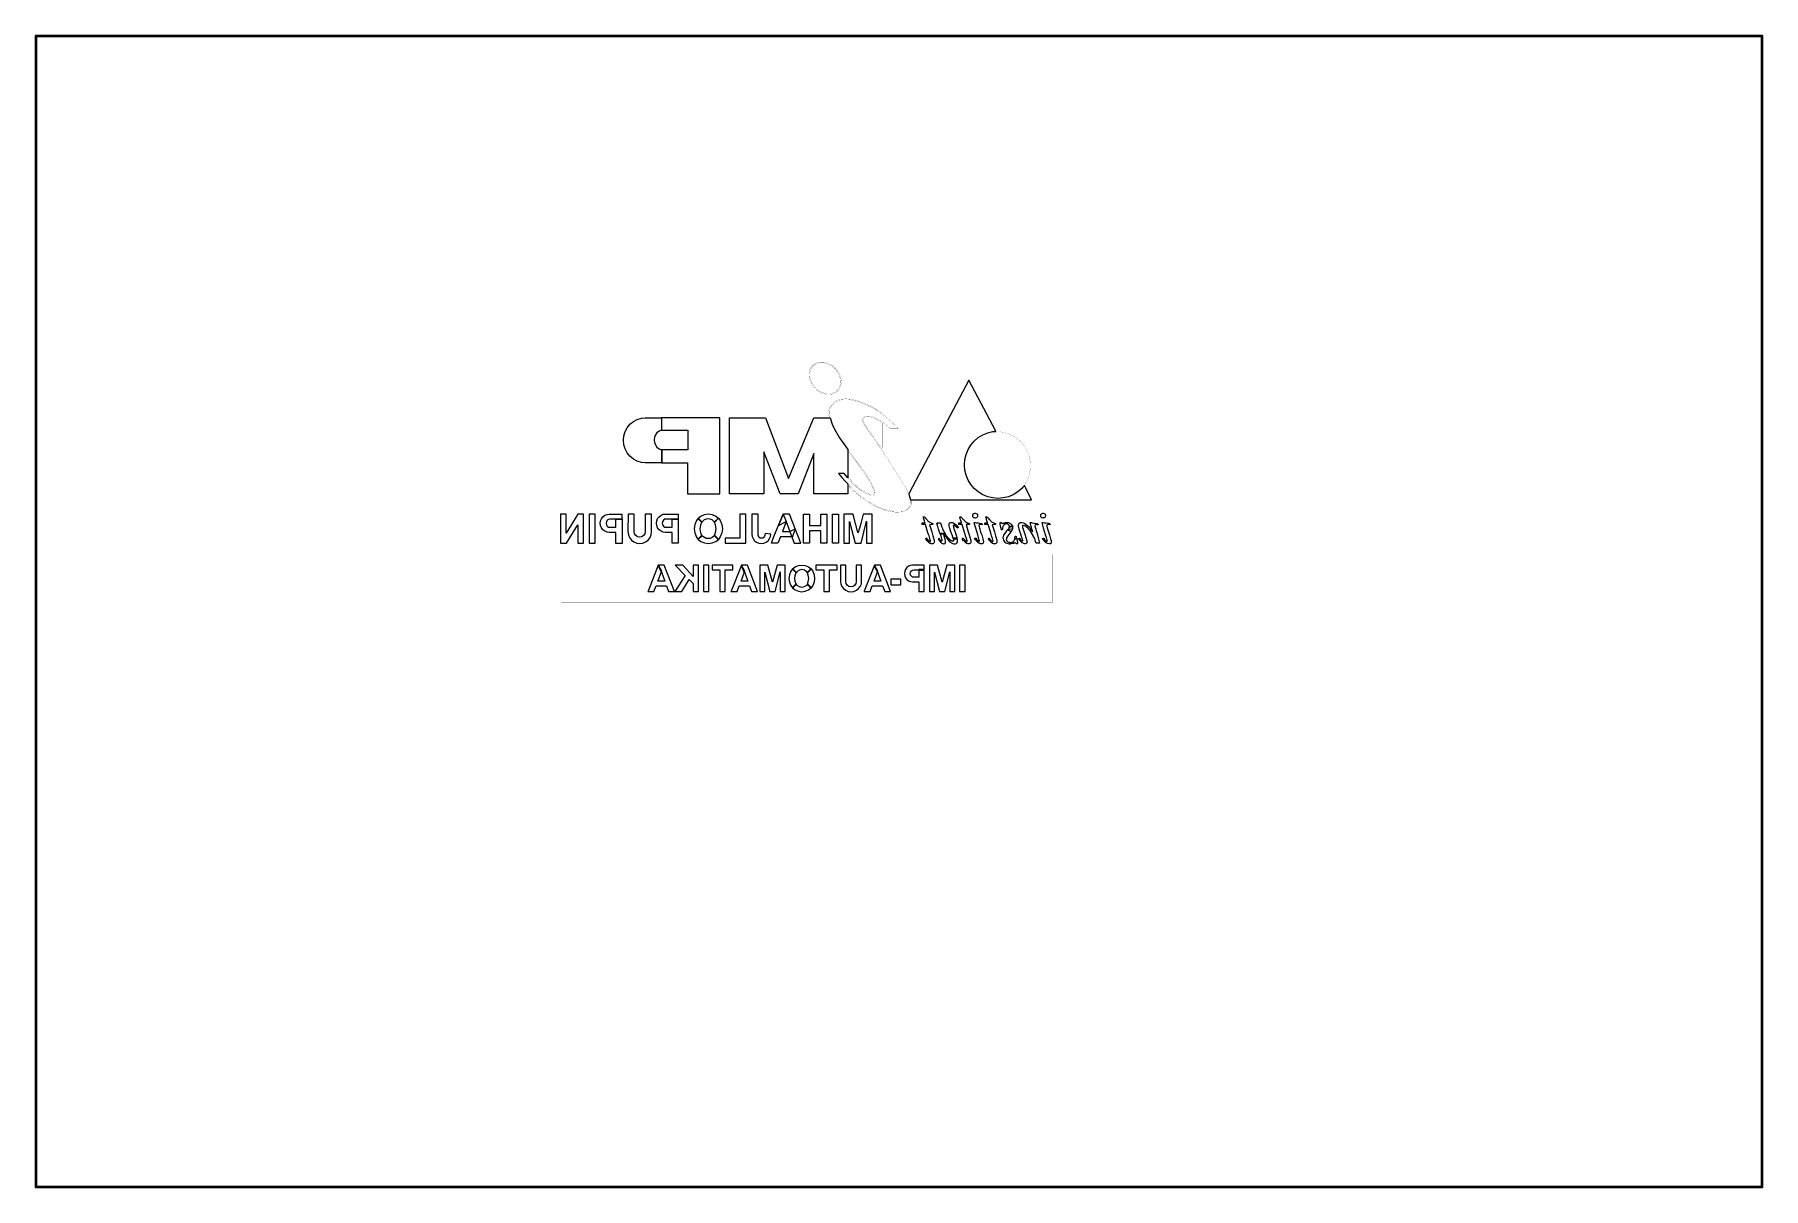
# Model space of a CAD drawing. Header units: millimetres. Extents: x -570 to 1662, y -720 to 838.
# Drawn here: x 736.5 to 889.1, y 736.5 to 838.3 of the extents above; entities outside this region: 18.
import ezdxf

# ---------------------------------------------------------------- set-up
doc = ezdxf.new("R2010")
doc.units = ezdxf.units.MM
for name, color, linetype in [('BottomOverlay', 54, 'Continuous'), ('KeepOutLayer', 6, 'Continuous'), ('TopOverlay', 2, 'Continuous')]:
    doc.layers.add(name, color=color, linetype=linetype)

msp = doc.modelspace()

# ---------------------------------------------------------------- linework, layer by layer
at = {"layer": 'BottomOverlay'}
for p, q in [((818.96, 807.83), (813.73, 797.9)), ((821.35, 803.31), (818.96, 807.83)), ((790.07, 804.47), (790.38, 804.5)), ((790.38, 804.5), (790.38, 804.5)), ((790.38, 804.5), (791.83, 804.5)), ((796.98, 804.51), (791.82, 804.51)), ((791.82, 804.51), (791.82, 803.42)), ((791.83, 804.5), (791.83, 803.45)), ((796.98, 797.8), (796.98, 804.51)), ((797.82, 797.8), (797.82, 804.5)), ((797.82, 804.5), (801.01, 804.5)), ((801.01, 804.5), (803.03, 799.13)), ((803.03, 799.13), (805.28, 804.5)), ((805.28, 804.5), (806.71, 804.5)), ((806.71, 804.5), (806.9, 803.95)), ((788.5, 802.9), (788.61, 803.28)), ((788.61, 803.28), (788.79, 803.62)), ((788.79, 803.62), (789.04, 803.93)), ((789.04, 803.93), (789.35, 804.17)), ((789.35, 804.17), (789.69, 804.36)), ((789.69, 804.36), (790.07, 804.47)), ((791.29, 802.99), (791.2, 802.78)), ((791.43, 803.18), (791.29, 802.99)), ((791.61, 803.32), (791.43, 803.18)), ((791.83, 803.41), (791.61, 803.32)), ((791.82, 803.42), (794.14, 803.42)), ((791.83, 803.45), (791.9, 803.45)), ((791.84, 803.41), (791.83, 803.41)), ((791.9, 803.41), (791.84, 803.41)), ((791.9, 803.45), (791.9, 803.41)), ((794.14, 803.42), (794.14, 801.68)), ((806.9, 803.95), (807.11, 803.49)), ((807.11, 803.49), (807.56, 802.74)), ((819.8, 802.75), (820.2, 802.99)), ((820.2, 802.99), (820.63, 803.17)), ((820.63, 803.17), (821.08, 803.28)), ((821.08, 803.28), (821.34, 803.3)), ((821.34, 803.3), (821.35, 803.31)), ((821.34, 803.3), (821.34, 803.3)), ((788.46, 802.51), (788.5, 802.9)), ((788.5, 802.12), (788.46, 802.51)), ((788.61, 801.75), (788.5, 802.12)), ((788.79, 801.4), (788.61, 801.75)), ((791.2, 802.78), (791.17, 802.55)), ((791.17, 802.55), (791.2, 802.31)), ((791.2, 802.31), (791.29, 802.1)), ((791.29, 802.1), (791.43, 801.91)), ((791.43, 801.91), (791.61, 801.77)), ((791.61, 801.77), (791.83, 801.68)), ((791.83, 801.68), (791.85, 801.68)), ((794.14, 801.68), (791.84, 801.68)), ((791.84, 801.68), (791.84, 800.53)), ((791.85, 801.69), (791.85, 801.69)), ((791.85, 801.69), (791.91, 801.69)), ((791.85, 801.68), (791.85, 801.69)), ((791.91, 801.67), (791.85, 801.67)), ((791.85, 801.67), (791.85, 800.53)), ((791.91, 801.69), (791.91, 801.67)), ((802.32, 797.8), (800.86, 801.48)), ((800.86, 801.48), (800.86, 797.8)), ((807.56, 802.74), (807.92, 802.21)), ((807.92, 802.21), (808.27, 801.71)), ((808.27, 801.71), (808.27, 799.19)), ((818.72, 801.27), (818.9, 801.7)), ((818.9, 801.7), (819.14, 802.09)), ((819.14, 802.09), (819.44, 802.45)), ((819.44, 802.45), (819.8, 802.75)), ((789.04, 801.1), (788.79, 801.4)), ((789.35, 800.85), (789.04, 801.1)), ((789.69, 800.67), (789.35, 800.85)), ((790.07, 800.56), (789.69, 800.67)), ((790.38, 800.52), (790.07, 800.56)), ((791.85, 800.53), (790.38, 800.52)), ((791.84, 800.53), (794.13, 800.53)), ((794.13, 800.53), (794.13, 797.8)), ((805.27, 801.36), (803.9, 797.8)), ((805.27, 797.8), (805.27, 801.36)), ((818.58, 800.35), (818.61, 800.81)), ((818.61, 799.88), (818.58, 800.35)), ((818.61, 800.81), (818.72, 801.27)), ((807.96, 799.59), (807.47, 799.58)), ((807.47, 799.58), (807.74, 799.23)), ((807.74, 799.23), (808.05, 798.9)), ((808.27, 799.19), (807.96, 799.59)), ((808.05, 798.9), (808.28, 798.66)), ((808.28, 798.66), (808.28, 798.66)), ((808.28, 798.66), (808.28, 797.8)), ((818.72, 799.43), (818.61, 799.88)), ((818.9, 799), (818.72, 799.43)), ((819.14, 798.6), (818.9, 799)), ((819.44, 798.25), (819.14, 798.6)), ((823.87, 798.52), (823.74, 798.37)), ((823.9, 798.46), (823.87, 798.52)), ((823.99, 798.28), (823.9, 798.46)), ((794.13, 797.8), (796.98, 797.8)), ((796.98, 797.8), (796.98, 797.8)), ((800.86, 797.8), (797.82, 797.8)), ((803.9, 797.8), (802.32, 797.8)), ((808.28, 797.8), (805.27, 797.8)), ((813.73, 797.9), (813.66, 797.77)), ((813.66, 797.77), (813.81, 797.27)), ((813.81, 797.27), (813.97, 797.27)), ((813.97, 797.27), (824.51, 797.27)), ((819.8, 797.95), (819.44, 798.25)), ((820.2, 797.7), (819.8, 797.95)), ((820.63, 797.53), (820.2, 797.7)), ((821.08, 797.42), (820.63, 797.53)), ((821.54, 797.38), (821.08, 797.42)), ((822.01, 797.42), (821.54, 797.38)), ((822.46, 797.53), (822.01, 797.42)), ((822.89, 797.7), (822.46, 797.53)), ((823.29, 797.95), (822.89, 797.7)), ((823.64, 798.25), (823.29, 797.95)), ((823.74, 798.37), (823.64, 798.25)), ((823.99, 798.28), (823.99, 798.28)), ((824.51, 797.27), (823.99, 798.28)), ((783.4, 795.99), (782.91, 795.99)), ((782.91, 795.99), (782.91, 793.42)), ((783.41, 794.32), (783.4, 795.99)), ((784.44, 795.99), (783.41, 794.32)), ((784.95, 795.99), (784.44, 795.99)), ((784.95, 793.42), (784.95, 795.99)), ((785.98, 795.99), (785.44, 795.99)), ((785.44, 795.99), (785.44, 793.42)), ((785.98, 793.42), (785.98, 795.99)), ((786.42, 795.19), (786.45, 795.4)), ((786.45, 795.4), (786.53, 795.59)), ((786.53, 795.59), (786.66, 795.76)), ((786.66, 795.76), (786.82, 795.89)), ((786.82, 795.89), (787.02, 795.97)), ((786.96, 795.33), (786.93, 795.19)), ((787.04, 795.45), (786.96, 795.33)), ((787.02, 795.97), (787.2, 796)), ((787.16, 795.53), (787.04, 795.45)), ((787.26, 795.56), (787.16, 795.53)), ((787.2, 796), (787.2, 795.99)), ((787.2, 795.99), (788.34, 795.99)), ((788.34, 795.55), (787.26, 795.56)), ((787.81, 795.53), (787.81, 795.57)), ((787.81, 795.57), (788.34, 795.57)), ((787.81, 794.83), (787.81, 795.55)), ((787.81, 795.55), (788.35, 795.55)), ((788.34, 795.53), (787.81, 795.53)), ((788.34, 795.99), (788.34, 795.92)), ((788.34, 795.92), (788.34, 795.92)), ((788.34, 795.92), (788.34, 795.55)), ((788.34, 795.92), (788.34, 795.92)), ((788.34, 795.57), (788.34, 795.53)), ((788.34, 795.53), (788.34, 795.53)), ((788.34, 795.53), (788.34, 795.53)), ((788.34, 795.53), (788.34, 795.53)), ((788.35, 795.55), (788.35, 793.41)), ((788.88, 795.99), (788.87, 794.45)), ((789.42, 795.99), (788.88, 795.99)), ((789.42, 794.48), (789.42, 795.99)), ((790.95, 795.99), (790.39, 795.99)), ((790.39, 795.99), (790.39, 794.48)), ((790.95, 795.99), (790.95, 795.99)), ((790.95, 794.45), (790.95, 795.99)), ((791.38, 795.19), (791.41, 795.4)), ((791.41, 795.4), (791.49, 795.6)), ((791.49, 795.6), (791.62, 795.76)), ((791.62, 795.76), (791.79, 795.89)), ((791.79, 795.89), (791.98, 795.98)), ((791.92, 795.33), (791.89, 795.19)), ((792, 795.46), (791.92, 795.33)), ((791.98, 795.98), (792.17, 796)), ((792.12, 795.54), (792, 795.46)), ((792.23, 795.56), (792.12, 795.54)), ((792.17, 796), (792.17, 796)), ((792.17, 796), (793.31, 796)), ((793.31, 795.56), (792.23, 795.56)), ((792.77, 795.53), (792.77, 795.57)), ((792.77, 795.57), (793.31, 795.57)), ((792.77, 794.83), (792.77, 795.55)), ((792.77, 795.55), (793.31, 795.55)), ((793.3, 795.53), (792.77, 795.53)), ((793.3, 795.53), (793.3, 795.53)), ((793.3, 795.53), (793.3, 795.53)), ((793.31, 795.53), (793.3, 795.53)), ((793.31, 796), (793.31, 795.92)), ((793.31, 795.92), (793.31, 795.92)), ((793.31, 795.92), (793.31, 795.56)), ((793.31, 795.92), (793.31, 795.92)), ((793.31, 795.57), (793.31, 795.53)), ((793.31, 795.55), (793.31, 793.42)), ((794.91, 795.44), (794.76, 795.09)), ((795.06, 795.64), (794.91, 795.44)), ((795.05, 795.62), (795.08, 795.65)), ((795.39, 795.27), (795.05, 795.62)), ((795.06, 795.64), (795.31, 795.83)), ((795.39, 795.28), (795.06, 795.64)), ((795.4, 795.28), (795.06, 795.64)), ((795.08, 795.65), (795.41, 795.3)), ((795.31, 795.83), (795.63, 795.96)), ((795.47, 795.38), (795.39, 795.28)), ((795.61, 795.49), (795.47, 795.38)), ((795.78, 795.56), (795.61, 795.49)), ((795.63, 795.96), (795.96, 796.01)), ((795.95, 795.58), (795.78, 795.56)), ((796.13, 795.56), (795.95, 795.58)), ((795.96, 796.01), (796.3, 795.96)), ((796.29, 795.49), (796.13, 795.56)), ((796.43, 795.38), (796.29, 795.49)), ((796.3, 795.96), (796.62, 795.83)), ((796.51, 795.28), (796.43, 795.38)), ((796.86, 795.64), (796.51, 795.28)), ((796.51, 795.28), (796.86, 795.64)), ((796.52, 795.33), (796.85, 795.65)), ((796.86, 795.63), (796.52, 795.26)), ((796.62, 795.83), (796.86, 795.65)), ((796.85, 795.65), (796.86, 795.63)), ((796.86, 795.65), (796.86, 795.64)), ((796.86, 795.64), (797.01, 795.44)), ((796.86, 795.63), (796.86, 795.63)), ((796.86, 795.63), (796.86, 795.63)), ((797.01, 795.44), (797.16, 795.09)), ((799.28, 795.99), (798.74, 795.99)), ((798.74, 795.99), (798.74, 793.87)), ((799.28, 795.99), (799.28, 795.99)), ((799.28, 793.42), (799.28, 795.99)), ((800.36, 795.99), (799.81, 795.99)), ((799.81, 795.99), (799.81, 794.22)), ((800.36, 794.13), (800.36, 795.99)), ((801.76, 794.01), (802.57, 795.99)), ((802.56, 795.99), (802.16, 795)), ((802.16, 795), (802.85, 795.34)), ((802.85, 795.35), (802.51, 794.45)), ((803.14, 795.99), (802.56, 795.99)), ((802.57, 795.99), (802.85, 795.35)), ((802.85, 795.34), (803.16, 794.45)), ((804.13, 793.42), (803.14, 795.99)), ((804.37, 793.42), (804.37, 795.99)), ((804.37, 795.99), (804.91, 795.99)), ((804.91, 795.99), (804.91, 794.98)), ((805.9, 794.98), (805.9, 795.99)), ((805.9, 795.99), (806.44, 795.99)), ((806.44, 795.99), (806.44, 793.42)), ((806.93, 793.42), (806.93, 795.99)), ((806.93, 795.99), (807.47, 795.99)), ((807.47, 795.99), (807.47, 793.42)), ((808.74, 795.99), (807.94, 795.99)), ((807.94, 795.99), (807.94, 793.42)), ((808.44, 793.42), (808.44, 795.34)), ((808.44, 795.34), (808.92, 793.42)), ((808.96, 795.15), (808.74, 795.99)), ((809.63, 795.99), (809.42, 795.16)), ((809.45, 793.42), (809.94, 795.36)), ((810.43, 795.99), (809.63, 795.99)), ((809.94, 795.36), (809.94, 793.42)), ((810.43, 793.42), (810.43, 795.99)), ((814.94, 795.75), (814.95, 795.76)), ((814.95, 795.71), (814.94, 795.75)), ((814.94, 795.75), (814.94, 795.75)), ((814.95, 795.76), (814.99, 795.76)), ((814.96, 795.68), (814.95, 795.71)), ((814.98, 795.59), (814.96, 795.68)), ((815.01, 795.5), (814.98, 795.59)), ((814.99, 795.76), (815.01, 795.76)), ((815.01, 795.76), (815.04, 795.75)), ((815.04, 795.41), (815.01, 795.5)), ((815.04, 795.75), (815.07, 795.73)), ((815.09, 795.25), (815.04, 795.41)), ((815.07, 795.73), (815.1, 795.69)), ((815.1, 795.69), (815.12, 795.67)), ((815.12, 795.67), (815.17, 795.6)), ((815.17, 795.6), (815.22, 795.54)), ((815.22, 795.54), (815.28, 795.48)), ((815.28, 795.48), (815.33, 795.42)), ((815.33, 795.42), (815.39, 795.37)), ((815.39, 795.37), (815.45, 795.33)), ((815.45, 795.33), (815.51, 795.29)), ((818.17, 795.75), (818.17, 795.76)), ((818.17, 795.76), (818.19, 795.76)), ((818.18, 795.71), (818.17, 795.75)), ((818.19, 795.68), (818.18, 795.71)), ((818.19, 795.76), (818.22, 795.76)), ((818.21, 795.6), (818.19, 795.68)), ((818.24, 795.5), (818.21, 795.6)), ((818.22, 795.76), (818.24, 795.76)), ((818.24, 795.76), (818.27, 795.75)), ((818.27, 795.41), (818.24, 795.5)), ((818.27, 795.75), (818.3, 795.73)), ((818.32, 795.26), (818.27, 795.41)), ((818.3, 795.73), (818.33, 795.7)), ((818.33, 795.7), (818.35, 795.68)), ((818.35, 795.68), (818.4, 795.61)), ((818.4, 795.61), (818.45, 795.54)), ((818.45, 795.54), (818.51, 795.48)), ((818.51, 795.48), (818.57, 795.43)), ((818.57, 795.43), (818.62, 795.38)), ((818.62, 795.38), (818.68, 795.33)), ((818.68, 795.33), (818.74, 795.3)), ((819.31, 795.86), (819.32, 795.91)), ((819.33, 795.78), (819.31, 795.86)), ((819.32, 795.91), (819.33, 795.94)), ((819.32, 795.91), (819.32, 795.91)), ((819.33, 795.94), (819.37, 796.01)), ((819.33, 795.77), (819.33, 795.78)), ((819.33, 795.78), (819.33, 795.78)), ((819.37, 795.71), (819.33, 795.77)), ((819.37, 796.01), (819.38, 796.02)), ((819.42, 795.68), (819.37, 795.71)), ((819.38, 796.02), (819.44, 796.05)), ((819.38, 796.02), (819.38, 796.02)), ((819.44, 795.66), (819.42, 795.68)), ((819.42, 795.68), (819.42, 795.68)), ((819.44, 796.05), (819.5, 796.07)), ((819.52, 795.65), (819.44, 795.66)), ((819.5, 796.07), (819.5, 796.07)), ((819.5, 796.07), (819.52, 796.07)), ((819.52, 796.07), (819.62, 796.05)), ((819.56, 795.65), (819.52, 795.65)), ((819.61, 795.66), (819.56, 795.65)), ((819.56, 795.65), (819.56, 795.65)), ((819.68, 795.71), (819.61, 795.66)), ((819.62, 796.05), (819.62, 796.05)), ((819.62, 796.05), (819.68, 796.01)), ((819.62, 796.05), (819.62, 796.05)), ((819.62, 796.05), (819.62, 796.05)), ((819.62, 796.05), (819.62, 796.05)), ((819.68, 796.01), (819.68, 796.02)), ((819.68, 796.02), (819.7, 796.01)), ((819.69, 795.72), (819.68, 795.71)), ((819.73, 795.78), (819.69, 795.72)), ((819.69, 795.72), (819.69, 795.72)), ((819.7, 796.01), (819.71, 795.97)), ((819.71, 795.97), (819.71, 795.97)), ((819.71, 795.97), (819.71, 795.97)), ((819.71, 795.97), (819.72, 795.95)), ((819.72, 795.95), (819.73, 795.92)), ((819.73, 795.92), (819.73, 795.92)), ((819.73, 795.92), (819.73, 795.92)), ((819.73, 795.92), (819.74, 795.85)), ((819.74, 795.85), (819.73, 795.78)), ((819.74, 795.85), (819.74, 795.85)), ((820.47, 795.75), (820.49, 795.76)), ((820.47, 795.74), (820.47, 795.75)), ((820.48, 795.71), (820.47, 795.74)), ((820.49, 795.67), (820.48, 795.71)), ((820.49, 795.76), (820.52, 795.76)), ((820.52, 795.59), (820.49, 795.67)), ((820.52, 795.76), (820.54, 795.76)), ((820.54, 795.5), (820.52, 795.59)), ((820.54, 795.76), (820.57, 795.75)), ((820.57, 795.4), (820.54, 795.5)), ((820.57, 795.75), (820.6, 795.73)), ((820.62, 795.25), (820.57, 795.4)), ((820.6, 795.73), (820.63, 795.69)), ((820.63, 795.69), (820.65, 795.67)), ((820.65, 795.67), (820.7, 795.6)), ((820.7, 795.6), (820.76, 795.53)), ((820.76, 795.53), (820.81, 795.48)), ((820.81, 795.48), (820.87, 795.42)), ((820.87, 795.42), (820.92, 795.37)), ((820.92, 795.37), (820.98, 795.33)), ((825.31, 795.86), (825.32, 795.91)), ((825.32, 795.79), (825.31, 795.86)), ((825.32, 795.91), (825.33, 795.95)), ((825.32, 795.91), (825.32, 795.91)), ((825.33, 795.79), (825.32, 795.79)), ((825.33, 795.95), (825.37, 796.01)), ((825.33, 795.77), (825.33, 795.79)), ((825.37, 795.71), (825.33, 795.77)), ((825.37, 796.01), (825.38, 796.02)), ((825.41, 795.68), (825.37, 795.71)), ((825.38, 796.02), (825.44, 796.06)), ((825.38, 796.02), (825.38, 796.02)), ((825.44, 795.67), (825.41, 795.68)), ((825.41, 795.68), (825.41, 795.68)), ((825.44, 796.06), (825.49, 796.07)), ((825.52, 795.65), (825.44, 795.67)), ((825.49, 796.07), (825.52, 796.08)), ((825.49, 796.07), (825.49, 796.07)), ((825.52, 796.08), (825.62, 796.06)), ((825.56, 795.66), (825.52, 795.65)), ((825.61, 795.67), (825.56, 795.66)), ((825.56, 795.66), (825.56, 795.66)), ((825.68, 795.71), (825.61, 795.67)), ((825.62, 796.06), (825.62, 796.05)), ((825.62, 796.05), (825.62, 796.05)), ((825.62, 796.05), (825.67, 796.02)), ((825.62, 796.05), (825.62, 796.05)), ((825.62, 796.05), (825.62, 796.05)), ((825.67, 796.02), (825.68, 796.02)), ((825.68, 796.02), (825.69, 796.01)), ((825.69, 795.72), (825.68, 795.71)), ((825.69, 796.01), (825.71, 795.98)), ((825.72, 795.78), (825.69, 795.72)), ((825.69, 795.72), (825.69, 795.72)), ((825.71, 795.98), (825.71, 795.98)), ((825.71, 795.98), (825.71, 795.98)), ((825.71, 795.98), (825.72, 795.96)), ((825.72, 795.96), (825.73, 795.92)), ((825.74, 795.85), (825.72, 795.78)), ((825.73, 795.92), (825.73, 795.92)), ((825.73, 795.92), (825.73, 795.92)), ((825.73, 795.92), (825.74, 795.85)), ((825.74, 795.85), (825.74, 795.85)), ((783.44, 793.42), (784.44, 795.04)), ((784.44, 795.04), (784.44, 793.42)), ((786.45, 794.98), (786.42, 795.19)), ((786.53, 794.78), (786.45, 794.98)), ((786.66, 794.61), (786.53, 794.78)), ((786.82, 794.48), (786.66, 794.61)), ((787.02, 794.4), (786.82, 794.48)), ((786.93, 795.19), (786.96, 795.05)), ((786.96, 795.05), (787.04, 794.93)), ((787.2, 794.38), (787.02, 794.4)), ((787.04, 794.93), (787.16, 794.85)), ((787.16, 794.85), (787.26, 794.83)), ((787.8, 794.38), (787.2, 794.38)), ((787.26, 794.83), (787.26, 794.83)), ((787.26, 794.83), (787.81, 794.83)), ((787.81, 793.41), (787.8, 794.38)), ((788.87, 794.45), (788.91, 794.18)), ((788.91, 794.18), (789.01, 793.93)), ((789.01, 793.93), (789.18, 793.71)), ((789.41, 794.45), (789.42, 794.48)), ((789.45, 794.26), (789.41, 794.45)), ((789.42, 794.48), (789.42, 794.48)), ((789.55, 794.1), (789.45, 794.26)), ((789.71, 793.99), (789.55, 794.1)), ((789.9, 793.95), (789.71, 793.99)), ((790.09, 793.99), (789.9, 793.95)), ((790.25, 794.1), (790.09, 793.99)), ((790.36, 794.26), (790.25, 794.1)), ((790.4, 794.45), (790.36, 794.26)), ((790.39, 794.48), (790.4, 794.45)), ((790.65, 793.71), (790.82, 793.93)), ((790.82, 793.93), (790.92, 794.18)), ((790.92, 794.18), (790.96, 794.45)), ((790.96, 794.45), (790.95, 794.45)), ((791.41, 794.98), (791.38, 795.19)), ((791.49, 794.78), (791.41, 794.98)), ((791.62, 794.61), (791.49, 794.78)), ((791.79, 794.49), (791.62, 794.61)), ((791.98, 794.4), (791.79, 794.49)), ((791.89, 795.19), (791.92, 795.05)), ((791.92, 795.05), (792, 794.93)), ((792.17, 794.38), (791.98, 794.4)), ((792, 794.93), (792.12, 794.85)), ((792.12, 794.85), (792.23, 794.83)), ((792.77, 794.38), (792.17, 794.38)), ((792.23, 794.83), (792.23, 794.83)), ((792.23, 794.83), (792.77, 794.83)), ((792.77, 793.42), (792.77, 794.38)), ((794.76, 795.09), (794.71, 794.71)), ((794.71, 794.71), (794.76, 794.33)), ((794.76, 794.33), (794.91, 793.97)), ((794.91, 793.97), (795.06, 793.77)), ((795.4, 794.14), (795.05, 793.79)), ((795.4, 794.12), (795.06, 793.77)), ((795.06, 793.77), (795.4, 794.11)), ((795.08, 793.76), (795.42, 794.09)), ((795.25, 794.7), (795.3, 795.04)), ((795.3, 794.35), (795.25, 794.7)), ((795.3, 795.04), (795.4, 795.28)), ((795.4, 794.11), (795.3, 794.35)), ((795.41, 795.3), (795.39, 795.27)), ((795.39, 795.28), (795.39, 795.28)), ((795.4, 795.28), (795.4, 795.28)), ((795.42, 794.09), (795.4, 794.14)), ((795.48, 794.02), (795.4, 794.12)), ((795.4, 794.12), (795.4, 794.12)), ((795.4, 794.11), (795.4, 794.11)), ((795.41, 795.3), (795.41, 795.3)), ((795.42, 794.09), (795.42, 794.09)), ((795.62, 793.92), (795.48, 794.02)), ((795.78, 793.85), (795.62, 793.92)), ((795.95, 793.83), (795.78, 793.85)), ((796.13, 793.85), (795.95, 793.83)), ((796.29, 793.92), (796.13, 793.85)), ((796.43, 794.02), (796.29, 793.92)), ((796.51, 794.12), (796.43, 794.02)), ((796.51, 794.13), (796.49, 794.11)), ((796.49, 794.11), (796.84, 793.76)), ((796.5, 795.29), (796.52, 795.33)), ((796.52, 795.26), (796.5, 795.29)), ((796.51, 795.28), (796.51, 795.28)), ((796.61, 795.04), (796.51, 795.28)), ((796.51, 795.28), (796.51, 795.28)), ((796.51, 794.11), (796.61, 794.36)), ((796.86, 793.78), (796.51, 794.13)), ((796.86, 793.77), (796.51, 794.12)), ((796.85, 793.77), (796.51, 794.11)), ((796.66, 794.7), (796.61, 795.04)), ((796.61, 794.36), (796.66, 794.7)), ((797.01, 793.98), (796.85, 793.77)), ((797.16, 794.33), (797.01, 793.98)), ((797.16, 795.09), (797.21, 794.71)), ((797.21, 794.71), (797.16, 794.33)), ((798.74, 793.87), (797.46, 793.87)), ((797.46, 793.87), (797.46, 793.42)), ((799.81, 794.22), (799.83, 794.03)), ((799.83, 794.03), (799.92, 793.83)), ((799.92, 793.83), (800.05, 793.65)), ((800.38, 794.04), (800.36, 794.13)), ((800.36, 794.13), (800.36, 794.13)), ((800.44, 793.95), (800.38, 794.04)), ((800.54, 793.88), (800.44, 793.95)), ((800.65, 793.86), (800.54, 793.88)), ((800.77, 793.88), (800.65, 793.86)), ((800.86, 793.95), (800.77, 793.88)), ((800.93, 794.04), (800.86, 793.95)), ((800.95, 794.13), (800.93, 794.04)), ((800.97, 794.28), (800.95, 794.13)), ((801.47, 794.23), (800.97, 794.28)), ((801.24, 793.65), (801.37, 793.83)), ((801.37, 793.83), (801.45, 794.03)), ((801.45, 794.03), (801.48, 794.23)), ((801.47, 794.23), (801.47, 794.23)), ((801.48, 794.23), (801.47, 794.23)), ((801.53, 793.42), (801.76, 794.01)), ((802.33, 794), (802.11, 793.42)), ((802.33, 794), (802.33, 794)), ((803.34, 794), (802.33, 794)), ((802.51, 794.45), (803.16, 794.45)), ((803.16, 794.45), (803.63, 794.7)), ((803.16, 794.45), (803.54, 793.42)), ((803.36, 793.94), (803.34, 794)), ((803.63, 794.7), (803.36, 793.94)), ((804.91, 794.98), (805.9, 794.98)), ((805.9, 794.53), (804.91, 794.53)), ((804.91, 794.53), (804.91, 793.42)), ((805.9, 793.42), (805.9, 794.53)), ((809.04, 794.83), (808.96, 795.15)), ((809.04, 794.83), (809.04, 794.83)), ((809.11, 794.57), (809.04, 794.83)), ((809.18, 794.33), (809.11, 794.57)), ((809.19, 794.33), (809.18, 794.33)), ((809.26, 794.58), (809.19, 794.34)), ((809.19, 794.34), (809.19, 794.33)), ((809.19, 794.33), (809.19, 794.33)), ((809.19, 794.33), (809.19, 794.33)), ((809.33, 794.85), (809.26, 794.58)), ((809.42, 795.16), (809.33, 794.85)), ((814.83, 795.2), (814.84, 795.21)), ((814.85, 795.13), (814.83, 795.2)), ((814.84, 795.21), (814.84, 795.22)), ((814.84, 795.22), (814.87, 795.22)), ((814.85, 795.1), (814.85, 795.13)), ((814.86, 795.09), (814.85, 795.1)), ((814.89, 795.08), (814.86, 795.09)), ((814.87, 795.22), (814.96, 795.22)), ((814.91, 795.08), (814.89, 795.08)), ((815, 795.07), (814.91, 795.08)), ((814.96, 795.22), (815.01, 795.22)), ((815.14, 795.07), (815, 795.07)), ((815.01, 795.22), (815.03, 795.23)), ((815.03, 795.23), (815.1, 795.23)), ((815.1, 795.23), (815.09, 795.25)), ((815.36, 794.35), (815.14, 795.07)), ((815.17, 793.83), (815.18, 793.84)), ((815.17, 793.81), (815.17, 793.83)), ((815.17, 793.8), (815.17, 793.81)), ((815.19, 793.77), (815.17, 793.8)), ((815.18, 793.84), (815.19, 793.85)), ((815.19, 793.85), (815.2, 793.87)), ((815.2, 793.87), (815.21, 793.88)), ((815.21, 793.88), (815.22, 793.88)), ((815.22, 793.88), (815.23, 793.88)), ((815.23, 793.88), (815.24, 793.87)), ((815.24, 793.87), (815.27, 793.84)), ((815.27, 793.84), (815.29, 793.81)), ((815.29, 793.81), (815.33, 793.77)), ((815.41, 794.21), (815.36, 794.35)), ((815.45, 794.08), (815.41, 794.21)), ((815.52, 793.84), (815.45, 794.08)), ((815.65, 795.07), (815.5, 795.06)), ((815.5, 795.06), (815.69, 794.44)), ((815.51, 795.29), (815.57, 795.26)), ((815.58, 793.63), (815.52, 793.84)), ((815.57, 795.26), (815.63, 795.23)), ((815.63, 795.23), (815.71, 795.19)), ((815.69, 795.07), (815.65, 795.07)), ((815.73, 795.07), (815.69, 795.07)), ((815.69, 794.44), (815.8, 794.08)), ((815.71, 795.19), (815.77, 795.17)), ((815.75, 795.08), (815.73, 795.07)), ((815.77, 795.08), (815.75, 795.08)), ((815.77, 795.17), (815.78, 795.16)), ((815.78, 795.09), (815.77, 795.08)), ((815.78, 795.16), (815.79, 795.15)), ((815.79, 795.09), (815.78, 795.09)), ((815.79, 795.15), (815.79, 795.14)), ((815.79, 795.14), (815.8, 795.13)), ((815.8, 795.12), (815.79, 795.11)), ((815.79, 795.11), (815.79, 795.09)), ((815.8, 795.13), (815.8, 795.12)), ((815.8, 794.08), (815.86, 793.86)), ((815.86, 793.86), (815.89, 793.77)), ((816.15, 795.2), (816.16, 795.21)), ((816.15, 795.19), (816.15, 795.2)), ((816.15, 795.17), (816.15, 795.19)), ((816.18, 795.09), (816.15, 795.17)), ((816.16, 795.21), (816.17, 795.21)), ((816.17, 795.21), (816.21, 795.22)), ((816.23, 794.89), (816.18, 795.09)), ((816.21, 795.22), (816.24, 795.22)), ((816.3, 794.67), (816.23, 794.89)), ((816.24, 795.22), (816.3, 795.22)), ((816.3, 793.82), (816.29, 793.81)), ((816.29, 793.81), (816.29, 793.79)), ((816.3, 795.22), (816.38, 795.22)), ((816.41, 794.31), (816.3, 794.67)), ((816.32, 793.84), (816.3, 793.82)), ((816.33, 793.84), (816.32, 793.84)), ((816.36, 793.84), (816.33, 793.84)), ((816.37, 793.82), (816.36, 793.84)), ((816.38, 793.81), (816.37, 793.82)), ((816.38, 795.22), (816.46, 795.22)), ((816.41, 793.77), (816.38, 793.81)), ((816.45, 794.19), (816.41, 794.31)), ((816.88, 794.25), (816.41, 794.31)), ((816.41, 794.31), (816.48, 794.07)), ((816.75, 794.22), (816.45, 794.19)), ((816.46, 795.22), (816.54, 794.96)), ((816.48, 794.07), (816.52, 793.94)), ((816.52, 793.94), (816.55, 793.82)), ((816.54, 794.96), (816.56, 794.9)), ((816.55, 793.82), (816.57, 793.75)), ((816.56, 794.9), (816.58, 794.85)), ((816.58, 794.85), (816.63, 794.72)), ((816.63, 794.72), (816.65, 794.67)), ((816.65, 794.67), (816.68, 794.61)), ((816.68, 794.61), (816.72, 794.52)), ((816.72, 794.52), (816.76, 794.43)), ((816.95, 794.14), (816.75, 794.22)), ((816.76, 794.43), (816.81, 794.35)), ((816.77, 794.16), (816.76, 794.2)), ((816.76, 794.2), (816.78, 794.18)), ((816.78, 794.13), (816.77, 794.16)), ((816.78, 794.18), (816.8, 794.16)), ((816.8, 794.05), (816.78, 794.13)), ((816.8, 794.16), (816.82, 794.13)), ((816.83, 793.95), (816.8, 794.05)), ((816.81, 794.35), (816.88, 794.25)), ((816.82, 794.13), (816.84, 794.1)), ((816.86, 793.85), (816.83, 793.95)), ((816.84, 794.1), (816.89, 794.04)), ((816.87, 793.8), (816.86, 793.85)), ((816.88, 794.25), (816.95, 794.14)), ((816.95, 794.14), (816.88, 794.25)), ((816.89, 794.04), (817.01, 793.88)), ((816.95, 794.14), (816.95, 794.14)), ((817.03, 794.04), (816.95, 794.14)), ((817.01, 793.88), (817.13, 793.73)), ((817.1, 793.94), (817.03, 794.04)), ((817.17, 793.87), (817.1, 793.94)), ((817.24, 793.8), (817.17, 793.87)), ((817.23, 795.11), (817.24, 795.16)), ((817.23, 795.04), (817.23, 795.11)), ((817.23, 794.97), (817.23, 795.04)), ((817.26, 794.85), (817.23, 794.97)), ((817.24, 795.16), (817.27, 795.21)), ((817.29, 794.73), (817.26, 794.85)), ((817.27, 795.21), (817.3, 795.23)), ((817.36, 794.53), (817.29, 794.73)), ((817.3, 795.23), (817.33, 795.25)), ((817.33, 795.25), (817.36, 795.26)), ((817.36, 795.26), (817.4, 795.26)), ((817.44, 794.28), (817.36, 794.53)), ((817.4, 795.26), (817.42, 795.26)), ((817.42, 795.26), (817.44, 795.26)), ((817.44, 795.26), (817.48, 795.26)), ((817.48, 794.17), (817.44, 794.28)), ((817.48, 795.26), (817.53, 795.25)), ((817.54, 793.96), (817.48, 794.17)), ((817.53, 795.25), (817.58, 795.23)), ((817.6, 793.78), (817.54, 793.96)), ((817.93, 793.86), (817.57, 793.86)), ((817.57, 793.86), (817.62, 793.69)), ((817.58, 795.23), (817.65, 795.2)), ((817.6, 795), (817.59, 794.98)), ((817.59, 794.98), (817.59, 794.97)), ((817.59, 794.97), (817.6, 794.92)), ((817.62, 795.01), (817.6, 795)), ((817.6, 794.92), (817.61, 794.88)), ((817.61, 794.88), (817.63, 794.8)), ((817.65, 795.01), (817.62, 795.01)), ((817.63, 794.8), (817.65, 794.72)), ((817.65, 795.2), (817.72, 795.15)), ((817.67, 795.01), (817.65, 795.01)), ((817.65, 794.72), (817.76, 794.39)), ((817.69, 795), (817.67, 795.01)), ((817.73, 794.98), (817.69, 795)), ((817.72, 795.15), (817.81, 795.08)), ((817.76, 794.96), (817.73, 794.98)), ((817.8, 794.92), (817.76, 794.96)), ((817.76, 794.39), (817.87, 794.06)), ((817.84, 794.88), (817.8, 794.92)), ((817.81, 795.08), (817.88, 795.01)), ((817.88, 794.84), (817.84, 794.88)), ((817.87, 794.06), (817.95, 793.77)), ((817.88, 795.01), (817.95, 794.94)), ((817.92, 794.81), (817.88, 794.84)), ((817.94, 794.79), (817.92, 794.81)), ((817.93, 793.86), (817.93, 793.86)), ((817.95, 793.77), (817.93, 793.86)), ((817.96, 794.78), (817.94, 794.79)), ((817.95, 794.94), (818.02, 794.87)), ((817.96, 794.78), (817.96, 794.78)), ((817.97, 794.77), (817.96, 794.78)), ((817.99, 794.78), (817.97, 794.77)), ((818, 794.79), (817.99, 794.78)), ((818.02, 794.8), (818, 794.79)), ((818.02, 794.87), (818.03, 794.83)), ((818.03, 794.83), (818.02, 794.8)), ((818.07, 795.21), (818.08, 795.22)), ((818.08, 795.14), (818.07, 795.21)), ((818.07, 795.21), (818.07, 795.21)), ((818.08, 795.22), (818.1, 795.23)), ((818.08, 795.1), (818.08, 795.14)), ((818.09, 795.09), (818.08, 795.1)), ((818.12, 795.08), (818.09, 795.09)), ((818.1, 795.23), (818.19, 795.23)), ((818.14, 795.08), (818.12, 795.08)), ((818.23, 795.08), (818.14, 795.08)), ((818.19, 795.23), (818.24, 795.23)), ((818.37, 795.08), (818.23, 795.08)), ((818.24, 795.23), (818.26, 795.23)), ((818.26, 795.23), (818.33, 795.23)), ((818.33, 795.23), (818.32, 795.26)), ((818.59, 794.36), (818.37, 795.08)), ((818.4, 793.83), (818.41, 793.84)), ((818.4, 793.82), (818.4, 793.83)), ((818.4, 793.81), (818.4, 793.82)), ((818.42, 793.77), (818.4, 793.81)), ((818.41, 793.84), (818.42, 793.86)), ((818.42, 793.86), (818.43, 793.87)), ((818.43, 793.87), (818.45, 793.88)), ((818.45, 793.88), (818.45, 793.88)), ((818.45, 793.88), (818.46, 793.88)), ((818.46, 793.88), (818.47, 793.88)), ((818.47, 793.88), (818.5, 793.84)), ((818.5, 793.84), (818.52, 793.82)), ((818.52, 793.82), (818.56, 793.77)), ((818.64, 794.22), (818.59, 794.36)), ((818.68, 794.08), (818.64, 794.22)), ((818.75, 793.84), (818.68, 794.08)), ((818.88, 795.07), (818.73, 795.07)), ((818.73, 795.07), (818.92, 794.44)), ((818.74, 795.3), (818.8, 795.26)), ((818.81, 793.63), (818.75, 793.84)), ((818.8, 795.26), (818.86, 795.23)), ((818.86, 795.23), (818.94, 795.2)), ((818.92, 795.07), (818.88, 795.07)), ((818.97, 795.08), (818.92, 795.07)), ((818.92, 794.44), (819.03, 794.08)), ((818.94, 795.2), (819, 795.17)), ((818.98, 795.08), (818.97, 795.08)), ((819, 795.08), (818.98, 795.08)), ((819, 795.17), (819.01, 795.16)), ((819.01, 795.09), (819, 795.08)), ((819.01, 795.16), (819.02, 795.16)), ((819.02, 795.1), (819.01, 795.09)), ((819.02, 795.16), (819.02, 795.15)), ((819.02, 795.15), (819.03, 795.13)), ((819.03, 795.11), (819.02, 795.1)), ((819.03, 795.13), (819.03, 795.12)), ((819.03, 795.12), (819.03, 795.11)), ((819.03, 794.08), (819.09, 793.87)), ((819.09, 793.87), (819.12, 793.77)), ((819.44, 795.24), (819.45, 795.25)), ((819.45, 795.23), (819.44, 795.24)), ((819.45, 795.25), (819.45, 795.26)), ((819.45, 795.26), (819.46, 795.26)), ((819.45, 795.25), (819.45, 795.25)), ((819.51, 795.01), (819.45, 795.23)), ((819.46, 795.26), (819.46, 795.26)), ((819.46, 795.26), (819.46, 795.26)), ((819.46, 795.26), (819.46, 795.26)), ((819.46, 795.26), (819.54, 795.25)), ((819.48, 793.83), (819.49, 793.84)), ((819.48, 793.82), (819.49, 793.83)), ((819.49, 793.83), (819.48, 793.83)), ((819.5, 793.77), (819.48, 793.82)), ((819.48, 793.82), (819.48, 793.82)), ((819.49, 793.84), (819.49, 793.84)), ((819.49, 793.84), (819.5, 793.84)), ((819.5, 793.84), (819.51, 793.85)), ((819.58, 794.76), (819.51, 795.01)), ((819.51, 793.85), (819.53, 793.86)), ((819.51, 793.85), (819.51, 793.85)), ((819.53, 793.86), (819.56, 793.88)), ((819.53, 793.86), (819.53, 793.86)), ((819.54, 795.25), (819.54, 795.25)), ((819.54, 795.25), (819.54, 795.25)), ((819.54, 795.25), (819.65, 795.24)), ((819.56, 793.88), (819.56, 793.87)), ((819.56, 793.87), (819.57, 793.88)), ((819.57, 793.88), (819.59, 793.87)), ((819.67, 794.47), (819.58, 794.76)), ((819.59, 793.87), (819.59, 793.87)), ((819.59, 793.87), (819.59, 793.87)), ((819.59, 793.87), (819.61, 793.84)), ((819.61, 793.84), (819.61, 793.84)), ((819.61, 793.84), (819.67, 793.76)), ((819.65, 795.24), (819.65, 795.24)), ((819.65, 795.24), (819.8, 795.22)), ((819.75, 794.17), (819.67, 794.47)), ((819.83, 793.92), (819.75, 794.17)), ((819.8, 795.22), (819.8, 795.22)), ((819.8, 795.22), (820.01, 795.18)), ((819.89, 793.7), (819.83, 793.92)), ((819.87, 795.01), (819.86, 794.98)), ((819.86, 794.98), (819.86, 794.97)), ((819.86, 794.97), (819.86, 794.97)), ((819.86, 794.97), (819.87, 794.91)), ((819.88, 795.04), (819.87, 795.01)), ((819.87, 795.01), (819.87, 795.01)), ((819.87, 794.91), (819.87, 794.91)), ((819.87, 794.91), (819.9, 794.8)), ((819.89, 795.04), (819.88, 795.04)), ((819.91, 795.07), (819.89, 795.04)), ((819.9, 794.8), (819.93, 794.69)), ((819.93, 795.08), (819.91, 795.07)), ((819.91, 795.07), (819.91, 795.07)), ((819.91, 795.07), (819.91, 795.07)), ((819.96, 795.1), (819.93, 795.08)), ((819.93, 795.08), (819.93, 795.08)), ((819.93, 794.69), (819.98, 794.53)), ((819.97, 795.09), (819.96, 795.1)), ((820.04, 795.08), (819.97, 795.09)), ((819.98, 794.53), (820.04, 794.34)), ((820.01, 795.18), (820.08, 795.18)), ((820.11, 795.07), (820.04, 795.08)), ((820.04, 794.34), (820.1, 794.16)), ((820.08, 795.18), (820.09, 795.17)), ((820.09, 795.17), (820.09, 795.17)), ((820.09, 795.17), (820.13, 795.15)), ((820.1, 794.16), (820.2, 793.81)), ((820.12, 795.06), (820.11, 795.07)), ((820.11, 795.07), (820.11, 795.07)), ((820.14, 795.07), (820.12, 795.06)), ((820.13, 795.15), (820.13, 795.15)), ((820.13, 795.15), (820.14, 795.14)), ((820.14, 795.14), (820.15, 795.11)), ((820.15, 795.09), (820.14, 795.07)), ((820.15, 795.11), (820.15, 795.11)), ((820.15, 795.11), (820.16, 795.1)), ((820.16, 795.1), (820.15, 795.08)), ((820.15, 795.08), (820.15, 795.09)), ((820.2, 793.81), (820.24, 793.67)), ((820.37, 795.2), (820.37, 795.21)), ((820.37, 795.21), (820.38, 795.21)), ((820.38, 795.13), (820.37, 795.2)), ((820.38, 795.21), (820.41, 795.22)), ((820.38, 795.1), (820.38, 795.13)), ((820.39, 795.08), (820.38, 795.1)), ((820.42, 795.08), (820.39, 795.08)), ((820.41, 795.22), (820.49, 795.22)), ((820.44, 795.07), (820.42, 795.08)), ((820.53, 795.07), (820.44, 795.07)), ((820.49, 795.22), (820.54, 795.22)), ((820.67, 795.07), (820.53, 795.07)), ((820.54, 795.22), (820.56, 795.22)), ((820.56, 795.22), (820.63, 795.22)), ((820.63, 795.22), (820.62, 795.25)), ((820.9, 794.35), (820.67, 795.07)), ((820.7, 793.82), (820.71, 793.84)), ((820.7, 793.81), (820.7, 793.82)), ((820.7, 793.8), (820.7, 793.81)), ((820.71, 793.84), (820.72, 793.85)), ((820.72, 793.85), (820.73, 793.86)), ((820.73, 793.86), (820.75, 793.87)), ((820.75, 793.87), (820.75, 793.88)), ((820.75, 793.88), (820.76, 793.88)), ((820.76, 793.88), (820.77, 793.87)), ((820.77, 793.87), (820.8, 793.84)), ((820.8, 793.84), (820.82, 793.81)), ((820.82, 793.81), (820.86, 793.76)), ((820.94, 794.21), (820.9, 794.35)), ((820.98, 794.07), (820.94, 794.21)), ((820.98, 795.33), (821.04, 795.29)), ((821.05, 793.83), (820.98, 794.07)), ((821.18, 795.07), (821.03, 795.06)), ((821.03, 795.06), (821.22, 794.44)), ((821.04, 795.29), (821.1, 795.26)), ((821.11, 793.62), (821.05, 793.83)), ((821.1, 795.26), (821.16, 795.23)), ((821.16, 795.23), (821.24, 795.19)), ((821.22, 795.07), (821.18, 795.07)), ((821.27, 795.07), (821.22, 795.07)), ((821.22, 794.44), (821.33, 794.07)), ((821.24, 795.19), (821.3, 795.17)), ((821.29, 795.07), (821.27, 795.07)), ((821.3, 795.08), (821.29, 795.07)), ((821.3, 795.17), (821.31, 795.16)), ((821.31, 795.08), (821.3, 795.08)), ((821.31, 795.16), (821.32, 795.15)), ((821.32, 795.09), (821.31, 795.08)), ((821.32, 795.15), (821.32, 795.14)), ((821.32, 795.14), (821.33, 795.12)), ((821.33, 795.1), (821.32, 795.09)), ((821.33, 795.12), (821.33, 795.11)), ((821.33, 795.11), (821.33, 795.1)), ((821.33, 794.07), (821.39, 793.86)), ((821.39, 793.86), (821.42, 793.76)), ((821.72, 795.25), (821.73, 795.26)), ((821.72, 795.24), (821.72, 795.25)), ((821.72, 795.22), (821.72, 795.24)), ((821.73, 795.13), (821.72, 795.22)), ((821.73, 795.26), (821.76, 795.26)), ((821.77, 794.92), (821.73, 795.13)), ((821.76, 795.26), (821.79, 795.26)), ((821.81, 794.74), (821.77, 794.92)), ((821.79, 795.26), (821.82, 795.25)), ((821.82, 794.7), (821.81, 794.74)), ((821.82, 795.25), (821.84, 795.24)), ((821.83, 794.67), (821.82, 794.7)), ((821.84, 794.65), (821.83, 794.67)), ((821.84, 795.24), (821.86, 795.21)), ((821.85, 794.63), (821.84, 794.65)), ((821.86, 794.62), (821.85, 794.63)), ((821.86, 795.21), (821.88, 795.2)), ((821.88, 794.62), (821.86, 794.62)), ((821.88, 795.2), (821.9, 795.18)), ((821.89, 794.62), (821.88, 794.62)), ((821.9, 794.62), (821.89, 794.62)), ((821.9, 795.18), (821.91, 795.18)), ((821.91, 794.63), (821.9, 794.62)), ((821.91, 795.18), (821.93, 795.18)), ((821.92, 794.64), (821.91, 794.63)), ((821.93, 794.65), (821.92, 794.64)), ((821.93, 795.18), (821.95, 795.18)), ((821.94, 794.7), (821.93, 794.67)), ((821.93, 794.67), (821.93, 794.65)), ((821.95, 794.79), (821.94, 794.74)), ((821.94, 794.74), (821.94, 794.7)), ((821.95, 795.18), (821.99, 795.19)), ((821.96, 794.84), (821.95, 794.79)), ((821.98, 794.89), (821.96, 794.84)), ((822, 794.94), (821.98, 794.89)), ((821.99, 794.01), (821.98, 793.91)), ((821.98, 793.91), (822, 793.81)), ((821.99, 795.19), (822.04, 795.2)), ((822.03, 794.13), (821.99, 794.01)), ((822.02, 794.98), (822, 794.94)), ((822, 793.81), (822.03, 793.7)), ((822.05, 795.02), (822.02, 794.98)), ((822.09, 794.24), (822.03, 794.13)), ((822.04, 795.2), (822.07, 795.21)), ((822.08, 795.05), (822.05, 795.02)), ((822.07, 795.21), (822.09, 795.22)), ((822.11, 795.08), (822.08, 795.05)), ((822.09, 795.22), (822.15, 795.24)), ((822.19, 794.38), (822.09, 794.24)), ((822.16, 795.11), (822.11, 795.08)), ((822.15, 795.24), (822.2, 795.25)), ((822.15, 795.24), (822.2, 795.25)), ((822.16, 795.11), (822.15, 795.24)), ((822.21, 795.12), (822.16, 795.11)), ((822.21, 795.12), (822.16, 795.11)), ((822.3, 794.51), (822.19, 794.38)), ((822.2, 795.25), (822.26, 795.26)), ((822.2, 795.25), (822.2, 795.25)), ((822.2, 795.25), (822.21, 795.12)), ((822.28, 795.13), (822.21, 795.12)), ((822.26, 795.26), (822.31, 795.26)), ((822.34, 795.13), (822.28, 795.13)), ((822.46, 794.71), (822.3, 794.51)), ((822.3, 793.77), (822.31, 793.83)), ((822.31, 795.26), (822.33, 795.26)), ((822.31, 793.83), (822.33, 793.9)), ((822.33, 795.26), (822.37, 795.26)), ((822.33, 793.9), (822.38, 793.98)), ((822.4, 795.11), (822.34, 795.13)), ((822.37, 795.26), (822.42, 795.26)), ((822.46, 794.71), (822.38, 794.61)), ((822.38, 794.61), (822.73, 794.47)), ((822.38, 793.98), (822.43, 794.07)), ((822.45, 795.08), (822.4, 795.11)), ((822.42, 795.26), (822.47, 795.25)), ((822.43, 794.07), (822.71, 794.43)), ((822.49, 795.05), (822.45, 795.08)), ((822.5, 794.76), (822.46, 794.71)), ((822.6, 794.65), (822.46, 794.71)), ((822.47, 795.25), (822.52, 795.23)), ((822.52, 795), (822.49, 795.05)), ((822.53, 794.82), (822.5, 794.76)), ((822.52, 795.23), (822.58, 795.21)), ((822.54, 794.96), (822.52, 795)), ((822.84, 794.88), (822.53, 794.82)), ((822.54, 794.87), (822.53, 794.82)), ((822.53, 794.82), (822.54, 794.87)), ((822.55, 794.91), (822.54, 794.96)), ((822.55, 794.91), (822.54, 794.87)), ((822.54, 794.87), (822.55, 794.91)), ((822.82, 794.95), (822.55, 794.91)), ((822.55, 794.91), (822.55, 794.91)), ((822.58, 795.21), (822.63, 795.18)), ((822.84, 794.7), (822.6, 794.65)), ((822.63, 795.18), (822.68, 795.14)), ((822.68, 795.14), (822.73, 795.1)), ((822.71, 794.43), (822.76, 794.51)), ((822.73, 795.1), (822.76, 795.05)), ((822.73, 794.47), (822.76, 794.51)), ((822.76, 795.05), (822.79, 795)), ((822.76, 794.51), (822.84, 794.7)), ((822.76, 794.51), (822.79, 794.57)), ((822.76, 794.51), (822.76, 794.51)), ((822.79, 795), (822.82, 794.95)), ((822.79, 794.57), (822.82, 794.64)), ((822.84, 794.88), (822.82, 794.95)), ((822.82, 794.95), (822.84, 794.88)), ((822.82, 794.64), (822.84, 794.7)), ((822.84, 794.82), (822.84, 794.88)), ((822.84, 794.88), (822.84, 794.88)), ((822.85, 794.76), (822.84, 794.82)), ((822.84, 794.7), (822.85, 794.76)), ((823.01, 793.77), (823.02, 793.82)), ((823.02, 793.82), (823.03, 793.87)), ((823.02, 793.79), (823.03, 793.87)), ((823.03, 793.87), (823.04, 793.92)), ((823.03, 793.87), (823.19, 793.83)), ((823.03, 793.87), (823.03, 793.87)), ((823.04, 793.92), (823.05, 793.99)), ((823.05, 794), (823.07, 794.03)), ((823.05, 793.99), (823.05, 794)), ((823.07, 794.03), (823.09, 794.04)), ((823.09, 794.04), (823.1, 794.04)), ((823.1, 794.04), (823.12, 794.04)), ((823.12, 794.04), (823.13, 794.03)), ((823.13, 794.03), (823.14, 794.01)), ((823.14, 794.01), (823.15, 793.99)), ((823.15, 793.99), (823.16, 793.96)), ((823.16, 793.96), (823.17, 793.92)), ((823.17, 793.92), (823.19, 793.83)), ((823.19, 793.83), (823.22, 793.68)), ((823.19, 793.83), (823.2, 793.75)), ((823.34, 794.97), (823.36, 795.07)), ((823.35, 794.91), (823.34, 794.97)), ((823.36, 794.91), (823.35, 794.91)), ((823.36, 795.07), (823.37, 795.12)), ((823.36, 795.07), (823.36, 795.07)), ((823.37, 794.83), (823.36, 794.91)), ((823.37, 795.12), (823.41, 795.18)), ((823.42, 794.66), (823.37, 794.83)), ((823.38, 793.83), (823.39, 793.84)), ((823.38, 793.82), (823.38, 793.83)), ((823.38, 793.83), (823.38, 793.83)), ((823.38, 793.81), (823.38, 793.82)), ((823.38, 793.82), (823.38, 793.82)), ((823.39, 793.79), (823.38, 793.81)), ((823.39, 793.85), (823.43, 793.86)), ((823.39, 793.84), (823.39, 793.85)), ((823.39, 793.85), (823.39, 793.85)), ((823.41, 795.18), (823.42, 795.2)), ((823.41, 795.18), (823.41, 795.18)), ((823.42, 795.2), (823.49, 795.24)), ((823.48, 794.45), (823.42, 794.66)), ((823.43, 793.86), (823.44, 793.87)), ((823.43, 793.86), (823.43, 793.86)), ((823.44, 793.87), (823.45, 793.86)), ((823.45, 793.86), (823.45, 793.86)), ((823.45, 793.86), (823.48, 793.85)), ((823.56, 794.22), (823.48, 794.45)), ((823.48, 793.85), (823.48, 793.84)), ((823.48, 793.84), (823.48, 793.84)), ((823.48, 793.84), (823.48, 793.84)), ((823.48, 793.84), (823.52, 793.8)), ((823.49, 795.24), (823.51, 795.25)), ((823.51, 795.25), (823.62, 795.27)), ((823.51, 795.25), (823.51, 795.25)), ((823.69, 793.82), (823.56, 794.22)), ((823.62, 795.27), (823.65, 795.26)), ((823.65, 795.26), (823.65, 795.26)), ((823.65, 795.26), (823.81, 795.23)), ((823.71, 793.78), (823.69, 793.82)), ((823.69, 793.82), (823.69, 793.82)), ((823.72, 794.98), (823.7, 794.92)), ((823.7, 794.92), (823.7, 794.92)), ((823.7, 794.92), (823.7, 794.92)), ((823.7, 794.92), (823.7, 794.91)), ((823.7, 794.91), (823.71, 794.82)), ((823.71, 794.82), (823.71, 794.82)), ((823.71, 794.82), (823.76, 794.66)), ((823.77, 795), (823.72, 794.98)), ((823.72, 794.98), (823.73, 794.97)), ((823.73, 794.97), (823.72, 794.98)), ((823.76, 794.66), (823.76, 794.66)), ((823.76, 794.66), (823.9, 794.23)), ((823.79, 795.01), (823.77, 795)), ((823.77, 795), (823.77, 794.99)), ((823.77, 794.99), (823.77, 795)), ((823.82, 794.99), (823.79, 795.01)), ((823.81, 795.23), (823.83, 795.21)), ((823.86, 794.99), (823.82, 794.99)), ((823.82, 794.99), (823.82, 794.99)), ((823.83, 795.21), (823.83, 795.21)), ((823.83, 795.21), (823.9, 795.18)), ((823.89, 794.97), (823.86, 794.99)), ((823.9, 794.98), (823.89, 794.97)), ((823.9, 795.18), (824.02, 795.09)), ((823.91, 794.97), (823.9, 794.98)), ((823.9, 794.23), (824.03, 793.84)), ((823.99, 794.91), (823.91, 794.97)), ((823.99, 794.9), (823.99, 794.91)), ((824.17, 794.77), (823.99, 794.9)), ((824.02, 795.09), (824.02, 795.09)), ((824.02, 795.09), (824.17, 794.97)), ((824.03, 793.84), (824.08, 793.65)), ((824.17, 794.97), (824.22, 794.9)), ((824.23, 794.69), (824.17, 794.77)), ((824.22, 794.9), (824.22, 794.9)), ((824.22, 794.9), (824.45, 794.65)), ((824.23, 794.68), (824.23, 794.69)), ((824.41, 794.48), (824.23, 794.68)), ((824.38, 795.25), (824.38, 795.26)), ((824.38, 795.26), (824.39, 795.26)), ((824.41, 795.12), (824.38, 795.25)), ((824.39, 795.26), (824.4, 795.27)), ((824.39, 795.26), (824.39, 795.26)), ((824.4, 795.27), (824.44, 795.26)), ((824.45, 794.98), (824.41, 795.12)), ((824.49, 794.34), (824.41, 794.48)), ((824.44, 795.26), (824.44, 795.26)), ((824.44, 795.26), (824.54, 795.25)), ((824.5, 794.83), (824.45, 794.98)), ((824.45, 794.65), (824.45, 794.63)), ((824.45, 794.63), (824.45, 794.63)), ((824.45, 794.63), (824.51, 794.55)), ((824.71, 793.99), (824.49, 794.34)), ((824.49, 794.34), (824.49, 794.34)), ((824.49, 794.34), (824.49, 794.34)), ((824.54, 794.67), (824.5, 794.83)), ((824.51, 794.55), (824.56, 794.48)), ((824.54, 795.25), (824.54, 795.24)), ((824.54, 795.24), (824.54, 795.24)), ((824.54, 795.24), (824.77, 795.2)), ((824.58, 794.54), (824.54, 794.67)), ((824.56, 794.48), (824.61, 794.43)), ((824.61, 794.43), (824.58, 794.54)), ((824.72, 793.96), (824.71, 793.99)), ((824.71, 793.95), (824.72, 793.96)), ((824.78, 793.83), (824.71, 793.95)), ((824.77, 795.2), (824.77, 795.2)), ((824.77, 795.2), (824.96, 795.17)), ((824.85, 793.59), (824.78, 793.83)), ((824.83, 795.03), (824.8, 794.98)), ((824.8, 794.98), (824.81, 794.98)), ((824.81, 794.98), (824.8, 794.95)), ((824.8, 794.95), (824.81, 794.91)), ((824.81, 794.91), (824.8, 794.91)), ((824.8, 794.91), (824.84, 794.77)), ((824.86, 795.05), (824.83, 795.03)), ((824.83, 795.03), (824.83, 795.03)), ((824.84, 794.77), (824.84, 794.77)), ((824.84, 794.77), (825.02, 794.16)), ((824.89, 795.06), (824.86, 795.05)), ((824.86, 795.05), (824.86, 795.05)), ((824.92, 795.08), (824.89, 795.07)), ((824.89, 795.07), (824.89, 795.06)), ((824.93, 795.07), (824.92, 795.08)), ((824.99, 795.06), (824.93, 795.07)), ((824.93, 795.07), (824.93, 795.07)), ((824.96, 795.17), (825.03, 795.15)), ((825.05, 795.05), (824.99, 795.06)), ((824.99, 795.06), (824.99, 795.06)), ((825.02, 794.16), (825.09, 793.89)), ((825.03, 795.15), (825.03, 795.15)), ((825.03, 795.15), (825.07, 795.13)), ((825.06, 795.05), (825.05, 795.05)), ((825.05, 795.05), (825.05, 795.05)), ((825.08, 795.05), (825.06, 795.05)), ((825.07, 795.13), (825.07, 795.13)), ((825.07, 795.13), (825.07, 795.13)), ((825.07, 795.13), (825.09, 795.09)), ((825.09, 795.07), (825.08, 795.05)), ((825.09, 795.09), (825.09, 795.1)), ((825.09, 795.1), (825.1, 795.08)), ((825.09, 795.09), (825.09, 795.09)), ((825.1, 795.08), (825.09, 795.06)), ((825.09, 795.06), (825.09, 795.07)), ((825.09, 793.89), (825.16, 793.66)), ((825.43, 795.24), (825.44, 795.25)), ((825.44, 795.24), (825.43, 795.24)), ((825.44, 795.25), (825.44, 795.26)), ((825.44, 795.26), (825.45, 795.26)), ((825.44, 795.25), (825.44, 795.25)), ((825.5, 795.01), (825.44, 795.24)), ((825.45, 795.26), (825.45, 795.26)), ((825.45, 795.26), (825.45, 795.26)), ((825.45, 795.26), (825.45, 795.26)), ((825.45, 795.26), (825.53, 795.26)), ((825.47, 793.83), (825.48, 793.84)), ((825.48, 793.83), (825.47, 793.83)), ((825.49, 793.77), (825.47, 793.82)), ((825.47, 793.82), (825.48, 793.82)), ((825.48, 793.84), (825.48, 793.85)), ((825.48, 793.85), (825.49, 793.84)), ((825.48, 793.82), (825.48, 793.83)), ((825.49, 793.84), (825.5, 793.85)), ((825.57, 794.76), (825.5, 795.01)), ((825.5, 793.85), (825.52, 793.86)), ((825.5, 793.85), (825.5, 793.85)), ((825.52, 793.86), (825.55, 793.88)), ((825.52, 793.86), (825.52, 793.86)), ((825.53, 795.26), (825.53, 795.25)), ((825.53, 795.25), (825.53, 795.25)), ((825.53, 795.25), (825.64, 795.24)), ((825.55, 793.88), (825.55, 793.88)), ((825.55, 793.88), (825.56, 793.88)), ((825.56, 793.88), (825.58, 793.87)), ((825.66, 794.47), (825.57, 794.76)), ((825.58, 793.87), (825.58, 793.87)), ((825.58, 793.87), (825.58, 793.87)), ((825.58, 793.87), (825.6, 793.84)), ((825.6, 793.84), (825.6, 793.84)), ((825.6, 793.84), (825.66, 793.76)), ((825.64, 795.24), (825.64, 795.24)), ((825.64, 795.24), (825.79, 795.22)), ((825.75, 794.18), (825.66, 794.47)), ((825.82, 793.92), (825.75, 794.18)), ((825.79, 795.22), (825.79, 795.22)), ((825.79, 795.22), (826, 795.19)), ((825.88, 793.7), (825.82, 793.92)), ((825.86, 795.01), (825.85, 794.98)), ((825.85, 794.98), (825.85, 794.97)), ((825.85, 794.97), (825.85, 794.97)), ((825.85, 794.97), (825.86, 794.92)), ((825.87, 795.05), (825.86, 795.01)), ((825.86, 795.01), (825.86, 795.01)), ((825.86, 794.92), (825.86, 794.92)), ((825.86, 794.92), (825.89, 794.8)), ((825.88, 795.04), (825.87, 795.05)), ((825.9, 795.07), (825.88, 795.04)), ((825.89, 794.8), (825.92, 794.7)), ((825.92, 795.09), (825.9, 795.08)), ((825.9, 795.08), (825.9, 795.07)), ((825.9, 795.07), (825.9, 795.07)), ((825.95, 795.1), (825.92, 795.09)), ((825.92, 795.09), (825.92, 795.09)), ((825.92, 794.7), (825.97, 794.53)), ((825.96, 795.09), (825.95, 795.1)), ((826.03, 795.08), (825.96, 795.09)), ((825.97, 794.53), (826.03, 794.34)), ((826, 795.19), (826.07, 795.18)), ((826.1, 795.07), (826.03, 795.08)), ((826.03, 794.34), (826.09, 794.16)), ((826.07, 795.18), (826.08, 795.17)), ((826.08, 795.17), (826.08, 795.17)), ((826.08, 795.17), (826.12, 795.15)), ((826.09, 794.16), (826.19, 793.81)), ((826.11, 795.07), (826.1, 795.07)), ((826.1, 795.07), (826.1, 795.07)), ((826.13, 795.08), (826.11, 795.07)), ((826.12, 795.15), (826.12, 795.15)), ((826.12, 795.15), (826.13, 795.15)), ((826.13, 795.15), (826.14, 795.12)), ((826.14, 795.09), (826.13, 795.08)), ((826.14, 795.12), (826.14, 795.12)), ((826.14, 795.12), (826.15, 795.1)), ((826.15, 795.1), (826.14, 795.09)), ((826.14, 795.09), (826.14, 795.09)), ((826.19, 793.81), (826.24, 793.67)), ((782.91, 793.42), (783.44, 793.42)), ((784.44, 793.42), (784.95, 793.42)), ((784.95, 793.42), (784.95, 793.42)), ((785.44, 793.42), (785.98, 793.42)), ((785.98, 793.42), (785.98, 793.42)), ((788.35, 793.41), (787.81, 793.41)), ((789.18, 793.71), (789.39, 793.55)), ((789.39, 793.55), (789.64, 793.44)), ((789.64, 793.44), (789.91, 793.41)), ((789.91, 793.41), (790.18, 793.44)), ((790.18, 793.44), (790.43, 793.55)), ((790.43, 793.55), (790.65, 793.71)), ((793.31, 793.42), (792.77, 793.42)), ((795.05, 793.79), (795.08, 793.76)), ((795.06, 793.77), (795.3, 793.58)), ((795.06, 793.77), (795.06, 793.77)), ((795.3, 793.58), (795.62, 793.45)), ((795.62, 793.45), (795.96, 793.41)), ((795.96, 793.41), (796.3, 793.45)), ((796.3, 793.45), (796.62, 793.58)), ((796.62, 793.58), (796.86, 793.77)), ((796.84, 793.76), (796.86, 793.78)), ((796.85, 793.77), (796.85, 793.77)), ((796.85, 793.77), (796.85, 793.77)), ((796.86, 793.78), (796.86, 793.78)), ((796.86, 793.77), (796.86, 793.77)), ((796.86, 793.77), (796.86, 793.77)), ((797.46, 793.42), (799.28, 793.42)), ((800.05, 793.65), (800.22, 793.52)), ((800.22, 793.52), (800.43, 793.44)), ((800.43, 793.44), (800.64, 793.41)), ((800.64, 793.41), (800.86, 793.44)), ((800.64, 793.41), (800.64, 793.41)), ((800.86, 793.44), (801.06, 793.52)), ((801.06, 793.52), (801.24, 793.65)), ((802.11, 793.42), (801.53, 793.42)), ((803.54, 793.42), (804.13, 793.42)), ((804.13, 793.42), (804.13, 793.42)), ((804.91, 793.42), (804.37, 793.42)), ((806.44, 793.42), (805.9, 793.42)), ((806.44, 793.42), (806.44, 793.42)), ((807.47, 793.42), (806.93, 793.42)), ((807.47, 793.42), (807.47, 793.42)), ((807.94, 793.42), (808.44, 793.42)), ((808.92, 793.42), (809.45, 793.42)), ((809.94, 793.42), (810.43, 793.42)), ((815.25, 793.68), (815.19, 793.77)), ((815.29, 793.63), (815.25, 793.68)), ((815.34, 793.58), (815.29, 793.63)), ((815.33, 793.77), (815.4, 793.69)), ((815.38, 793.54), (815.34, 793.58)), ((815.42, 793.5), (815.38, 793.54)), ((815.4, 793.69), (815.44, 793.64)), ((815.46, 793.47), (815.42, 793.5)), ((815.44, 793.64), (815.47, 793.61)), ((815.5, 793.43), (815.46, 793.47)), ((815.47, 793.61), (815.51, 793.58)), ((815.53, 793.41), (815.5, 793.43)), ((815.51, 793.58), (815.54, 793.57)), ((815.57, 793.4), (815.53, 793.41)), ((815.54, 793.57), (815.57, 793.59)), ((815.57, 793.59), (815.58, 793.62)), ((815.57, 793.4), (815.57, 793.4)), ((815.6, 793.39), (815.57, 793.4)), ((815.58, 793.62), (815.58, 793.63)), ((815.64, 793.38), (815.6, 793.39)), ((815.68, 793.38), (815.64, 793.38)), ((815.72, 793.38), (815.68, 793.38)), ((815.76, 793.38), (815.72, 793.38)), ((815.8, 793.38), (815.76, 793.38)), ((815.82, 793.39), (815.8, 793.38)), ((815.84, 793.4), (815.82, 793.39)), ((815.87, 793.42), (815.84, 793.4)), ((815.9, 793.48), (815.87, 793.42)), ((815.89, 793.77), (815.9, 793.73)), ((815.9, 793.73), (815.91, 793.69)), ((815.91, 793.51), (815.9, 793.48)), ((815.91, 793.69), (815.91, 793.64)), ((815.91, 793.64), (815.92, 793.58)), ((815.92, 793.58), (815.91, 793.51)), ((816.29, 793.79), (816.29, 793.77)), ((816.29, 793.77), (816.3, 793.74)), ((816.3, 793.74), (816.32, 793.72)), ((816.32, 793.72), (816.36, 793.66)), ((816.36, 793.66), (816.4, 793.6)), ((816.4, 793.6), (816.46, 793.53)), ((816.44, 793.73), (816.41, 793.77)), ((816.47, 793.69), (816.44, 793.73)), ((816.46, 793.53), (816.52, 793.47)), ((816.5, 793.64), (816.47, 793.69)), ((816.52, 793.62), (816.5, 793.64)), ((816.54, 793.6), (816.52, 793.62)), ((816.52, 793.47), (816.59, 793.42)), ((816.55, 793.6), (816.54, 793.6)), ((816.57, 793.6), (816.55, 793.6)), ((816.57, 793.75), (816.59, 793.67)), ((816.58, 793.6), (816.57, 793.6)), ((816.59, 793.62), (816.58, 793.6)), ((816.59, 793.67), (816.59, 793.64)), ((816.59, 793.64), (816.59, 793.62)), ((816.59, 793.42), (816.66, 793.39)), ((816.66, 793.39), (816.72, 793.37)), ((816.72, 793.37), (816.76, 793.37)), ((816.76, 793.37), (816.78, 793.37)), ((816.78, 793.37), (816.84, 793.39)), ((816.84, 793.39), (816.88, 793.42)), ((816.89, 793.75), (816.87, 793.8)), ((816.88, 793.42), (816.9, 793.43)), ((816.91, 793.65), (816.89, 793.75)), ((816.9, 793.43), (816.91, 793.45)), ((816.92, 793.59), (816.91, 793.65)), ((816.91, 793.45), (816.92, 793.48)), ((816.92, 793.52), (816.92, 793.59)), ((816.92, 793.48), (816.92, 793.52)), ((817.13, 793.73), (817.23, 793.62)), ((817.23, 793.62), (817.34, 793.52)), ((817.3, 793.74), (817.24, 793.8)), ((817.36, 793.69), (817.3, 793.74)), ((817.34, 793.52), (817.44, 793.46)), ((817.42, 793.65), (817.36, 793.69)), ((817.46, 793.63), (817.42, 793.65)), ((817.44, 793.46), (817.54, 793.41)), ((817.48, 793.63), (817.46, 793.63)), ((817.52, 793.62), (817.48, 793.63)), ((817.53, 793.62), (817.52, 793.62)), ((817.57, 793.62), (817.53, 793.62)), ((817.54, 793.41), (817.63, 793.38)), ((817.6, 793.64), (817.57, 793.62)), ((817.95, 793.77), (817.6, 793.78)), ((817.62, 793.67), (817.6, 793.64)), ((817.62, 793.69), (817.62, 793.67)), ((817.63, 793.38), (817.73, 793.37)), ((817.73, 793.37), (817.79, 793.38)), ((817.79, 793.38), (817.85, 793.39)), ((817.85, 793.39), (817.89, 793.42)), ((817.89, 793.42), (817.93, 793.46)), ((817.93, 793.46), (817.95, 793.51)), ((817.96, 793.74), (817.95, 793.77)), ((817.95, 793.51), (817.97, 793.56)), ((817.97, 793.7), (817.96, 793.74)), ((817.97, 793.63), (817.97, 793.7)), ((817.97, 793.56), (817.97, 793.63)), ((818.48, 793.68), (818.42, 793.77)), ((818.52, 793.63), (818.48, 793.68)), ((818.57, 793.58), (818.52, 793.63)), ((818.56, 793.77), (818.63, 793.69)), ((818.61, 793.54), (818.57, 793.58)), ((818.65, 793.51), (818.61, 793.54)), ((818.63, 793.69), (818.67, 793.65)), ((818.69, 793.47), (818.65, 793.51)), ((818.67, 793.65), (818.7, 793.62)), ((818.73, 793.44), (818.69, 793.47)), ((818.7, 793.62), (818.74, 793.58)), ((818.77, 793.42), (818.73, 793.44)), ((818.74, 793.58), (818.77, 793.57)), ((818.77, 793.57), (818.8, 793.59)), ((818.8, 793.4), (818.77, 793.42)), ((818.8, 793.59), (818.81, 793.62)), ((818.8, 793.4), (818.8, 793.4)), ((818.83, 793.39), (818.8, 793.4)), ((818.81, 793.62), (818.81, 793.63)), ((818.87, 793.38), (818.83, 793.39)), ((818.91, 793.38), (818.87, 793.38)), ((818.95, 793.38), (818.91, 793.38)), ((818.99, 793.38), (818.95, 793.38)), ((819.03, 793.39), (818.99, 793.38)), ((819.05, 793.4), (819.03, 793.39)), ((819.08, 793.41), (819.05, 793.4)), ((819.1, 793.43), (819.08, 793.41)), ((819.13, 793.48), (819.1, 793.43)), ((819.12, 793.77), (819.13, 793.73)), ((819.13, 793.73), (819.14, 793.69)), ((819.14, 793.52), (819.13, 793.48)), ((819.14, 793.69), (819.14, 793.64)), ((819.14, 793.64), (819.15, 793.58)), ((819.15, 793.58), (819.14, 793.52)), ((819.63, 793.64), (819.5, 793.77)), ((819.63, 793.63), (819.63, 793.64)), ((819.67, 793.58), (819.63, 793.63)), ((819.67, 793.76), (819.67, 793.76)), ((819.67, 793.76), (819.71, 793.71)), ((819.76, 793.51), (819.67, 793.58)), ((819.71, 793.71), (819.75, 793.67)), ((819.75, 793.67), (819.76, 793.68)), ((819.76, 793.68), (819.84, 793.6)), ((819.76, 793.5), (819.76, 793.51)), ((819.85, 793.44), (819.76, 793.5)), ((819.84, 793.6), (819.86, 793.59)), ((819.86, 793.43), (819.85, 793.44)), ((819.85, 793.44), (819.85, 793.44)), ((819.86, 793.59), (819.87, 793.59)), ((819.96, 793.39), (819.86, 793.43)), ((819.87, 793.59), (819.88, 793.6)), ((819.87, 793.59), (819.87, 793.59)), ((819.88, 793.6), (819.89, 793.62)), ((819.91, 793.66), (819.89, 793.7)), ((819.89, 793.7), (819.89, 793.7)), ((819.89, 793.62), (819.9, 793.64)), ((819.89, 793.62), (819.89, 793.62)), ((819.9, 793.64), (819.9, 793.66)), ((819.9, 793.66), (819.91, 793.66)), ((819.96, 793.38), (819.96, 793.39)), ((820.07, 793.36), (819.96, 793.38)), ((820.15, 793.38), (820.07, 793.36)), ((820.07, 793.36), (820.07, 793.36)), ((820.07, 793.36), (820.07, 793.36)), ((820.21, 793.41), (820.15, 793.38)), ((820.15, 793.38), (820.15, 793.38)), ((820.22, 793.43), (820.21, 793.41)), ((820.24, 793.46), (820.22, 793.43)), ((820.22, 793.43), (820.22, 793.43)), ((820.24, 793.67), (820.25, 793.62)), ((820.25, 793.51), (820.24, 793.46)), ((820.25, 793.62), (820.25, 793.62)), ((820.25, 793.62), (820.26, 793.55)), ((820.26, 793.55), (820.25, 793.51)), ((820.25, 793.51), (820.25, 793.51)), ((820.72, 793.77), (820.7, 793.8)), ((820.79, 793.68), (820.72, 793.77)), ((820.83, 793.63), (820.79, 793.68)), ((820.87, 793.58), (820.83, 793.63)), ((820.86, 793.76), (820.93, 793.68)), ((820.91, 793.54), (820.87, 793.58)), ((820.95, 793.5), (820.91, 793.54)), ((820.93, 793.68), (820.97, 793.64)), ((820.99, 793.46), (820.95, 793.5)), ((820.97, 793.64), (821, 793.61)), ((821.03, 793.43), (820.99, 793.46)), ((821, 793.61), (821.04, 793.58)), ((821.07, 793.41), (821.03, 793.43)), ((821.04, 793.58), (821.07, 793.57)), ((821.07, 793.57), (821.1, 793.59)), ((821.1, 793.39), (821.07, 793.41)), ((821.1, 793.59), (821.11, 793.61)), ((821.1, 793.39), (821.1, 793.39)), ((821.13, 793.38), (821.1, 793.39)), ((821.11, 793.61), (821.11, 793.62)), ((821.17, 793.38), (821.13, 793.38)), ((821.21, 793.37), (821.17, 793.38)), ((821.25, 793.37), (821.21, 793.37)), ((821.29, 793.38), (821.25, 793.37)), ((821.33, 793.38), (821.29, 793.38)), ((821.35, 793.39), (821.33, 793.38)), ((821.38, 793.4), (821.35, 793.39)), ((821.4, 793.42), (821.38, 793.4)), ((821.43, 793.48), (821.4, 793.42)), ((821.42, 793.76), (821.43, 793.72)), ((821.43, 793.72), (821.44, 793.68)), ((821.44, 793.51), (821.43, 793.48)), ((821.44, 793.68), (821.44, 793.63)), ((821.44, 793.63), (821.45, 793.57)), ((821.45, 793.57), (821.44, 793.51)), ((822.03, 793.7), (822.09, 793.61)), ((822.09, 793.61), (822.15, 793.53)), ((822.15, 793.53), (822.23, 793.47)), ((822.23, 793.47), (822.33, 793.43)), ((822.31, 793.7), (822.3, 793.77)), ((822.33, 793.65), (822.31, 793.7)), ((822.35, 793.61), (822.33, 793.65)), ((822.33, 793.43), (822.43, 793.39)), ((822.37, 793.58), (822.35, 793.61)), ((822.41, 793.55), (822.37, 793.58)), ((822.45, 793.53), (822.41, 793.55)), ((822.43, 793.39), (822.54, 793.37)), ((822.54, 793.49), (822.45, 793.53)), ((822.58, 793.48), (822.54, 793.49)), ((822.54, 793.37), (822.62, 793.37)), ((822.65, 793.47), (822.58, 793.48)), ((822.62, 793.37), (822.63, 793.48)), ((822.62, 793.37), (822.64, 793.38)), ((822.66, 793.37), (822.62, 793.37)), ((822.63, 793.48), (822.66, 793.48)), ((822.64, 793.38), (822.65, 793.47)), ((822.64, 793.38), (822.64, 793.38)), ((822.66, 793.48), (822.7, 793.49)), ((822.78, 793.39), (822.66, 793.37)), ((822.7, 793.49), (822.74, 793.5)), ((822.74, 793.5), (822.77, 793.51)), ((822.77, 793.51), (822.81, 793.53)), ((822.9, 793.41), (822.78, 793.39)), ((822.81, 793.53), (822.85, 793.54)), ((822.85, 793.54), (822.88, 793.56)), ((822.88, 793.56), (822.9, 793.58)), ((822.9, 793.58), (822.93, 793.61)), ((822.95, 793.43), (822.9, 793.41)), ((822.93, 793.61), (822.95, 793.63)), ((822.95, 793.63), (822.97, 793.68)), ((823, 793.44), (822.95, 793.43)), ((822.97, 793.68), (822.99, 793.72)), ((822.99, 793.72), (823.01, 793.77)), ((823.04, 793.45), (823, 793.44)), ((823.2, 793.75), (823.02, 793.79)), ((823.07, 793.45), (823.04, 793.45)), ((823.12, 793.43), (823.07, 793.45)), ((823.13, 793.42), (823.12, 793.43)), ((823.15, 793.39), (823.13, 793.42)), ((823.17, 793.38), (823.15, 793.39)), ((823.21, 793.37), (823.17, 793.38)), ((823.23, 793.38), (823.21, 793.37)), ((823.22, 793.68), (823.23, 793.62)), ((823.23, 793.62), (823.25, 793.52)), ((823.26, 793.39), (823.23, 793.38)), ((823.25, 793.52), (823.25, 793.48)), ((823.25, 793.48), (823.26, 793.41)), ((823.26, 793.41), (823.26, 793.39)), ((823.26, 793.39), (823.26, 793.39)), ((823.42, 793.75), (823.39, 793.79)), ((823.39, 793.79), (823.39, 793.79)), ((823.42, 793.74), (823.42, 793.75)), ((823.56, 793.57), (823.42, 793.74)), ((823.52, 793.8), (823.51, 793.8)), ((823.51, 793.8), (823.54, 793.76)), ((823.54, 793.76), (823.54, 793.76)), ((823.54, 793.76), (823.57, 793.72)), ((823.59, 793.54), (823.56, 793.57)), ((823.56, 793.57), (823.56, 793.57)), ((823.57, 793.72), (823.6, 793.68)), ((823.69, 793.46), (823.59, 793.54)), ((823.6, 793.68), (823.62, 793.66)), ((823.62, 793.66), (823.63, 793.65)), ((823.63, 793.65), (823.63, 793.65)), ((823.63, 793.65), (823.7, 793.62)), ((823.81, 793.39), (823.69, 793.46)), ((823.69, 793.46), (823.69, 793.46)), ((823.7, 793.62), (823.7, 793.63)), ((823.7, 793.63), (823.7, 793.63)), ((823.7, 793.63), (823.72, 793.63)), ((823.72, 793.66), (823.71, 793.78)), ((823.72, 793.63), (823.73, 793.66)), ((823.73, 793.66), (823.72, 793.66)), ((823.72, 793.66), (823.72, 793.66)), ((823.92, 793.37), (823.81, 793.39)), ((823.81, 793.39), (823.81, 793.39)), ((823.98, 793.37), (823.92, 793.36)), ((823.92, 793.36), (823.92, 793.37)), ((823.92, 793.37), (823.92, 793.37)), ((824.02, 793.39), (823.98, 793.37)), ((823.98, 793.37), (823.98, 793.37)), ((824.05, 793.4), (824.02, 793.39)), ((824.02, 793.39), (824.02, 793.39)), ((824.08, 793.46), (824.05, 793.41)), ((824.05, 793.41), (824.05, 793.41)), ((824.05, 793.41), (824.05, 793.4)), ((824.08, 793.65), (824.08, 793.65)), ((824.08, 793.65), (824.08, 793.65)), ((824.08, 793.65), (824.1, 793.53)), ((824.11, 793.52), (824.08, 793.46)), ((824.08, 793.46), (824.08, 793.46)), ((824.1, 793.53), (824.1, 793.53)), ((824.1, 793.53), (824.11, 793.52)), ((824.9, 793.42), (824.85, 793.59)), ((825.06, 793.42), (824.9, 793.42)), ((825.13, 793.42), (825.06, 793.42)), ((825.18, 793.42), (825.13, 793.41)), ((825.13, 793.41), (825.13, 793.42)), ((825.16, 793.66), (825.22, 793.44)), ((825.21, 793.43), (825.18, 793.42)), ((825.18, 793.42), (825.18, 793.42)), ((825.22, 793.43), (825.21, 793.43)), ((825.21, 793.43), (825.21, 793.43)), ((825.22, 793.44), (825.22, 793.43)), ((825.62, 793.64), (825.49, 793.77)), ((825.62, 793.63), (825.62, 793.64)), ((825.66, 793.58), (825.62, 793.63)), ((825.66, 793.76), (825.66, 793.76)), ((825.66, 793.76), (825.7, 793.71)), ((825.75, 793.51), (825.66, 793.58)), ((825.7, 793.71), (825.74, 793.68)), ((825.74, 793.68), (825.75, 793.68)), ((825.75, 793.68), (825.83, 793.6)), ((825.75, 793.5), (825.75, 793.51)), ((825.84, 793.44), (825.75, 793.5)), ((825.83, 793.6), (825.85, 793.59)), ((825.85, 793.43), (825.84, 793.44)), ((825.84, 793.44), (825.84, 793.44)), ((825.85, 793.59), (825.86, 793.6)), ((825.95, 793.39), (825.85, 793.43)), ((825.86, 793.6), (825.87, 793.61)), ((825.86, 793.6), (825.86, 793.6)), ((825.87, 793.61), (825.88, 793.62)), ((825.9, 793.66), (825.88, 793.7)), ((825.88, 793.7), (825.88, 793.7)), ((825.88, 793.62), (825.89, 793.64)), ((825.88, 793.62), (825.88, 793.62)), ((825.89, 793.64), (825.89, 793.66)), ((825.89, 793.66), (825.9, 793.66)), ((826.06, 793.36), (825.95, 793.39)), ((825.95, 793.39), (825.95, 793.39)), ((826.14, 793.38), (826.06, 793.36)), ((826.06, 793.36), (826.06, 793.37)), ((826.06, 793.37), (826.06, 793.36)), ((826.2, 793.41), (826.14, 793.38)), ((826.14, 793.38), (826.14, 793.38)), ((826.21, 793.43), (826.2, 793.41)), ((826.23, 793.47), (826.21, 793.43)), ((826.21, 793.43), (826.21, 793.43)), ((826.24, 793.51), (826.23, 793.47)), ((826.24, 793.67), (826.24, 793.63)), ((826.24, 793.63), (826.24, 793.62)), ((826.24, 793.62), (826.25, 793.56)), ((826.25, 793.56), (826.24, 793.51)), ((826.24, 793.51), (826.24, 793.51)), ((791.54, 791.49), (790.64, 789.2)), ((791.51, 790.09), (791.82, 790.9)), ((791.54, 791.49), (791.53, 791.47)), ((791.53, 791.47), (791.8, 790.86)), ((792.07, 791.49), (791.54, 791.49)), ((791.54, 791.49), (791.82, 790.9)), ((791.82, 790.9), (791.54, 791.49)), ((791.56, 791.49), (791.54, 791.49)), ((791.85, 790.97), (791.56, 791.49)), ((791.8, 790.86), (791.81, 790.87)), ((791.81, 790.87), (791.85, 790.97)), ((791.81, 790.87), (791.81, 790.87)), ((791.81, 790.87), (791.81, 790.87)), ((791.82, 790.9), (792.11, 790.09)), ((792.97, 789.17), (792.07, 791.49)), ((793.71, 791.48), (793.04, 791.48)), ((793.04, 791.48), (793.92, 790.58)), ((794.62, 790.48), (793.71, 791.48)), ((795.11, 791.48), (794.62, 791.48)), ((794.62, 791.48), (794.62, 790.48)), ((795.11, 789.16), (795.11, 791.48)), ((796.02, 791.48), (795.54, 791.48)), ((795.54, 791.48), (795.54, 789.16)), ((796.02, 791.48), (796.02, 791.48)), ((796.02, 789.16), (796.02, 791.48)), ((798.14, 791.48), (796.29, 791.48)), ((796.29, 791.48), (796.29, 791.07)), ((796.29, 791.07), (796.98, 791.07)), ((796.98, 791.07), (796.98, 789.16)), ((797.46, 791.07), (797.46, 791.07)), ((797.46, 791.07), (798.14, 791.07)), ((797.46, 789.16), (797.46, 791.07)), ((798.88, 791.48), (797.98, 789.19)), ((798.14, 791.07), (798.14, 791.48)), ((798.85, 790.09), (799.16, 790.89)), ((798.88, 791.48), (798.87, 791.47)), ((798.87, 791.47), (799.14, 790.85)), ((799.41, 791.48), (798.88, 791.48)), ((798.88, 791.48), (799.16, 790.89)), ((799.16, 790.89), (798.88, 791.48)), ((798.9, 791.48), (798.88, 791.48)), ((799.18, 790.96), (798.9, 791.48)), ((799.14, 790.85), (799.15, 790.87)), ((799.15, 790.87), (799.18, 790.96)), ((799.15, 790.87), (799.15, 790.87)), ((799.15, 790.87), (799.15, 790.87)), ((799.16, 790.89), (799.45, 790.09)), ((800.31, 789.16), (799.41, 791.48)), ((801.23, 791.48), (800.51, 791.48)), ((800.51, 791.48), (800.51, 789.16)), ((800.96, 789.16), (800.96, 790.87)), ((800.96, 790.87), (801.4, 789.16)), ((801.63, 790), (801.23, 791.48)), ((802.04, 791.48), (801.63, 790)), ((801.87, 789.16), (802.31, 790.89)), ((802.76, 791.48), (802.04, 791.48)), ((802.31, 790.89), (802.31, 789.16)), ((802.76, 789.16), (802.76, 791.48)), ((803.25, 790.95), (803.13, 790.65)), ((803.41, 791.16), (803.25, 790.95)), ((803.4, 791.14), (803.43, 791.17)), ((803.73, 790.81), (803.4, 791.14)), ((803.41, 791.16), (803.64, 791.34)), ((803.74, 790.82), (803.41, 791.16)), ((803.74, 790.82), (803.41, 791.16)), ((803.43, 791.17), (803.75, 790.84)), ((803.63, 790.59), (803.73, 790.83)), ((803.64, 791.34), (803.92, 791.45)), ((803.75, 790.84), (803.73, 790.81)), ((803.73, 790.83), (803.74, 790.82)), ((803.81, 790.93), (803.74, 790.82)), ((803.74, 790.82), (803.74, 790.82)), ((803.75, 790.84), (803.75, 790.84)), ((804, 791.06), (803.81, 790.93)), ((803.92, 791.45), (804.22, 791.49)), ((804.22, 791.1), (804, 791.06)), ((804.22, 791.49), (804.52, 791.45)), ((804.45, 791.06), (804.22, 791.1)), ((804.64, 790.93), (804.45, 791.06)), ((804.52, 791.45), (804.81, 791.34)), ((804.71, 790.82), (804.64, 790.93)), ((805.01, 791.17), (804.69, 790.85)), ((804.69, 790.85), (804.72, 790.81)), ((805.03, 791.16), (804.71, 790.82)), ((804.71, 790.82), (805.03, 791.16)), ((804.71, 790.82), (804.71, 790.82)), ((804.79, 790.62), (804.71, 790.82)), ((804.71, 790.82), (804.71, 790.82)), ((804.72, 790.81), (805.04, 791.14)), ((804.81, 791.34), (805.03, 791.16)), ((805.04, 791.14), (805.01, 791.17)), ((805.03, 791.16), (805.03, 791.16)), ((805.03, 791.16), (805.18, 790.96)), ((805.04, 791.14), (805.04, 791.14)), ((805.18, 790.96), (805.31, 790.65)), ((807.34, 791.48), (805.47, 791.48)), ((805.47, 791.48), (805.47, 791.07)), ((805.47, 791.07), (806.16, 791.07)), ((806.16, 791.07), (806.16, 789.16)), ((806.65, 791.07), (806.65, 791.07)), ((806.65, 791.07), (807.34, 791.07)), ((806.65, 789.16), (806.65, 791.07)), ((807.34, 791.07), (807.34, 791.48)), ((808.11, 791.48), (807.64, 791.48)), ((807.64, 791.48), (807.64, 789.97)), ((808.11, 789.98), (808.11, 791.48)), ((809.49, 791.48), (809.01, 791.48)), ((809.01, 791.48), (809.02, 789.98)), ((809.49, 791.48), (809.49, 791.48)), ((809.49, 789.97), (809.49, 791.48)), ((809.49, 791.48), (809.49, 791.48)), ((809.49, 791.48), (809.49, 791.48)), ((810.63, 791.48), (809.73, 789.19)), ((810.6, 790.08), (810.91, 790.89)), ((810.63, 791.48), (810.62, 791.47)), ((810.62, 791.47), (810.89, 790.85)), ((811.16, 791.48), (810.63, 791.48)), ((810.63, 791.48), (810.91, 790.89)), ((810.91, 790.89), (810.63, 791.48)), ((810.65, 791.48), (810.63, 791.48)), ((810.94, 790.96), (810.65, 791.48)), ((810.89, 790.85), (810.9, 790.86)), ((810.9, 790.86), (810.94, 790.96)), ((810.9, 790.86), (810.9, 790.86)), ((810.9, 790.86), (810.9, 790.86)), ((810.91, 790.89), (811.2, 790.08)), ((812.06, 789.16), (811.16, 791.48)), ((813.31, 790.95), (813.28, 790.75)), ((813.28, 790.75), (813.31, 790.56)), ((813.38, 791.12), (813.31, 790.95)), ((813.5, 791.28), (813.38, 791.12)), ((813.65, 791.39), (813.5, 791.28)), ((813.83, 791.47), (813.65, 791.39)), ((813.79, 790.75), (813.82, 790.88)), ((813.82, 790.62), (813.79, 790.75)), ((813.82, 790.88), (813.89, 790.99)), ((814, 791.49), (813.83, 791.47)), ((813.89, 790.99), (814, 791.06)), ((815.03, 791.49), (814, 791.49)), ((814, 791.06), (814.13, 791.08)), ((814.13, 791.08), (814.13, 791.08)), ((814.13, 791.08), (815.03, 791.08)), ((815.03, 791.1), (814.56, 791.1)), ((814.56, 791.1), (814.56, 791.05)), ((815.03, 791.08), (814.56, 791.08)), ((814.56, 791.08), (814.56, 790.42)), ((814.56, 791.05), (815.03, 791.05)), ((815.03, 791.49), (815.03, 791.49)), ((815.03, 791.08), (815.03, 791.49)), ((815.03, 791.1), (815.03, 791.1)), ((815.03, 791.05), (815.03, 791.1)), ((815.03, 789.16), (815.03, 791.08)), ((816.21, 791.48), (815.48, 791.48)), ((815.48, 791.48), (815.48, 789.16)), ((815.94, 789.16), (815.94, 790.87)), ((815.94, 790.87), (816.37, 789.17)), ((816.6, 789.99), (816.21, 791.48)), ((817.02, 791.48), (816.6, 789.99)), ((816.85, 789.17), (817.29, 790.9)), ((817.74, 791.48), (817.02, 791.48)), ((817.29, 790.9), (817.29, 789.16)), ((817.74, 789.16), (817.74, 791.48)), ((818.64, 791.48), (818.15, 791.48)), ((818.15, 791.48), (818.15, 789.16)), ((818.64, 789.16), (818.64, 791.48)), ((791.16, 789.17), (791.35, 789.68)), ((791.35, 789.68), (792.26, 789.68)), ((792.11, 790.09), (791.51, 790.09)), ((792.26, 789.68), (792.44, 789.17)), ((793.92, 790.58), (793.01, 789.16)), ((793.63, 789.16), (794.26, 790.22)), ((794.26, 790.22), (794.62, 789.86)), ((794.62, 789.86), (794.62, 789.16)), ((798.5, 789.16), (798.69, 789.68)), ((798.69, 789.68), (799.6, 789.68)), ((799.45, 790.09), (798.85, 790.09)), ((799.6, 789.68), (799.78, 789.16)), ((803.13, 790.65), (803.08, 790.32)), ((803.08, 790.32), (803.13, 790)), ((803.13, 790), (803.25, 789.7)), ((803.25, 789.7), (803.41, 789.49)), ((803.73, 789.83), (803.4, 789.51)), ((803.4, 789.51), (803.43, 789.48)), ((803.74, 789.82), (803.41, 789.48)), ((803.41, 789.49), (803.74, 789.81)), ((803.41, 789.49), (803.41, 789.49)), ((803.41, 789.48), (803.64, 789.3)), ((803.43, 789.48), (803.75, 789.8)), ((803.6, 790.32), (803.63, 790.59)), ((803.63, 790.04), (803.6, 790.32)), ((803.73, 789.81), (803.63, 790.04)), ((803.64, 789.3), (803.92, 789.19)), ((803.75, 789.8), (803.73, 789.83)), ((803.74, 789.81), (803.73, 789.81)), ((803.82, 789.69), (803.74, 789.82)), ((803.74, 789.82), (803.74, 789.82)), ((803.75, 789.8), (803.75, 789.8)), ((804.01, 789.57), (803.82, 789.69)), ((804.22, 789.53), (804.01, 789.57)), ((804.44, 789.57), (804.22, 789.53)), ((804.62, 789.69), (804.44, 789.57)), ((804.52, 789.19), (804.8, 789.3)), ((804.71, 789.82), (804.62, 789.69)), ((804.72, 789.84), (804.69, 789.8)), ((804.69, 789.8), (805.01, 789.47)), ((804.71, 789.81), (804.79, 790.01)), ((804.71, 789.82), (804.71, 789.82)), ((805.03, 789.49), (804.71, 789.82)), ((804.71, 789.81), (804.71, 789.81)), ((805.03, 789.49), (804.71, 789.81)), ((805.04, 789.51), (804.72, 789.84)), ((804.83, 790.32), (804.79, 790.62)), ((804.79, 790.01), (804.83, 790.32)), ((804.8, 789.3), (805.04, 789.48)), ((805.01, 789.47), (805.04, 789.51)), ((805.18, 789.69), (805.03, 789.49)), ((805.04, 789.48), (805.03, 789.49)), ((805.03, 789.49), (805.03, 789.49)), ((805.04, 789.51), (805.04, 789.51)), ((805.31, 789.99), (805.18, 789.69)), ((805.31, 790.65), (805.35, 790.32)), ((805.35, 790.32), (805.31, 789.99)), ((807.64, 789.97), (807.66, 789.85)), ((807.66, 789.85), (807.75, 789.62)), ((807.75, 789.62), (807.9, 789.43)), ((807.9, 789.43), (808.1, 789.28)), ((808.1, 789.28), (808.32, 789.18)), ((808.13, 789.86), (808.11, 789.98)), ((808.11, 789.98), (808.11, 789.98)), ((808.23, 789.71), (808.13, 789.86)), ((808.38, 789.6), (808.23, 789.71)), ((808.56, 789.57), (808.38, 789.6)), ((808.74, 789.6), (808.56, 789.57)), ((808.89, 789.71), (808.74, 789.6)), ((808.81, 789.18), (809.04, 789.28)), ((808.99, 789.86), (808.89, 789.71)), ((809.02, 789.98), (808.99, 789.86)), ((809.04, 789.28), (809.23, 789.43)), ((809.23, 789.43), (809.38, 789.62)), ((809.38, 789.62), (809.48, 789.85)), ((809.48, 789.85), (809.49, 789.97)), ((809.49, 789.97), (809.49, 789.97)), ((810.25, 789.16), (810.44, 789.68)), ((810.44, 789.68), (811.35, 789.68)), ((811.2, 790.08), (810.6, 790.08)), ((811.35, 789.68), (811.54, 789.16)), ((812.95, 790.24), (812.07, 790.24)), ((812.07, 790.24), (812.07, 789.76)), ((812.07, 789.76), (812.95, 789.76)), ((812.95, 789.76), (812.95, 790.24)), ((812.95, 789.76), (812.95, 789.76)), ((813.31, 790.56), (813.38, 790.38)), ((813.38, 790.38), (813.5, 790.23)), ((813.5, 790.23), (813.65, 790.11)), ((813.65, 790.11), (813.83, 790.04)), ((813.89, 790.51), (813.82, 790.62)), ((813.83, 790.04), (814, 790.02)), ((814, 790.44), (813.89, 790.51)), ((814.13, 790.42), (814, 790.44)), ((814, 790.02), (814, 790.02)), ((814, 790.02), (814.56, 790.02)), ((814.56, 790.42), (814.13, 790.42)), ((814.56, 790.02), (814.56, 789.16)), ((790.64, 789.2), (790.63, 789.17)), ((790.63, 789.17), (791.16, 789.17)), ((792.44, 789.17), (792.97, 789.17)), ((792.97, 789.17), (792.97, 789.17)), ((793.01, 789.16), (793.63, 789.16)), ((794.62, 789.16), (795.11, 789.16)), ((795.11, 789.16), (795.11, 789.16)), ((795.54, 789.16), (796.02, 789.16)), ((796.98, 789.16), (797.46, 789.16)), ((797.98, 789.19), (797.96, 789.16)), ((797.96, 789.16), (798.5, 789.16)), ((799.78, 789.16), (800.31, 789.16)), ((800.31, 789.16), (800.31, 789.16)), ((800.51, 789.16), (800.96, 789.16)), ((801.4, 789.16), (801.87, 789.16)), ((802.31, 789.16), (802.76, 789.16)), ((802.76, 789.16), (802.76, 789.16)), ((803.92, 789.19), (804.22, 789.15)), ((804.22, 789.15), (804.52, 789.19)), ((806.16, 789.16), (806.65, 789.16)), ((808.32, 789.18), (808.57, 789.15)), ((808.57, 789.15), (808.81, 789.18)), ((809.73, 789.19), (809.72, 789.16)), ((809.72, 789.16), (810.25, 789.16)), ((811.54, 789.16), (812.06, 789.16)), ((812.06, 789.16), (812.06, 789.16)), ((814.56, 789.16), (815.03, 789.16)), ((815.48, 789.16), (815.94, 789.16)), ((816.37, 789.17), (816.85, 789.17)), ((817.29, 789.16), (817.74, 789.16)), ((817.74, 789.16), (817.74, 789.16)), ((818.15, 789.16), (818.64, 789.16)), ((818.64, 789.16), (818.64, 789.16))]:
    msp.add_line(p, q, dxfattribs=at)
at = {"layer": 'BottomOverlay', "const_width": 0.0127}
for points in [[(805.06, 808.87, -0.105545), (805.34, 809.16)], [(805.1, 809.05, -0.054596), (805.27, 809.21)], [(805.27, 809.21, -0.052845), (805.48, 809.33)], [(805.34, 809.16, -0.098932), (805.72, 809.33)], [(805.48, 809.33, -0.05372), (805.7, 809.4)], [(805.7, 809.4, -0.036231), (805.83, 809.42)], [(805.72, 809.33, -0.076507), (806.07, 809.35)], [(805.83, 809.42, -0.019637), (805.98, 809.42)], [(805.98, 809.42, -0.019201), (806.14, 809.41)], [(806.07, 809.35, -0.063353), (806.44, 809.27)], [(806.14, 809.41, -0.03099), (806.28, 809.39)], [(806.28, 809.39, -0.076068), (806.75, 809.21)], [(806.43, 809.27, -0.058973), (806.79, 809.1)], [(806.75, 809.21, -0.067735), (807.17, 808.88)], [(806.79, 809.1, -0.05197), (807.12, 808.83)], [(804.86, 808.15, -0.150789), (804.98, 808.87)], [(805.14, 807.39, -0.113936), (804.86, 808.14)], [(804.94, 808.04, -0.086609), (804.93, 808.48)], [(804.93, 808.47, -0.101576), (805.06, 808.87)], [(805.08, 807.65, -0.058973), (804.94, 808.03)], [(804.98, 808.87, -0.063353), (805.1, 809.05)], [(805.3, 807.3, -0.05766), (805.08, 807.65)], [(807.12, 808.83, -0.052408), (807.38, 808.51)], [(807.17, 808.88, -0.067735), (807.49, 808.46)], [(807.38, 808.51, -0.058535), (807.55, 808.16)], [(807.49, 808.46, -0.075629), (807.67, 807.98)], [(807.55, 808.15, -0.062477), (807.63, 807.79)], [(807.63, 807.79, -0.076946), (807.61, 807.44)], [(807.7, 807.57, -0.082215), (807.61, 807.2)], [(807.67, 807.98, -0.070804), (807.7, 807.57)], [(818.96, 807.83, -0.262812), (818.97, 807.83)], [(805.74, 806.8, -0.109076), (805.14, 807.39)], [(805.59, 807.01, -0.057222), (805.29, 807.3)], [(805.95, 806.78, -0.054596), (805.6, 807)], [(806.5, 806.57, -0.127659), (805.74, 806.8)], [(806.5, 806.63, -0.089248), (805.95, 806.78)], [(807, 806.71, -0.117031), (806.5, 806.63)], [(806.69, 806.57, -0.018328), (806.5, 806.57)], [(806.84, 806.59, -0.034921), (806.69, 806.57)], [(806.97, 806.62, -0.038853), (806.84, 806.58)], [(807.12, 806.68, -0.029243), (806.97, 806.62)], [(807.39, 806.99, -0.127659), (807, 806.71)], [(807.41, 806.89, -0.094528), (807.12, 806.68)], [(807.16, 805.94, -0.059849), (807.41, 806.07)], [(807.32, 805.94, -0.025313), (807.49, 806.01)], [(807.61, 807.44, -0.117915), (807.39, 806.99)], [(807.61, 807.2, -0.087489), (807.41, 806.89)], [(807.41, 806.07, -0.054596), (807.71, 806.14)], [(807.49, 806.01, -0.03361), (807.65, 806.06)], [(807.65, 806.06, -0.046284), (808, 806.1)], [(807.71, 806.14, -0.0323), (808.07, 806.17)], [(808, 806.1, -0.036231), (808.38, 806.09)], [(808.07, 806.17, -0.012654), (808.31, 806.16)], [(808.31, 806.16, -0.022257), (808.49, 806.14)], [(808.38, 806.09, -0.031863), (808.8, 806.01)], [(808.49, 806.14, -0.02051), (808.69, 806.11)], [(808.69, 806.11, -0.008727), (808.96, 806.05)], [(808.81, 806.01, -0.021384), (809.28, 805.88)], [(808.96, 806.05, -0.027933), (809.51, 805.87)], [(790.39, 800.53, -0.967377), (790.39, 804.51)], [(806.55, 804.51, -0.013091), (806.39, 804.5)], [(806.63, 804.52, -0.03361), (806.55, 804.51)], [(806.59, 804.97, -0.040601), (806.61, 805.19)], [(806.59, 804.87, -0.020947), (806.59, 804.97)], [(806.6, 804.75, -0.011782), (806.59, 804.87)], [(806.61, 805.19, -0.060725), (806.66, 805.38)], [(806.62, 804.63, -0.011782), (806.6, 804.75)], [(806.64, 804.54, -0.026623), (806.62, 804.63)], [(806.64, 804.54, -0.441574), (806.63, 804.52)], [(806.68, 804.73, -0.081336), (806.67, 805.13)], [(806.66, 805.38, -0.058973), (806.76, 805.56)], [(806.67, 805.13, -0.102017), (806.79, 805.46)], [(806.81, 804.2, -0.033173), (806.68, 804.73)], [(806.76, 805.56, -0.035358), (806.92, 805.74)], [(806.79, 805.46, -0.074752), (807.04, 805.76)], [(806.92, 805.74, -0.048908), (807.16, 805.94)], [(807.04, 805.76, -0.041475), (807.16, 805.85)], [(807.16, 805.85, -0.025313), (807.32, 805.94)], [(809.28, 805.88, -0.0144), (809.57, 805.77)], [(809.52, 805.87, -0.019201), (810.13, 805.61)], [(809.57, 805.77, -0.008291), (809.93, 805.62)], [(809.59, 804.41, -0.205725), (809.72, 804.58)], [(809.69, 804.46, -0.040601), (809.71, 804.49)], [(809.72, 804.58, -0.111284), (809.93, 804.65)], [(809.71, 804.49, -0.03929), (809.75, 804.51)], [(809.75, 804.51, -0.040601), (809.78, 804.54)], [(809.78, 804.54, -0.067735), (809.88, 804.57)], [(809.88, 804.57, -0.03099), (810, 804.58)], [(809.93, 805.62, -0.008291), (810.27, 805.46)], [(809.93, 804.65, -0.060725), (810.2, 804.64)], [(810, 804.58, -0.030553), (810.14, 804.58)], [(810.11, 805.62, -0.019201), (810.71, 805.31)], [(810.14, 804.58, -0.041475), (810.26, 804.56)], [(810.2, 804.64, -0.048908), (810.51, 804.56)], [(810.27, 805.47, -0.015709), (810.53, 805.33)], [(810.26, 804.56, -0.026623), (810.47, 804.5)], [(810.47, 804.5, -0.018764), (810.7, 804.4)], [(810.51, 804.56, -0.029679), (810.87, 804.4)], [(810.53, 805.33, -0.011345), (810.74, 805.2)], [(810.71, 805.31, -0.025749), (811.23, 804.98)], [(810.75, 805.2, -0.005236), (811.01, 805.04)], [(811.01, 805.04, -0.005236), (811.26, 804.87)], [(811.26, 804.87, -0.013964), (811.43, 804.74)], [(811.44, 804.74, -0.014836), (811.59, 804.62)], [(807.04, 803.66, -0.044098), (806.81, 804.2)], [(807.48, 802.9, -0.014836), (807.04, 803.66)], [(809.6, 804.17, -0.13254), (809.59, 804.41)], [(809.77, 803.81, -0.065105), (809.6, 804.17)], [(809.65, 804.34, -0.109518), (809.67, 804.42)], [(809.66, 804.24, -0.062039), (809.65, 804.34)], [(809.7, 804.11, -0.043224), (809.66, 804.24)], [(809.67, 804.42, -0.050658), (809.69, 804.46)], [(809.78, 803.94, -0.017019), (809.7, 804.11)], [(810.11, 803.3, -0.017019), (809.76, 803.82)], [(809.86, 803.8, -0.017455), (809.78, 803.94)], [(809.96, 803.65, -0.010472), (809.86, 803.8)], [(810.12, 803.42, -0.005672), (809.96, 803.65)], [(810.12, 803.29, -0.006981), (810.79, 802.34)], [(810.7, 804.4, -0.018328), (810.93, 804.29)], [(810.87, 804.4, -0.014836), (811.13, 804.26)], [(810.93, 804.29, -0.020074), (811.15, 804.16)], [(811.13, 804.26, -0.02051), (811.35, 804.12)], [(811.35, 804.12, -0.019201), (811.57, 803.95)], [(811.57, 803.95, -0.010472), (811.84, 803.72)], [(821.5, 803.28, -0.023566), (821.64, 803.27)], [(821.64, 803.27, -0.010909), (821.82, 803.25)], [(821.82, 803.25, -0.010909), (822, 803.22)], [(822, 803.22, -0.016146), (822.17, 803.18)], [(822.17, 803.18, -0.034047), (822.55, 803.05)], [(822.55, 803.05, -0.035795), (822.92, 802.88)], [(808.01, 802.08, -0.013964), (807.48, 802.9)], [(808.61, 801.26, -0.013091), (808.01, 802.08)], [(808.29, 801.54, -0.22949), (808.3, 801.54)], [(811.27, 801.77, -0.010472), (811.25, 801.81)], [(811.3, 801.78, -0.645074), (811.27, 801.77)], [(811.31, 801.88, -0.03929), (811.3, 801.78)], [(811.31, 802.11, -0.008727), (811.31, 801.88)], [(822.92, 802.88, -0.035358), (823.25, 802.65)], [(823.25, 802.65, -0.0323), (823.56, 802.37)], [(823.56, 802.37, -0.046722), (823.93, 801.91)], [(823.92, 801.91, -0.05022), (824.19, 801.41)], [(808.71, 801.01, -0.005236), (809.45, 800.02)], [(809.31, 800.33, -0.010472), (809.8, 799.66)], [(809.39, 800.1, -0.012654), (809.89, 799.39)], [(824.19, 801.41, -0.05022), (824.35, 800.86)], [(824.35, 800.86, -0.046284), (824.4, 800.28)], [(824.4, 800.28, -0.03099), (824.37, 799.85)], [(803, 799.2, -0.007854), (803.02, 799.16)], [(803.04, 799.16, -0.682793), (803.02, 799.16)], [(807.92, 799.05, -0.019201), (807.51, 799.52)], [(808.43, 798.5, -0.010909), (807.92, 799.04)], [(808.36, 799.09, -0.013527), (808.06, 799.45)], [(808.68, 798.74, -0.011782), (808.36, 799.09)], [(808.97, 797.98, -0.010909), (808.43, 798.5)], [(808.67, 798.86, -0.012654), (808.46, 799.09)], [(809, 798.42, -0.012218), (808.68, 798.74)], [(809.26, 798.2, -0.027933), (809, 798.42)], [(809.32, 798.25, -0.022693), (809.14, 798.4)], [(809.8, 799.66, -0.0144), (810.15, 799.11)], [(809.89, 799.39, -0.017019), (810.23, 798.83)], [(810.15, 799.12, -0.021384), (810.42, 798.62)], [(810.23, 798.83, -0.032737), (810.47, 798.34)], [(810.42, 798.62, -0.017455), (810.57, 798.28)], [(812.54, 799.73, -0.008291), (813.13, 798.78)], [(813.13, 798.78, -0.006545), (813.42, 798.28)], [(823.86, 798.52, -0.127659), (823.87, 798.53)], [(823.87, 798.51, -0.117915), (823.86, 798.52)], [(824.16, 799.08, -0.032737), (823.97, 798.71)], [(824.3, 799.46, -0.036231), (824.16, 799.08)], [(824.37, 799.86, -0.035795), (824.3, 799.46)], [(809.12, 797.75, -0.014836), (808.58, 798.24)], [(809.44, 797.58, -0.018328), (808.96, 798)], [(809.63, 797.35, -0.020947), (809.12, 797.75)], [(809.44, 798.08, -0.020074), (809.26, 798.2)], [(809.51, 798.12, -0.022693), (809.32, 798.25)], [(810.29, 797, -0.034047), (809.44, 797.58)], [(809.68, 797.94, -0.010909), (809.45, 798.08)], [(809.76, 797.97, -0.011345), (809.51, 798.12)], [(810.15, 797, -0.022257), (809.63, 797.35)], [(809.91, 797.81, -0.010909), (809.68, 797.94)], [(810.01, 797.84, -0.011345), (809.76, 797.97)], [(810.1, 797.72, -0.023566), (809.91, 797.81)], [(810.19, 797.77, -0.030553), (810.01, 797.84)], [(810.18, 797.7, -0.019201), (810.1, 797.72)], [(810.71, 796.69, -0.019637), (810.14, 797.01)], [(810.25, 797.68, -0.019637), (810.18, 797.7)], [(810.45, 797.71, -0.067735), (810.19, 797.77)], [(810.33, 797.66, -0.020074), (810.25, 797.68)], [(811.17, 796.56, -0.038416), (810.29, 797)], [(810.4, 797.65, -0.02182), (810.33, 797.66)], [(810.49, 797.65, -0.009163), (810.4, 797.65)], [(810.58, 797.79, -0.306685), (810.45, 797.71)], [(810.47, 798.34, -0.028369), (810.59, 797.98)], [(810.54, 797.65, -0.059849), (810.49, 797.65)], [(810.57, 797.67, -0.100695), (810.54, 797.65)], [(810.6, 797.7, -0.049346), (810.57, 797.67)], [(810.57, 798.28, -0.046722), (810.65, 798.02)], [(810.59, 797.98, -0.181731), (810.58, 797.79)], [(810.66, 797.83, -0.166894), (810.6, 797.7)], [(810.65, 798.02, -0.072119), (810.66, 797.83)], [(813.42, 798.27, -0.020947), (813.6, 797.92)], [(813.6, 797.92, -0.029679), (813.72, 797.62)], [(813.72, 797.63, -0.029243), (813.8, 797.32)], [(813.8, 796.86, -0.074313), (813.73, 796.68)], [(813.8, 797.32, -0.041475), (813.82, 797.07)], [(813.82, 797.07, -0.067735), (813.8, 796.86)], [(813.88, 796.91, -0.034921), (813.87, 796.84)], [(824.51, 797.28, -0.118358), (824.51, 797.27)], [(787.25, 794.38, -1.028323), (787.25, 796)], [(787.27, 794.83, -0.917134), (787.27, 795.55)], [(792.22, 794.38, -1.028323), (792.22, 795.99)], [(792.23, 794.83, -0.917134), (792.23, 795.55)], [(795.06, 793.77, -0.363476), (795.06, 795.64)], [(795.06, 795.64, -0.396433), (796.86, 795.64)], [(795.4, 795.28, -0.53395), (796.51, 795.28)], [(796.86, 795.64, -0.362982), (796.86, 793.77)], [(811.21, 796.47, -0.022257), (810.71, 796.69)], [(812.03, 796.3, -0.041912), (811.17, 796.56)], [(811.71, 796.3, -0.026623), (811.22, 796.47)], [(812.2, 796.2, -0.028806), (811.72, 796.3)], [(812.79, 796.24, -0.067296), (812.03, 796.3)], [(812.64, 796.17, -0.037979), (812.19, 796.2)], [(813.07, 796.2, -0.034047), (812.64, 796.17)], [(813.07, 796.26, -0.021384), (812.79, 796.24)], [(813.28, 796.31, -0.047159), (813.07, 796.26)], [(813.41, 796.29, -0.071681), (813.08, 796.2)], [(813.45, 796.39, -0.058535), (813.28, 796.31)], [(813.65, 796.46, -0.089248), (813.41, 796.29)], [(813.6, 796.51, -0.055909), (813.45, 796.39)], [(813.73, 796.68, -0.061601), (813.6, 796.51)], [(813.82, 796.7, -0.083972), (813.65, 796.46)], [(813.86, 796.77, -0.023566), (813.82, 796.7)], [(813.87, 796.84, -0.047596), (813.86, 796.78)], [(814.95, 795.74, -0.091887), (814.96, 795.75)], [(814.95, 795.73, -0.182632), (814.95, 795.74)], [(818.17, 795.73, -0.064229), (818.17, 795.74)], [(818.17, 795.74, -0.288163), (818.17, 795.75)], [(820.47, 795.74, -0.072119), (820.47, 795.75)], [(820.49, 795.76, -0.020947), (820.51, 795.76)], [(790.95, 794.48, -1.03012), (788.88, 794.48)], [(790.39, 794.48, -1.065823), (789.42, 794.48)], [(795.4, 794.12, -0.23639), (795.4, 795.28)], [(796.51, 794.12, -0.528356), (795.4, 794.12)], [(796.51, 795.28, -0.239156), (796.51, 794.12)], [(801.47, 794.23, -0.976711), (799.81, 794.23)], [(800.95, 794.13, -0.906745), (800.36, 794.13)], [(815.51, 795.05, -0.072997), (815.51, 795.06)], [(815.76, 795.18, -0.069488), (815.77, 795.18)], [(815.77, 795.18, -0.085291), (815.78, 795.17)], [(815.78, 795.17, -0.099373), (815.78, 795.17)], [(815.79, 795.15, -0.043224), (815.78, 795.16)], [(815.79, 795.13, -0.015273), (815.79, 795.15)], [(815.8, 795.1, -0.236851), (815.8, 795.09)], [(818.73, 795.06, -0.072997), (818.73, 795.06)], [(819.44, 795.26, -0.325402), (819.45, 795.26)], [(820.37, 795.2, -0.284857), (820.38, 795.21)], [(820.38, 795.11, -0.030553), (820.38, 795.1)], [(821.32, 795.15, -0.067735), (821.33, 795.13)], [(824.38, 795.23, -0.065982), (824.38, 795.25)], [(825.09, 795.07, -0.292894), (825.08, 795.05)], [(825.55, 793.88, -0.170933), (825.56, 793.88)], [(826.14, 795.09, -0.293842), (826.13, 795.08)], [(796.86, 793.77, -0.394919), (795.06, 793.77)], [(819.86, 793.6, -0.22949), (819.84, 793.6)], [(825.22, 793.46, -0.067735), (825.22, 793.44)], [(803.41, 789.49, -0.385367), (803.42, 791.16)], [(803.42, 791.16, -0.404534), (805.03, 791.16)], [(803.74, 789.82, -0.263278), (803.74, 790.82)], [(803.74, 790.82, -0.558881), (804.71, 790.82)], [(804.71, 790.82, -0.234088), (804.71, 789.82)], [(805.03, 791.16, -0.379365), (805.03, 789.49)], [(814, 790.02, -0.970761), (814, 791.49)], [(814.13, 790.42, -0.998256), (814.13, 791.08)], [(801.63, 790, -0.02051), (801.61, 790.02)], [(805.03, 789.49, -0.41166), (803.41, 789.49)], [(804.71, 789.82, -0.584353), (803.74, 789.82)], [(809.49, 789.98, -0.888622), (807.64, 789.99)], [(809.01, 789.98, -0.877749), (808.11, 789.98)], [(790.69, 789.17, -0.094088), (790.69, 789.17)], [(809.73, 789.18, -0.094088), (809.73, 789.19)]]:
    msp.add_lwpolyline(points, format="xyb", dxfattribs=at)
for points in [[(805.27, 809.21), (805.27, 809.21)], [(805.34, 809.16), (805.34, 809.16)], [(805.48, 809.33), (805.48, 809.33)], [(805.83, 809.42), (805.83, 809.42)], [(806.07, 809.35), (806.07, 809.35)], [(806.28, 809.39), (806.28, 809.39)], [(806.44, 809.27), (806.44, 809.27)], [(806.79, 809.1), (806.79, 809.1)], [(804.93, 808.47), (804.93, 808.47)], [(805.06, 808.87), (805.06, 808.87)], [(807.12, 808.83), (807.12, 808.83)], [(807.55, 808.15), (807.55, 808.15)], [(807.63, 807.79), (807.63, 807.79)], [(807.67, 807.98), (807.67, 807.98)], [(807.7, 807.57), (807.7, 807.57)], [(813.66, 797.8), (818.96, 807.82)], [(818.72, 807.4), (818.96, 807.83)], [(818.97, 807.86), (819.32, 807.17)], [(818.96, 807.83), (818.97, 807.85)], [(805.14, 807.39), (805.14, 807.39)], [(805.59, 807), (805.59, 807)], [(805.74, 806.8), (805.74, 806.8)], [(806.5, 806.57), (806.5, 806.57)], [(806.69, 806.57), (806.69, 806.57)], [(806.84, 806.59), (806.84, 806.59)], [(807, 806.71), (807, 806.71)], [(807.41, 806.89), (807.41, 806.89)], [(807.41, 806.07), (807.41, 806.07)], [(807.49, 806.01), (807.49, 806.01)], [(807.61, 807.44), (807.61, 807.44)], [(807.61, 807.2), (807.61, 807.2)], [(807.71, 806.14), (807.71, 806.14)], [(808, 806.1), (808, 806.1)], [(808.3, 806.16), (808.3, 806.16)], [(808.38, 806.09), (808.38, 806.09)], [(808.5, 806.14), (808.5, 806.14)], [(808.8, 806.01), (808.8, 806.01)], [(808.96, 806.05), (808.96, 806.05)], [(817.39, 804.89), (818.17, 806.36)], [(818.17, 806.36), (818.47, 806.93)], [(818.47, 806.93), (818.72, 807.4)], [(819.32, 807.16), (819.71, 806.43)], [(819.71, 806.43), (820.17, 805.56)], [(790.39, 804.51), (796.98, 804.51)], [(796.98, 797.8), (796.98, 804.51)], [(797.82, 804.5), (801, 804.5)], [(797.82, 797.8), (797.82, 804.5)], [(801, 804.5), (801.01, 804.49)], [(801.01, 804.49), (802, 801.85)], [(805.18, 804.25), (805.28, 804.5)], [(805.28, 804.5), (805.97, 804.5)], [(805.97, 804.5), (806.39, 804.5)], [(806.59, 804.87), (806.59, 804.87)], [(806.61, 805.19), (806.61, 805.19)], [(806.63, 804.52), (806.63, 804.52)], [(806.76, 805.56), (806.76, 805.56)], [(807.04, 805.76), (807.04, 805.76)], [(807.16, 805.93), (807.16, 805.93)], [(807.32, 805.94), (807.32, 805.94)], [(809.27, 805.88), (809.27, 805.88)], [(809.51, 805.87), (809.51, 805.87)], [(809.57, 805.77), (809.57, 805.77)], [(809.75, 804.51), (809.75, 804.51)], [(809.78, 804.54), (809.78, 804.54)], [(809.92, 805.62), (809.92, 805.62)], [(809.93, 804.65), (809.93, 804.65)], [(810.12, 805.61), (810.12, 805.61)], [(810.19, 804.64), (810.19, 804.64)], [(810.26, 805.47), (810.26, 805.47)], [(810.26, 804.56), (810.26, 804.56)], [(810.51, 804.56), (810.51, 804.56)], [(810.71, 805.31), (810.71, 805.31)], [(810.74, 805.21), (810.74, 805.21)], [(811.22, 804.98), (811.36, 804.89)], [(811.26, 804.87), (811.26, 804.87)], [(811.36, 804.89), (814.37, 804.89)], [(811.43, 804.74), (811.43, 804.74)], [(811.59, 804.62), (811.86, 804.38)], [(811.59, 804.62), (811.59, 804.62)], [(814.37, 804.89), (817.39, 804.89)], [(820.17, 805.56), (821.36, 803.28)], [(804.45, 802.51), (804.8, 803.35)], [(804.8, 803.35), (805.1, 804.07)], [(805.1, 804.07), (805.18, 804.25)], [(809.59, 804.41), (809.59, 804.41)], [(809.7, 804.11), (809.7, 804.11)], [(809.77, 803.81), (809.77, 803.81)], [(809.97, 803.64), (809.97, 803.64)], [(810.12, 803.29), (810.12, 803.29)], [(810.13, 803.41), (810.44, 802.98)], [(810.44, 802.98), (810.54, 802.84)], [(810.93, 804.29), (810.93, 804.29)], [(811.15, 804.16), (811.32, 804.05)], [(811.31, 802.89), (811.32, 804.05)], [(811.83, 803.73), (812, 803.58)], [(811.86, 804.38), (812.16, 804.11)], [(812, 803.58), (812.37, 803.58)], [(812.16, 804.11), (812.46, 803.83)], [(812.37, 803.58), (812.73, 803.58)], [(812.46, 803.83), (812.73, 803.58)], [(821.36, 803.28), (821.5, 803.28)], [(821.64, 803.27), (821.64, 803.27)], [(821.82, 803.25), (821.82, 803.25)], [(822.55, 803.05), (822.55, 803.05)], [(800.86, 801.49), (802.32, 797.8)], [(800.86, 797.8), (800.86, 801.49)], [(802, 801.85), (802.39, 800.83)], [(803.52, 800.27), (804.05, 801.55)], [(804.05, 801.55), (804.45, 802.51)], [(807.47, 802.9), (807.47, 802.9)], [(808.29, 800.41), (808.29, 801.54)], [(808.29, 801.54), (808.41, 801.39)], [(808.29, 801.53), (808.29, 801.54)], [(810.54, 802.84), (810.67, 802.65)], [(810.67, 802.65), (810.81, 802.44)], [(810.81, 802.44), (810.94, 802.26)], [(810.81, 802.31), (811.69, 801.02)], [(810.81, 802.31), (810.81, 802.31)], [(810.94, 802.26), (811.05, 802.09)], [(811.05, 802.09), (811.16, 801.94)], [(811.16, 801.94), (811.24, 801.81)], [(811.24, 801.81), (811.24, 801.81)], [(811.31, 802.12), (811.31, 802.89)], [(790.39, 800.53), (794.12, 800.53)], [(794.12, 797.8), (794.12, 800.53)], [(802.39, 800.83), (802.71, 799.97)], [(802.71, 799.97), (803, 799.2)], [(803.23, 799.6), (803.52, 800.27)], [(803.91, 797.81), (805.27, 801.37)], [(805.27, 797.8), (805.27, 801.37)], [(808.29, 800.41), (808.29, 799.29)], [(808.41, 801.39), (808.53, 801.24)], [(808.53, 801.24), (808.68, 801.05)], [(808.62, 801.25), (809.31, 800.33)], [(809.39, 800.1), (809.39, 800.1)], [(811.69, 801.02), (812.53, 799.73)], [(824.19, 801.41), (824.19, 801.41)], [(824.35, 800.86), (824.35, 800.86)], [(803.02, 799.16), (803.02, 799.16)], [(803.04, 799.16), (803.23, 799.6)], [(807.47, 799.58), (807.71, 799.58)], [(807.47, 799.58), (807.51, 799.52)], [(807.71, 799.58), (807.96, 799.58)], [(807.96, 799.58), (808.06, 799.45)], [(808.29, 799.29), (808.46, 799.09)], [(808.29, 798.54), (808.58, 798.25)], [(808.29, 797.8), (808.29, 798.54)], [(808.36, 799.09), (808.36, 799.09)], [(808.43, 798.51), (808.43, 798.51)], [(808.67, 798.86), (808.91, 798.62)], [(808.69, 798.73), (808.69, 798.73)], [(808.91, 798.62), (809.14, 798.4)], [(809, 798.42), (809, 798.42)], [(809.79, 799.66), (809.79, 799.66)], [(810.14, 799.12), (810.14, 799.12)], [(810.41, 798.63), (810.41, 798.63)], [(813.12, 798.78), (813.12, 798.78)], [(823.87, 798.51), (823.9, 798.58)], [(823.87, 798.51), (823.96, 798.34)], [(823.9, 798.58), (823.93, 798.64)], [(823.93, 798.64), (823.97, 798.71)], [(823.97, 798.71), (823.97, 798.71)], [(824.16, 799.08), (824.16, 799.08)], [(824.3, 799.46), (824.3, 799.46)], [(824.37, 799.86), (824.37, 799.86)], [(794.12, 797.8), (796.98, 797.8)], [(797.82, 797.8), (800.86, 797.8)], [(802.32, 797.8), (803.9, 797.8)], [(803.9, 797.8), (803.91, 797.81)], [(805.27, 797.8), (808.29, 797.8)], [(808.97, 797.99), (808.97, 797.99)], [(809.26, 798.2), (809.26, 798.2)], [(809.91, 797.81), (809.91, 797.81)], [(810.1, 797.72), (810.1, 797.72)], [(810.29, 797), (810.29, 797)], [(810.33, 797.66), (810.33, 797.66)], [(810.4, 797.65), (810.4, 797.65)], [(810.49, 797.65), (810.49, 797.65)], [(810.54, 797.65), (810.54, 797.65)], [(810.57, 798.28), (810.57, 798.28)], [(810.57, 797.67), (810.57, 797.67)], [(810.59, 797.98), (810.59, 797.98)], [(810.6, 797.7), (810.6, 797.7)], [(810.65, 798.02), (810.65, 798.02)], [(810.66, 797.83), (810.66, 797.83)], [(813.42, 798.27), (813.42, 798.27)], [(813.6, 797.92), (813.6, 797.92)], [(813.72, 797.63), (813.72, 797.63)], [(813.8, 797.32), (813.8, 797.32)], [(813.8, 796.86), (813.8, 796.86)], [(813.82, 797.07), (813.82, 797.07)], [(813.88, 796.91), (813.88, 797.04)], [(813.88, 797.26), (819.2, 797.26)], [(813.88, 797.04), (813.88, 797.26)], [(819.2, 797.26), (822.8, 797.26)], [(822.8, 797.26), (824.51, 797.27)], [(823.96, 798.34), (824.06, 798.13)], [(824.06, 798.13), (824.19, 797.9)], [(824.19, 797.9), (824.31, 797.66)], [(824.31, 797.66), (824.41, 797.46)], [(824.41, 797.46), (824.51, 797.28)], [(782.91, 795.99), (782.91, 793.42)], [(782.91, 795.99), (783.4, 795.99)], [(783.4, 795.99), (783.41, 795.99)], [(783.41, 794.32), (784.44, 795.99)], [(783.41, 794.32), (783.41, 795.99)], [(784.44, 795.99), (784.95, 795.99)], [(784.95, 793.42), (784.95, 795.99)], [(785.44, 795.99), (785.71, 795.99)], [(785.44, 794.7), (785.44, 795.99)], [(785.71, 795.99), (785.98, 795.99)], [(785.98, 794.7), (785.98, 795.99)], [(787.25, 796), (788.35, 796)], [(787.27, 795.55), (787.81, 795.55)], [(787.81, 794.83), (787.81, 795.55)], [(788.34, 796), (788.35, 796)], [(788.35, 793.42), (788.35, 796)], [(788.88, 794.48), (788.88, 795.99)], [(788.88, 795.99), (789.42, 795.99)], [(789.42, 794.48), (789.42, 795.99)], [(790.39, 794.48), (790.39, 795.99)], [(790.39, 795.99), (790.94, 795.99)], [(790.95, 794.48), (790.95, 795.99)], [(792.22, 795.99), (793.31, 795.99)], [(792.23, 795.55), (792.77, 795.55)], [(792.77, 794.83), (792.77, 795.55)], [(793.3, 795.99), (793.31, 795.99)], [(793.31, 793.42), (793.31, 795.99)], [(798.74, 793.87), (798.74, 795.99)], [(798.74, 795.99), (799.28, 795.99)], [(799.28, 793.42), (799.28, 795.99)], [(799.81, 794.23), (799.81, 795.99)], [(799.81, 795.99), (800.36, 795.99)], [(800.36, 794.3), (800.36, 795.99)], [(801.76, 794.01), (802.56, 795.99)], [(802.51, 794.45), (802.85, 795.34)], [(802.56, 795.99), (803.14, 795.99)], [(802.85, 795.34), (803.16, 794.45)], [(803.14, 795.99), (804.1, 793.49)], [(804.37, 794.7), (804.37, 795.99)], [(804.37, 795.99), (804.64, 795.99)], [(804.64, 795.99), (804.91, 795.99)], [(804.91, 795.49), (804.91, 795.99)], [(804.91, 794.98), (804.91, 795.49)], [(805.9, 795.49), (805.9, 795.99)], [(805.9, 795.99), (806.17, 795.99)], [(805.9, 794.98), (805.9, 795.49)], [(806.17, 795.99), (806.44, 795.99)], [(806.44, 794.7), (806.44, 795.99)], [(806.93, 794.7), (806.93, 795.99)], [(806.93, 795.99), (807.2, 795.99)], [(807.2, 795.99), (807.47, 795.99)], [(807.47, 794.7), (807.47, 795.99)], [(811.18, 796.56), (811.18, 796.56)], [(812.79, 796.24), (812.79, 796.24)], [(813.07, 796.26), (813.07, 796.26)], [(813.6, 796.51), (813.6, 796.51)], [(820.47, 795.75), (820.47, 795.75)], [(783.45, 793.43), (784.44, 795.04)], [(784.44, 794.23), (784.44, 795.04)], [(784.44, 794.23), (784.44, 793.42)], [(785.44, 793.42), (785.44, 794.7)], [(785.98, 793.42), (785.98, 794.7)], [(787.25, 794.38), (787.81, 794.38)], [(787.27, 794.83), (787.81, 794.83)], [(787.81, 793.42), (787.81, 794.38)], [(792.22, 794.38), (792.77, 794.38)], [(792.23, 794.83), (792.77, 794.83)], [(792.77, 793.42), (792.77, 794.38)], [(797.46, 793.87), (798.74, 793.87)], [(797.46, 793.42), (797.46, 793.87)], [(800.36, 794.25), (800.36, 794.3)], [(800.36, 794.13), (800.36, 794.25)], [(800.95, 794.13), (800.97, 794.28)], [(800.97, 794.28), (801.48, 794.23)], [(801.53, 793.42), (801.76, 794.01)], [(802.11, 793.42), (802.33, 794)], [(802.33, 794), (803.34, 794)], [(802.51, 794.45), (803.16, 794.45)], [(803.34, 794), (803.54, 793.42)], [(804.37, 793.42), (804.37, 794.7)], [(804.91, 794.98), (805.41, 794.98)], [(804.91, 793.97), (804.91, 794.53)], [(804.91, 794.53), (805.41, 794.53)], [(804.91, 793.42), (804.91, 793.97)], [(805.41, 794.98), (805.9, 794.98)], [(805.41, 794.53), (805.9, 794.53)], [(805.9, 793.97), (805.9, 794.53)], [(805.9, 793.42), (805.9, 793.97)], [(806.44, 793.42), (806.44, 794.7)], [(806.93, 793.42), (806.93, 794.7)], [(807.47, 793.42), (807.47, 794.7)], [(809.18, 794.33), (809.19, 794.33)], [(815.51, 795.06), (815.51, 795.06)], [(816.76, 794.2), (816.76, 794.2)], [(816.76, 794.2), (816.76, 794.2)], [(818.73, 795.06), (818.73, 795.07)], [(824.6, 794.43), (824.61, 794.43)], [(824.61, 794.43), (824.61, 794.43)], [(782.91, 793.42), (783.44, 793.42)], [(782.95, 792.45), (804.65, 792.45)], [(782.95, 790.32), (782.95, 792.45)], [(783.44, 793.42), (783.45, 793.43)], [(784.44, 793.42), (784.95, 793.42)], [(785.44, 793.42), (785.71, 793.42)], [(785.71, 793.42), (785.98, 793.42)], [(787.81, 793.42), (788.35, 793.42)], [(792.77, 793.42), (793.31, 793.42)], [(797.46, 793.42), (799.28, 793.42)], [(801.53, 793.42), (802.11, 793.42)], [(803.54, 793.42), (804.13, 793.42)], [(804.1, 793.49), (804.13, 793.42)], [(804.37, 793.42), (804.64, 793.42)], [(804.64, 793.42), (804.91, 793.42)], [(804.65, 792.45), (826.36, 792.45)], [(805.9, 793.42), (806.17, 793.42)], [(806.17, 793.42), (806.44, 793.42)], [(806.93, 793.42), (807.2, 793.42)], [(807.2, 793.42), (807.47, 793.42)], [(823, 793.44), (823, 793.44)], [(823, 793.44), (823, 793.44)], [(823, 793.44), (823, 793.44)], [(826.36, 790.32), (826.36, 792.45)], [(790.63, 789.17), (791.54, 791.49)], [(791.51, 790.1), (791.82, 790.9)], [(791.54, 791.49), (792.07, 791.49)], [(791.82, 790.9), (792.11, 790.09)], [(792.07, 791.49), (792.97, 789.17)], [(792.07, 791.49), (792.07, 791.49)], [(793.04, 791.48), (793.92, 790.58)], [(793.04, 791.48), (793.71, 791.48)], [(793.71, 791.48), (794.62, 790.48)], [(794.62, 790.48), (794.62, 791.48)], [(794.62, 791.48), (795.11, 791.48)], [(795.11, 789.16), (795.11, 791.48)], [(795.54, 791.48), (795.78, 791.48)], [(795.54, 790.32), (795.54, 791.48)], [(795.78, 791.48), (796.02, 791.48)], [(796.02, 790.32), (796.02, 791.48)], [(796.29, 791.48), (797.22, 791.48)], [(796.29, 791.28), (796.29, 791.48)], [(796.29, 791.07), (796.29, 791.28)], [(796.29, 791.07), (796.64, 791.07)], [(796.64, 791.07), (796.98, 791.07)], [(796.98, 790.12), (796.98, 791.07)], [(797.22, 791.48), (798.14, 791.48)], [(797.46, 791.07), (797.8, 791.07)], [(797.46, 790.12), (797.46, 791.07)], [(797.8, 791.07), (798.14, 791.07)], [(797.96, 789.16), (798.88, 791.48)], [(798.14, 791.28), (798.14, 791.48)], [(798.14, 791.07), (798.14, 791.28)], [(798.85, 790.09), (799.16, 790.89)], [(798.88, 791.48), (799.41, 791.48)], [(799.16, 790.89), (799.45, 790.09)], [(799.41, 791.48), (800.31, 789.16)], [(799.41, 791.48), (799.41, 791.48)], [(800.51, 789.16), (800.51, 791.48)], [(800.51, 791.48), (801.23, 791.48)], [(800.96, 790.87), (801.4, 789.16)], [(800.96, 789.16), (800.96, 790.87)], [(801.23, 791.48), (801.42, 790.76)], [(801.42, 790.76), (801.49, 790.48)], [(801.84, 790.72), (802.04, 791.48)], [(801.87, 789.16), (802.31, 790.89)], [(802.04, 791.48), (802.76, 791.48)], [(802.31, 790.03), (802.31, 790.89)], [(802.76, 789.16), (802.76, 791.48)], [(805.47, 791.48), (806.41, 791.48)], [(805.47, 791.28), (805.47, 791.48)], [(805.47, 791.07), (805.47, 791.28)], [(805.47, 791.07), (805.81, 791.07)], [(805.81, 791.07), (806.16, 791.07)], [(806.16, 790.12), (806.16, 791.07)], [(806.41, 791.48), (807.34, 791.48)], [(806.65, 790.12), (806.65, 791.07)], [(806.65, 791.07), (807, 791.07)], [(807, 791.07), (807.34, 791.07)], [(807.34, 791.28), (807.34, 791.48)], [(807.34, 791.07), (807.34, 791.28)], [(807.64, 791.48), (808.11, 791.48)], [(807.64, 789.99), (807.64, 791.48)], [(808.11, 789.98), (808.11, 791.48)], [(809.01, 789.98), (809.01, 791.48)], [(809.01, 791.48), (809.49, 791.48)], [(809.49, 789.99), (809.49, 791.48)], [(809.72, 789.16), (810.63, 791.48)], [(810.6, 790.09), (810.91, 790.89)], [(810.63, 791.48), (811.16, 791.48)], [(810.91, 790.89), (811.2, 790.08)], [(811.16, 791.48), (812.06, 789.16)], [(811.16, 791.48), (811.16, 791.48)], [(814, 791.49), (815.03, 791.49)], [(814.13, 791.08), (814.56, 791.08)], [(814.56, 790.42), (814.56, 791.08)], [(815.03, 789.17), (815.03, 791.49)], [(815.48, 791.48), (816.21, 791.48)], [(815.48, 789.16), (815.48, 791.48)], [(815.94, 790.87), (816.37, 789.17)], [(815.94, 789.16), (815.94, 790.87)], [(816.21, 791.48), (816.6, 789.99)], [(816.6, 789.99), (817.02, 791.48)], [(816.85, 789.17), (817.29, 790.9)], [(817.02, 791.48), (817.74, 791.48)], [(817.29, 789.16), (817.29, 790.9)], [(817.74, 789.16), (817.74, 791.48)], [(818.15, 790.32), (818.15, 791.48)], [(818.15, 791.48), (818.4, 791.48)], [(818.4, 791.48), (818.64, 791.48)], [(818.64, 790.32), (818.64, 791.48)], [(782.95, 788.19), (782.95, 790.32)], [(791.16, 789.17), (791.35, 789.68)], [(791.35, 789.68), (792.26, 789.68)], [(791.51, 790.09), (791.78, 790.09)], [(791.51, 790.09), (791.51, 790.1)], [(791.75, 790.09), (792.11, 790.09)], [(792.26, 789.68), (792.45, 789.17)], [(793.01, 789.16), (793.92, 790.58)], [(793.63, 789.16), (794.26, 790.22)], [(793.92, 790.58), (793.92, 790.58)], [(794.26, 790.22), (794.62, 789.86)], [(794.62, 789.16), (794.62, 789.86)], [(795.54, 789.16), (795.54, 790.32)], [(796.02, 789.16), (796.02, 790.32)], [(796.98, 789.16), (796.98, 790.12)], [(797.46, 789.16), (797.46, 790.12)], [(798.5, 789.16), (798.69, 789.68)], [(798.69, 789.68), (799.6, 789.68)], [(798.85, 790.09), (798.85, 790.09)], [(798.85, 790.09), (799.12, 790.09)], [(799.09, 790.09), (799.45, 790.09)], [(799.6, 789.68), (799.78, 789.16)], [(801.49, 790.48), (801.56, 790.23)], [(801.56, 790.23), (801.61, 790.02)], [(801.63, 790), (801.69, 790.19)], [(801.69, 790.19), (801.76, 790.43)], [(801.76, 790.43), (801.84, 790.72)], [(802.31, 789.16), (802.31, 790.03)], [(806.16, 789.16), (806.16, 790.12)], [(806.65, 789.16), (806.65, 790.12)], [(810.25, 789.16), (810.44, 789.68)], [(810.44, 789.68), (811.35, 789.68)], [(810.6, 790.08), (810.6, 790.09)], [(810.6, 790.08), (810.87, 790.08)], [(810.84, 790.08), (811.2, 790.08)], [(811.35, 789.68), (811.54, 789.16)], [(812.07, 790.24), (812.51, 790.24)], [(812.07, 790), (812.07, 790.24)], [(812.07, 789.76), (812.07, 790)], [(812.07, 789.76), (812.51, 789.76)], [(812.51, 790.24), (812.95, 790.24)], [(812.51, 789.76), (812.95, 789.76)], [(812.95, 790), (812.95, 790.24)], [(812.95, 789.76), (812.95, 790)], [(814, 790.02), (814.56, 790.02)], [(814.13, 790.42), (814.56, 790.42)], [(814.56, 790.42), (814.56, 790.42)], [(814.56, 789.16), (814.56, 790.02)], [(818.15, 789.16), (818.15, 790.32)], [(818.64, 789.16), (818.64, 790.32)], [(826.36, 788.19), (826.36, 790.32)], [(782.95, 788.19), (804.65, 788.19)], [(790.63, 789.17), (791.16, 789.17)], [(790.69, 789.17), (790.69, 789.16)], [(792.45, 789.17), (792.97, 789.17)], [(793.01, 789.16), (793.63, 789.16)], [(793.01, 789.16), (793.01, 789.16)], [(794.62, 789.16), (795.11, 789.16)], [(795.54, 789.16), (795.78, 789.16)], [(795.78, 789.16), (796.02, 789.16)], [(796.98, 789.16), (797.22, 789.16)], [(797.22, 789.16), (797.46, 789.16)], [(797.96, 789.16), (798.5, 789.16)], [(799.78, 789.16), (800.31, 789.16)], [(800.51, 789.16), (800.96, 789.16)], [(801.4, 789.16), (801.87, 789.16)], [(802.31, 789.16), (802.76, 789.16)], [(804.65, 788.19), (826.36, 788.19)], [(806.16, 789.16), (806.41, 789.16)], [(806.41, 789.16), (806.65, 789.16)], [(809.72, 789.16), (810.25, 789.16)], [(811.54, 789.16), (812.06, 789.16)], [(814.56, 789.16), (815.03, 789.16)], [(815.03, 789.16), (815.03, 789.17)], [(815.48, 789.16), (815.94, 789.16)], [(816.37, 789.17), (816.85, 789.17)], [(817.29, 789.16), (817.74, 789.16)], [(817.74, 789.16), (817.74, 789.16)], [(818.15, 789.16), (818.4, 789.16)], [(818.4, 789.16), (818.64, 789.16)]]:
    msp.add_lwpolyline(points, dxfattribs=at)
at = {"layer": 'BottomOverlay', "const_width": 0.00635}
for points in [[(805.27, 809.21, 1), (805.28, 809.21, 1)], [(805.27, 809.21, 1), (805.28, 809.21, 1)], [(805.27, 809.21, 1), (805.28, 809.21, 1)], [(805.27, 809.21, 1), (805.28, 809.21, 1)], [(805.34, 809.16, 1), (805.34, 809.16, 1)], [(805.34, 809.16, 1), (805.34, 809.16, 1)], [(805.34, 809.16, 1), (805.34, 809.16, 1)], [(805.34, 809.16, 1), (805.34, 809.16, 1)], [(805.47, 809.33, 1), (805.48, 809.33, 1)], [(805.47, 809.33, 1), (805.48, 809.33, 1)], [(805.47, 809.33, 1), (805.48, 809.33, 1)], [(805.47, 809.33, 1), (805.48, 809.33, 1)], [(805.7, 809.4, 1), (805.71, 809.4, 1)], [(805.7, 809.4, 1), (805.71, 809.4, 1)], [(805.71, 809.33, 1), (805.72, 809.33, 1)], [(805.71, 809.33, 1), (805.72, 809.33, 1)], [(805.82, 809.42, 1), (805.83, 809.42, 1)], [(805.82, 809.42, 1), (805.83, 809.42, 1)], [(805.82, 809.42, 1), (805.83, 809.42, 1)], [(805.82, 809.42, 1), (805.83, 809.42, 1)], [(805.98, 809.42, 1), (805.99, 809.42, 1)], [(805.98, 809.42, 1), (805.99, 809.42, 1)], [(806.07, 809.35, 1), (806.07, 809.35, 1)], [(806.07, 809.35, 1), (806.07, 809.35, 1)], [(806.07, 809.35, 1), (806.07, 809.35, 1)], [(806.07, 809.35, 1), (806.07, 809.35, 1)], [(806.14, 809.41, 1), (806.14, 809.41, 1)], [(806.14, 809.41, 1), (806.15, 809.41, 1)], [(806.27, 809.39, 1), (806.28, 809.39, 1)], [(806.27, 809.39, 1), (806.28, 809.39, 1)], [(806.27, 809.39, 1), (806.28, 809.39, 1)], [(806.27, 809.39, 1), (806.28, 809.39, 1)], [(806.43, 809.27, 1), (806.44, 809.27, 1)], [(806.43, 809.27, 1), (806.44, 809.27, 1)], [(806.43, 809.27, 1), (806.44, 809.27, 1)], [(806.43, 809.27, 1), (806.44, 809.27, 1)], [(806.75, 809.21, 1), (806.76, 809.21, 1)], [(806.75, 809.21, 1), (806.76, 809.21, 1)], [(806.79, 809.1, 1), (806.79, 809.1, 1)], [(806.79, 809.1, 1), (806.8, 809.1, 1)], [(806.79, 809.1, 1), (806.8, 809.1, 1)], [(806.79, 809.1, 1), (806.8, 809.1, 1)], [(804.85, 808.15, 1), (804.86, 808.15, 1)], [(804.85, 808.14, 1), (804.86, 808.14, 1)], [(804.92, 808.47, 1), (804.93, 808.47, 1)], [(804.92, 808.47, 1), (804.93, 808.47, 1)], [(804.92, 808.47, 1), (804.93, 808.47, 1)], [(804.92, 808.48, 1), (804.93, 808.48, 1)], [(804.94, 808.03, 1), (804.95, 808.03, 1)], [(804.94, 808.04, 1), (804.95, 808.04, 1)], [(804.98, 808.87, 1), (804.98, 808.87, 1)], [(804.98, 808.87, 1), (804.98, 808.87, 1)], [(805.06, 808.87, 1), (805.07, 808.87, 1)], [(805.06, 808.87, 1), (805.07, 808.87, 1)], [(805.06, 808.87, 1), (805.07, 808.87, 1)], [(805.06, 808.87, 1), (805.07, 808.87, 1)], [(805.07, 807.65, 1), (805.08, 807.65, 1)], [(805.07, 807.65, 1), (805.08, 807.65, 1)], [(805.1, 809.05, 1), (805.1, 809.05, 1)], [(805.1, 809.05, 1), (805.1, 809.05, 1)], [(807.11, 808.83, 1), (807.12, 808.83, 1)], [(807.11, 808.83, 1), (807.12, 808.83, 1)], [(807.11, 808.83, 1), (807.12, 808.83, 1)], [(807.11, 808.83, 1), (807.12, 808.83, 1)], [(807.17, 808.88, 1), (807.18, 808.88, 1)], [(807.17, 808.88, 1), (807.18, 808.88, 1)], [(807.37, 808.51, 1), (807.38, 808.51, 1)], [(807.37, 808.51, 1), (807.38, 808.51, 1)], [(807.49, 808.46, 1), (807.5, 808.46, 1)], [(807.49, 808.46, 1), (807.5, 808.46, 1)], [(807.55, 808.15, 1), (807.56, 808.15, 1)], [(807.55, 808.15, 1), (807.56, 808.15, 1)], [(807.55, 808.16, 1), (807.56, 808.16, 1)], [(807.55, 808.15, 1), (807.56, 808.15, 1)], [(807.63, 807.79, 1), (807.64, 807.79, 1)], [(807.63, 807.79, 1), (807.64, 807.79, 1)], [(807.63, 807.79, 1), (807.64, 807.79, 1)], [(807.63, 807.79, 1), (807.64, 807.79, 1)], [(807.67, 807.98, 1), (807.68, 807.98, 1)], [(807.67, 807.98, 1), (807.68, 807.98, 1)], [(807.67, 807.98, 1), (807.68, 807.98, 1)], [(807.67, 807.98, 1), (807.68, 807.98, 1)], [(807.7, 807.57, 1), (807.7, 807.57, 1)], [(807.7, 807.57, 1), (807.7, 807.57, 1)], [(807.7, 807.57, 1), (807.7, 807.57, 1)], [(807.7, 807.57, 1), (807.7, 807.57, 1)], [(818.97, 807.86, 1), (818.97, 807.86, 1)], [(818.96, 807.83, 1), (818.97, 807.83, 1)], [(818.96, 807.83, 1), (818.97, 807.83, 1)], [(818.96, 807.83, 1), (818.97, 807.83, 1)], [(818.97, 807.83, 1), (818.97, 807.83, 1)], [(818.96, 807.82, 1), (818.97, 807.82, 1)], [(818.97, 807.85, 1), (818.98, 807.85, 1)], [(805.14, 807.39, 1), (805.14, 807.39, 1)], [(805.14, 807.39, 1), (805.14, 807.39, 1)], [(805.14, 807.39, 1), (805.14, 807.39, 1)], [(805.14, 807.39, 1), (805.14, 807.39, 1)], [(805.29, 807.3, 1), (805.3, 807.3, 1)], [(805.29, 807.3, 1), (805.3, 807.3, 1)], [(805.59, 807, 1), (805.6, 807, 1)], [(805.59, 807, 1), (805.6, 807, 1)], [(805.59, 807, 1), (805.6, 807, 1)], [(805.59, 807.01, 1), (805.6, 807.01, 1)], [(805.74, 806.8, 1), (805.75, 806.8, 1)], [(805.74, 806.8, 1), (805.75, 806.8, 1)], [(805.74, 806.8, 1), (805.75, 806.8, 1)], [(805.74, 806.8, 1), (805.75, 806.8, 1)], [(805.95, 806.78, 1), (805.96, 806.78, 1)], [(805.95, 806.78, 1), (805.96, 806.78, 1)], [(806.49, 806.63, 1), (806.5, 806.63, 1)], [(806.49, 806.63, 1), (806.5, 806.63, 1)], [(806.5, 806.57, 1), (806.51, 806.57, 1)], [(806.5, 806.57, 1), (806.51, 806.57, 1)], [(806.5, 806.57, 1), (806.51, 806.57, 1)], [(806.5, 806.57, 1), (806.51, 806.57, 1)], [(806.69, 806.57, 1), (806.69, 806.57, 1)], [(806.69, 806.57, 1), (806.69, 806.57, 1)], [(806.69, 806.57, 1), (806.69, 806.57, 1)], [(806.69, 806.57, 1), (806.69, 806.57, 1)], [(806.84, 806.59, 1), (806.84, 806.59, 1)], [(806.84, 806.59, 1), (806.84, 806.59, 1)], [(806.84, 806.59, 1), (806.84, 806.59, 1)], [(806.83, 806.58, 1), (806.84, 806.58, 1)], [(806.97, 806.62, 1), (806.98, 806.62, 1)], [(806.97, 806.62, 1), (806.98, 806.62, 1)], [(807, 806.71, 1), (807.01, 806.71, 1)], [(807, 806.71, 1), (807.01, 806.71, 1)], [(807, 806.71, 1), (807.01, 806.71, 1)], [(807, 806.71, 1), (807.01, 806.71, 1)], [(807.11, 806.68, 1), (807.12, 806.68, 1)], [(807.11, 806.68, 1), (807.12, 806.68, 1)], [(807.39, 806.99, 1), (807.4, 806.99, 1)], [(807.39, 806.99, 1), (807.4, 806.99, 1)], [(807.4, 806.89, 1), (807.41, 806.89, 1)], [(807.4, 806.89, 1), (807.41, 806.89, 1)], [(807.4, 806.89, 1), (807.41, 806.89, 1)], [(807.41, 806.89, 1), (807.41, 806.89, 1)], [(807.41, 806.07, 1), (807.41, 806.07, 1)], [(807.41, 806.07, 1), (807.41, 806.07, 1)], [(807.41, 806.07, 1), (807.41, 806.07, 1)], [(807.41, 806.07, 1), (807.42, 806.07, 1)], [(807.49, 806.01, 1), (807.49, 806.01, 1)], [(807.49, 806.01, 1), (807.49, 806.01, 1)], [(807.49, 806.01, 1), (807.49, 806.01, 1)], [(807.49, 806.01, 1), (807.5, 806.01, 1)], [(807.61, 807.44, 1), (807.61, 807.44, 1)], [(807.61, 807.44, 1), (807.61, 807.44, 1)], [(807.61, 807.44, 1), (807.61, 807.44, 1)], [(807.61, 807.44, 1), (807.61, 807.44, 1)], [(807.61, 807.2, 1), (807.61, 807.2, 1)], [(807.61, 807.2, 1), (807.61, 807.2, 1)], [(807.61, 807.2, 1), (807.61, 807.2, 1)], [(807.61, 807.2, 1), (807.61, 807.2, 1)], [(807.65, 806.06, 1), (807.65, 806.06, 1)], [(807.65, 806.06, 1), (807.66, 806.06, 1)], [(807.7, 806.14, 1), (807.71, 806.14, 1)], [(807.7, 806.14, 1), (807.71, 806.14, 1)], [(807.7, 806.14, 1), (807.71, 806.14, 1)], [(807.7, 806.14, 1), (807.71, 806.14, 1)], [(808, 806.1, 1), (808, 806.1, 1)], [(808, 806.1, 1), (808, 806.1, 1)], [(808, 806.1, 1), (808, 806.1, 1)], [(808, 806.1, 1), (808, 806.1, 1)], [(808.07, 806.17, 1), (808.07, 806.17, 1)], [(808.07, 806.17, 1), (808.07, 806.17, 1)], [(808.3, 806.16, 1), (808.31, 806.16, 1)], [(808.3, 806.16, 1), (808.31, 806.16, 1)], [(808.3, 806.16, 1), (808.31, 806.16, 1)], [(808.3, 806.16, 1), (808.31, 806.16, 1)], [(808.38, 806.09, 1), (808.38, 806.09, 1)], [(808.38, 806.09, 1), (808.38, 806.09, 1)], [(808.38, 806.09, 1), (808.38, 806.09, 1)], [(808.38, 806.09, 1), (808.38, 806.09, 1)], [(808.49, 806.14, 1), (808.5, 806.14, 1)], [(808.49, 806.14, 1), (808.5, 806.14, 1)], [(808.49, 806.14, 1), (808.5, 806.14, 1)], [(808.49, 806.14, 1), (808.5, 806.14, 1)], [(808.69, 806.11, 1), (808.7, 806.11, 1)], [(808.69, 806.11, 1), (808.7, 806.11, 1)], [(808.8, 806.01, 1), (808.81, 806.01, 1)], [(808.8, 806.01, 1), (808.81, 806.01, 1)], [(808.8, 806.01, 1), (808.81, 806.01, 1)], [(808.8, 806.01, 1), (808.81, 806.01, 1)], [(808.96, 806.05, 1), (808.96, 806.05, 1)], [(808.96, 806.05, 1), (808.96, 806.05, 1)], [(808.95, 806.05, 1), (808.96, 806.05, 1)], [(808.95, 806.05, 1), (808.96, 806.05, 1)], [(818.17, 806.36, 1), (818.17, 806.36, 1)], [(818.17, 806.36, 1), (818.17, 806.36, 1)], [(818.47, 806.93, 1), (818.47, 806.93, 1)], [(818.47, 806.93, 1), (818.47, 806.93, 1)], [(818.72, 807.4, 1), (818.73, 807.4, 1)], [(818.72, 807.4, 1), (818.73, 807.4, 1)], [(819.32, 807.16, 1), (819.33, 807.16, 1)], [(819.32, 807.17, 1), (819.33, 807.17, 1)], [(819.71, 806.43, 1), (819.71, 806.43, 1)], [(819.71, 806.43, 1), (819.71, 806.43, 1)], [(790.39, 804.51, 1), (790.39, 804.51, 1)], [(790.39, 804.51, 1), (790.39, 804.51, 1)], [(796.98, 804.51, 1), (796.98, 804.51, 1)], [(796.98, 804.51, 1), (796.98, 804.51, 1)], [(797.82, 804.5, 1), (797.82, 804.5, 1)], [(797.82, 804.5, 1), (797.82, 804.5, 1)], [(801, 804.5, 1), (801.01, 804.5, 1)], [(801, 804.5, 1), (801.01, 804.5, 1)], [(801.01, 804.49, 1), (801.01, 804.49, 1)], [(801.01, 804.49, 1), (801.01, 804.49, 1)], [(805.28, 804.5, 1), (805.28, 804.5, 1)], [(805.28, 804.5, 1), (805.28, 804.5, 1)], [(805.97, 804.5, 1), (805.97, 804.5, 1)], [(805.97, 804.5, 1), (805.97, 804.5, 1)], [(806.39, 804.5, 1), (806.4, 804.5, 1)], [(806.39, 804.5, 1), (806.39, 804.5, 1)], [(806.55, 804.51, 1), (806.56, 804.51, 1)], [(806.55, 804.51, 1), (806.56, 804.51, 1)], [(806.58, 804.97, 1), (806.59, 804.97, 1)], [(806.58, 804.97, 1), (806.59, 804.97, 1)], [(806.59, 804.87, 1), (806.6, 804.87, 1)], [(806.59, 804.87, 1), (806.6, 804.87, 1)], [(806.59, 804.87, 1), (806.6, 804.87, 1)], [(806.59, 804.87, 1), (806.6, 804.87, 1)], [(806.6, 805.19, 1), (806.61, 805.19, 1)], [(806.6, 805.19, 1), (806.61, 805.19, 1)], [(806.6, 805.19, 1), (806.61, 805.19, 1)], [(806.6, 805.19, 1), (806.61, 805.19, 1)], [(806.6, 804.75, 1), (806.61, 804.75, 1)], [(806.6, 804.75, 1), (806.61, 804.75, 1)], [(806.62, 804.63, 1), (806.63, 804.63, 1)], [(806.62, 804.63, 1), (806.63, 804.63, 1)], [(806.63, 804.52, 1), (806.63, 804.52, 1)], [(806.63, 804.52, 1), (806.63, 804.52, 1)], [(806.63, 804.52, 1), (806.63, 804.52, 1)], [(806.63, 804.52, 1), (806.63, 804.52, 1)], [(806.64, 804.54, 1), (806.65, 804.54, 1)], [(806.64, 804.54, 1), (806.65, 804.54, 1)], [(806.66, 805.38, 1), (806.66, 805.38, 1)], [(806.66, 805.38, 1), (806.66, 805.38, 1)], [(806.67, 805.13, 1), (806.67, 805.13, 1)], [(806.67, 805.13, 1), (806.67, 805.13, 1)], [(806.67, 804.73, 1), (806.68, 804.73, 1)], [(806.67, 804.73, 1), (806.68, 804.73, 1)], [(806.76, 805.56, 1), (806.77, 805.56, 1)], [(806.76, 805.56, 1), (806.77, 805.56, 1)], [(806.76, 805.56, 1), (806.77, 805.56, 1)], [(806.76, 805.56, 1), (806.77, 805.56, 1)], [(806.79, 805.46, 1), (806.79, 805.46, 1)], [(806.79, 805.46, 1), (806.79, 805.46, 1)], [(806.92, 805.74, 1), (806.92, 805.74, 1)], [(806.92, 805.74, 1), (806.92, 805.74, 1)], [(807.03, 805.76, 1), (807.04, 805.76, 1)], [(807.03, 805.76, 1), (807.04, 805.76, 1)], [(807.04, 805.76, 1), (807.04, 805.76, 1)], [(807.04, 805.76, 1), (807.04, 805.76, 1)], [(807.15, 805.93, 1), (807.16, 805.93, 1)], [(807.15, 805.93, 1), (807.16, 805.93, 1)], [(807.15, 805.94, 1), (807.16, 805.94, 1)], [(807.15, 805.94, 1), (807.16, 805.94, 1)], [(807.16, 805.85, 1), (807.16, 805.85, 1)], [(807.16, 805.85, 1), (807.17, 805.85, 1)], [(807.32, 805.94, 1), (807.32, 805.94, 1)], [(807.32, 805.94, 1), (807.32, 805.94, 1)], [(807.32, 805.94, 1), (807.32, 805.94, 1)], [(807.31, 805.94, 1), (807.32, 805.94, 1)], [(809.27, 805.88, 1), (809.28, 805.88, 1)], [(809.27, 805.88, 1), (809.28, 805.88, 1)], [(809.27, 805.88, 1), (809.28, 805.88, 1)], [(809.27, 805.88, 1), (809.28, 805.88, 1)], [(809.5, 805.87, 1), (809.51, 805.87, 1)], [(809.51, 805.87, 1), (809.52, 805.87, 1)], [(809.51, 805.87, 1), (809.52, 805.87, 1)], [(809.52, 805.87, 1), (809.52, 805.87, 1)], [(809.57, 805.77, 1), (809.57, 805.77, 1)], [(809.57, 805.77, 1), (809.57, 805.77, 1)], [(809.57, 805.77, 1), (809.58, 805.77, 1)], [(809.57, 805.77, 1), (809.57, 805.77, 1)], [(809.72, 804.58, 1), (809.72, 804.58, 1)], [(809.72, 804.58, 1), (809.72, 804.58, 1)], [(809.71, 804.49, 1), (809.72, 804.49, 1)], [(809.71, 804.49, 1), (809.72, 804.49, 1)], [(809.74, 804.51, 1), (809.75, 804.51, 1)], [(809.74, 804.51, 1), (809.75, 804.51, 1)], [(809.74, 804.51, 1), (809.75, 804.51, 1)], [(809.74, 804.51, 1), (809.75, 804.51, 1)], [(809.78, 804.54, 1), (809.78, 804.54, 1)], [(809.78, 804.54, 1), (809.78, 804.54, 1)], [(809.78, 804.54, 1), (809.78, 804.54, 1)], [(809.78, 804.54, 1), (809.78, 804.54, 1)], [(809.87, 804.57, 1), (809.88, 804.57, 1)], [(809.87, 804.57, 1), (809.88, 804.57, 1)], [(809.92, 805.62, 1), (809.92, 805.62, 1)], [(809.92, 805.62, 1), (809.92, 805.62, 1)], [(809.92, 805.62, 1), (809.93, 805.62, 1)], [(809.92, 805.62, 1), (809.93, 805.62, 1)], [(809.92, 804.65, 1), (809.93, 804.65, 1)], [(809.92, 804.65, 1), (809.93, 804.65, 1)], [(809.92, 804.65, 1), (809.93, 804.65, 1)], [(809.92, 804.65, 1), (809.93, 804.65, 1)], [(810, 804.58, 1), (810.01, 804.58, 1)], [(810, 804.58, 1), (810.01, 804.58, 1)], [(810.12, 805.61, 1), (810.12, 805.61, 1)], [(810.12, 805.61, 1), (810.12, 805.61, 1)], [(810.11, 805.62, 1), (810.12, 805.62, 1)], [(810.12, 805.61, 1), (810.13, 805.61, 1)], [(810.14, 804.58, 1), (810.14, 804.58, 1)], [(810.14, 804.58, 1), (810.14, 804.58, 1)], [(810.19, 804.64, 1), (810.2, 804.64, 1)], [(810.19, 804.64, 1), (810.2, 804.64, 1)], [(810.19, 804.64, 1), (810.2, 804.64, 1)], [(810.19, 804.64, 1), (810.2, 804.64, 1)], [(810.26, 805.47, 1), (810.27, 805.47, 1)], [(810.26, 805.47, 1), (810.27, 805.47, 1)], [(810.26, 805.47, 1), (810.27, 805.47, 1)], [(810.27, 805.46, 1), (810.27, 805.46, 1)], [(810.26, 804.56, 1), (810.27, 804.56, 1)], [(810.26, 804.56, 1), (810.27, 804.56, 1)], [(810.26, 804.56, 1), (810.26, 804.56, 1)], [(810.26, 804.56, 1), (810.27, 804.56, 1)], [(810.47, 804.5, 1), (810.48, 804.5, 1)], [(810.47, 804.5, 1), (810.48, 804.5, 1)], [(810.51, 804.56, 1), (810.52, 804.56, 1)], [(810.51, 804.56, 1), (810.52, 804.56, 1)], [(810.51, 804.56, 1), (810.52, 804.56, 1)], [(810.51, 804.56, 1), (810.52, 804.56, 1)], [(810.53, 805.33, 1), (810.54, 805.33, 1)], [(810.53, 805.33, 1), (810.54, 805.33, 1)], [(810.71, 805.31, 1), (810.72, 805.31, 1)], [(810.71, 805.31, 1), (810.72, 805.31, 1)], [(810.71, 805.31, 1), (810.72, 805.31, 1)], [(810.71, 805.31, 1), (810.72, 805.31, 1)], [(810.74, 805.21, 1), (810.74, 805.21, 1)], [(810.74, 805.21, 1), (810.74, 805.21, 1)], [(810.75, 805.2, 1), (810.75, 805.2, 1)], [(810.74, 805.2, 1), (810.75, 805.2, 1)], [(811, 805.04, 1), (811.01, 805.04, 1)], [(811, 805.04, 1), (811.01, 805.04, 1)], [(811.22, 804.98, 1), (811.23, 804.98, 1)], [(811.22, 804.98, 1), (811.23, 804.98, 1)], [(811.25, 804.87, 1), (811.26, 804.87, 1)], [(811.25, 804.87, 1), (811.26, 804.87, 1)], [(811.25, 804.87, 1), (811.26, 804.87, 1)], [(811.25, 804.87, 1), (811.26, 804.87, 1)], [(811.35, 804.89, 1), (811.36, 804.89, 1)], [(811.35, 804.89, 1), (811.36, 804.89, 1)], [(811.43, 804.74, 1), (811.43, 804.74, 1)], [(811.43, 804.74, 1), (811.44, 804.74, 1)], [(811.43, 804.74, 1), (811.44, 804.74, 1)], [(811.43, 804.74, 1), (811.44, 804.74, 1)], [(811.58, 804.62, 1), (811.59, 804.62, 1)], [(811.58, 804.62, 1), (811.59, 804.62, 1)], [(811.58, 804.62, 1), (811.59, 804.62, 1)], [(811.58, 804.62, 1), (811.59, 804.62, 1)], [(814.37, 804.89, 1), (814.38, 804.89, 1)], [(814.37, 804.89, 1), (814.38, 804.89, 1)], [(817.39, 804.89, 1), (817.39, 804.89, 1)], [(817.39, 804.89, 1), (817.39, 804.89, 1)], [(820.17, 805.56, 1), (820.17, 805.56, 1)], [(820.17, 805.56, 1), (820.17, 805.56, 1)], [(804.8, 803.35, 1), (804.8, 803.35, 1)], [(804.8, 803.35, 1), (804.8, 803.35, 1)], [(805.1, 804.07, 1), (805.1, 804.07, 1)], [(805.1, 804.07, 1), (805.1, 804.07, 1)], [(805.17, 804.25, 1), (805.18, 804.25, 1)], [(805.17, 804.25, 1), (805.18, 804.25, 1)], [(806.81, 804.2, 1), (806.81, 804.2, 1)], [(806.81, 804.2, 1), (806.81, 804.2, 1)], [(807.04, 803.66, 1), (807.05, 803.66, 1)], [(807.04, 803.66, 1), (807.05, 803.66, 1)], [(809.59, 804.41, 1), (809.6, 804.41, 1)], [(809.59, 804.41, 1), (809.6, 804.41, 1)], [(809.59, 804.41, 1), (809.6, 804.41, 1)], [(809.59, 804.41, 1), (809.6, 804.41, 1)], [(809.6, 804.17, 1), (809.61, 804.17, 1)], [(809.6, 804.17, 1), (809.61, 804.17, 1)], [(809.64, 804.34, 1), (809.65, 804.34, 1)], [(809.64, 804.34, 1), (809.65, 804.34, 1)], [(809.66, 804.24, 1), (809.66, 804.24, 1)], [(809.66, 804.24, 1), (809.66, 804.24, 1)], [(809.66, 804.42, 1), (809.67, 804.42, 1)], [(809.66, 804.42, 1), (809.67, 804.42, 1)], [(809.68, 804.46, 1), (809.69, 804.46, 1)], [(809.68, 804.46, 1), (809.69, 804.46, 1)], [(809.7, 804.11, 1), (809.7, 804.11, 1)], [(809.7, 804.11, 1), (809.7, 804.11, 1)], [(809.7, 804.11, 1), (809.71, 804.11, 1)], [(809.7, 804.11, 1), (809.71, 804.11, 1)], [(809.76, 803.81, 1), (809.77, 803.81, 1)], [(809.76, 803.81, 1), (809.77, 803.81, 1)], [(809.76, 803.82, 1), (809.77, 803.82, 1)], [(809.77, 803.81, 1), (809.77, 803.81, 1)], [(809.78, 803.94, 1), (809.79, 803.94, 1)], [(809.78, 803.94, 1), (809.79, 803.94, 1)], [(809.86, 803.8, 1), (809.87, 803.8, 1)], [(809.86, 803.8, 1), (809.87, 803.8, 1)], [(809.96, 803.65, 1), (809.97, 803.65, 1)], [(809.96, 803.64, 1), (809.97, 803.64, 1)], [(809.96, 803.64, 1), (809.97, 803.64, 1)], [(809.96, 803.65, 1), (809.97, 803.65, 1)], [(810.11, 803.3, 1), (810.12, 803.3, 1)], [(810.12, 803.29, 1), (810.12, 803.29, 1)], [(810.12, 803.29, 1), (810.12, 803.29, 1)], [(810.11, 803.29, 1), (810.12, 803.29, 1)], [(810.12, 803.41, 1), (810.13, 803.41, 1)], [(810.12, 803.42, 1), (810.13, 803.42, 1)], [(810.43, 802.98, 1), (810.44, 802.98, 1)], [(810.43, 802.98, 1), (810.44, 802.98, 1)], [(810.7, 804.4, 1), (810.7, 804.4, 1)], [(810.7, 804.4, 1), (810.7, 804.4, 1)], [(810.86, 804.4, 1), (810.87, 804.4, 1)], [(810.86, 804.4, 1), (810.87, 804.4, 1)], [(810.93, 804.29, 1), (810.93, 804.29, 1)], [(810.93, 804.29, 1), (810.94, 804.29, 1)], [(810.93, 804.29, 1), (810.94, 804.29, 1)], [(810.93, 804.29, 1), (810.93, 804.29, 1)], [(811.12, 804.26, 1), (811.13, 804.26, 1)], [(811.12, 804.26, 1), (811.13, 804.26, 1)], [(811.15, 804.16, 1), (811.15, 804.16, 1)], [(811.15, 804.16, 1), (811.15, 804.16, 1)], [(811.31, 804.05, 1), (811.32, 804.05, 1)], [(811.31, 804.05, 1), (811.32, 804.05, 1)], [(811.35, 804.12, 1), (811.35, 804.12, 1)], [(811.35, 804.12, 1), (811.35, 804.12, 1)], [(811.57, 803.95, 1), (811.58, 803.95, 1)], [(811.57, 803.95, 1), (811.58, 803.95, 1)], [(811.83, 803.73, 1), (811.84, 803.73, 1)], [(811.84, 803.72, 1), (811.84, 803.72, 1)], [(811.85, 804.38, 1), (811.86, 804.38, 1)], [(811.85, 804.38, 1), (811.86, 804.38, 1)], [(811.99, 803.58, 1), (812, 803.58, 1)], [(811.99, 803.58, 1), (812, 803.58, 1)], [(812.16, 804.11, 1), (812.17, 804.11, 1)], [(812.16, 804.11, 1), (812.17, 804.11, 1)], [(812.36, 803.58, 1), (812.37, 803.58, 1)], [(812.36, 803.58, 1), (812.37, 803.58, 1)], [(812.46, 803.83, 1), (812.46, 803.83, 1)], [(812.46, 803.83, 1), (812.46, 803.83, 1)], [(812.73, 803.58, 1), (812.74, 803.58, 1)], [(812.73, 803.58, 1), (812.74, 803.58, 1)], [(821.36, 803.28, 1), (821.36, 803.28, 1)], [(821.36, 803.28, 1), (821.36, 803.28, 1)], [(821.5, 803.28, 1), (821.5, 803.28, 1)], [(821.5, 803.28, 1), (821.5, 803.28, 1)], [(821.64, 803.27, 1), (821.64, 803.27, 1)], [(821.64, 803.27, 1), (821.64, 803.27, 1)], [(821.64, 803.27, 1), (821.65, 803.27, 1)], [(821.64, 803.27, 1), (821.65, 803.27, 1)], [(821.82, 803.25, 1), (821.82, 803.25, 1)], [(821.82, 803.25, 1), (821.82, 803.25, 1)], [(821.82, 803.25, 1), (821.82, 803.25, 1)], [(821.82, 803.25, 1), (821.82, 803.25, 1)], [(822, 803.22, 1), (822.01, 803.22, 1)], [(822, 803.22, 1), (822.01, 803.22, 1)], [(822.16, 803.18, 1), (822.17, 803.18, 1)], [(822.16, 803.18, 1), (822.17, 803.18, 1)], [(822.55, 803.05, 1), (822.56, 803.05, 1)], [(822.55, 803.05, 1), (822.56, 803.05, 1)], [(822.55, 803.05, 1), (822.56, 803.05, 1)], [(822.55, 803.05, 1), (822.56, 803.05, 1)], [(800.86, 801.49, 1), (800.86, 801.49, 1)], [(800.86, 801.49, 1), (800.86, 801.49, 1)], [(802, 801.85, 1), (802.01, 801.85, 1)], [(802, 801.85, 1), (802.01, 801.85, 1)], [(804.05, 801.55, 1), (804.05, 801.55, 1)], [(804.05, 801.55, 1), (804.05, 801.55, 1)], [(804.45, 802.51, 1), (804.45, 802.51, 1)], [(804.45, 802.51, 1), (804.45, 802.51, 1)], [(807.47, 802.9, 1), (807.48, 802.9, 1)], [(807.47, 802.9, 1), (807.48, 802.9, 1)], [(807.47, 802.9, 1), (807.48, 802.9, 1)], [(807.47, 802.9, 1), (807.48, 802.9, 1)], [(808.01, 802.08, 1), (808.02, 802.08, 1)], [(808.01, 802.08, 1), (808.02, 802.08, 1)], [(808.28, 801.54, 1), (808.29, 801.54, 1)], [(808.28, 801.54, 1), (808.29, 801.54, 1)], [(808.29, 801.53, 1), (808.29, 801.53, 1)], [(808.29, 801.54, 1), (808.3, 801.54, 1)], [(808.29, 801.54, 1), (808.3, 801.54, 1)], [(808.3, 801.54, 1), (808.3, 801.54, 1)], [(810.53, 802.84, 1), (810.54, 802.84, 1)], [(810.53, 802.84, 1), (810.54, 802.84, 1)], [(810.67, 802.65, 1), (810.67, 802.65, 1)], [(810.67, 802.65, 1), (810.67, 802.65, 1)], [(810.79, 802.34, 1), (810.8, 802.34, 1)], [(810.81, 802.44, 1), (810.81, 802.44, 1)], [(810.81, 802.44, 1), (810.81, 802.44, 1)], [(810.81, 802.31, 1), (810.82, 802.31, 1)], [(810.81, 802.31, 1), (810.82, 802.31, 1)], [(810.81, 802.31, 1), (810.82, 802.31, 1)], [(810.93, 802.26, 1), (810.94, 802.26, 1)], [(810.93, 802.26, 1), (810.94, 802.26, 1)], [(811.05, 802.09, 1), (811.06, 802.09, 1)], [(811.05, 802.09, 1), (811.06, 802.09, 1)], [(811.15, 801.94, 1), (811.16, 801.94, 1)], [(811.15, 801.94, 1), (811.16, 801.94, 1)], [(811.24, 801.81, 1), (811.25, 801.81, 1)], [(811.24, 801.81, 1), (811.25, 801.81, 1)], [(811.24, 801.81, 1), (811.25, 801.81, 1)], [(811.24, 801.81, 1), (811.25, 801.81, 1)], [(811.27, 801.77, 1), (811.28, 801.77, 1)], [(811.27, 801.77, 1), (811.28, 801.77, 1)], [(811.29, 801.78, 1), (811.3, 801.78, 1)], [(811.29, 801.78, 1), (811.3, 801.78, 1)], [(811.3, 801.88, 1), (811.31, 801.88, 1)], [(811.3, 801.88, 1), (811.31, 801.88, 1)], [(811.31, 802.89, 1), (811.32, 802.89, 1)], [(811.31, 802.89, 1), (811.32, 802.89, 1)], [(811.31, 802.12, 1), (811.32, 802.12, 1)], [(811.31, 802.11, 1), (811.32, 802.11, 1)], [(822.91, 802.88, 1), (822.92, 802.88, 1)], [(822.91, 802.88, 1), (822.92, 802.88, 1)], [(823.24, 802.65, 1), (823.25, 802.65, 1)], [(823.25, 802.65, 1), (823.26, 802.65, 1)], [(823.55, 802.37, 1), (823.56, 802.37, 1)], [(823.56, 802.37, 1), (823.56, 802.37, 1)], [(823.92, 801.91, 1), (823.93, 801.91, 1)], [(823.92, 801.91, 1), (823.93, 801.91, 1)], [(790.39, 800.53, 1), (790.39, 800.53, 1)], [(790.39, 800.53, 1), (790.39, 800.53, 1)], [(794.12, 800.53, 1), (794.13, 800.53, 1)], [(794.12, 800.53, 1), (794.13, 800.53, 1)], [(802.38, 800.83, 1), (802.39, 800.83, 1)], [(802.38, 800.83, 1), (802.39, 800.83, 1)], [(802.71, 799.97, 1), (802.71, 799.97, 1)], [(802.71, 799.97, 1), (802.71, 799.97, 1)], [(803.51, 800.27, 1), (803.52, 800.27, 1)], [(803.51, 800.27, 1), (803.52, 800.27, 1)], [(805.26, 801.37, 1), (805.27, 801.37, 1)], [(805.26, 801.37, 1), (805.27, 801.37, 1)], [(808.28, 800.41, 1), (808.29, 800.41, 1)], [(808.28, 800.41, 1), (808.29, 800.41, 1)], [(808.41, 801.39, 1), (808.41, 801.39, 1)], [(808.41, 801.39, 1), (808.41, 801.39, 1)], [(808.53, 801.24, 1), (808.54, 801.24, 1)], [(808.53, 801.24, 1), (808.54, 801.24, 1)], [(808.61, 801.26, 1), (808.62, 801.26, 1)], [(808.62, 801.25, 1), (808.62, 801.25, 1)], [(808.67, 801.05, 1), (808.68, 801.05, 1)], [(808.7, 801.01, 1), (808.71, 801.01, 1)], [(809.31, 800.33, 1), (809.32, 800.33, 1)], [(809.31, 800.33, 1), (809.32, 800.33, 1)], [(809.39, 800.1, 1), (809.39, 800.1, 1)], [(809.39, 800.1, 1), (809.39, 800.1, 1)], [(809.39, 800.1, 1), (809.39, 800.1, 1)], [(809.45, 800.02, 1), (809.45, 800.02, 1)], [(811.68, 801.02, 1), (811.69, 801.02, 1)], [(811.68, 801.02, 1), (811.69, 801.02, 1)], [(824.19, 801.41, 1), (824.19, 801.41, 1)], [(824.19, 801.41, 1), (824.19, 801.41, 1)], [(824.19, 801.41, 1), (824.19, 801.41, 1)], [(824.19, 801.41, 1), (824.19, 801.41, 1)], [(824.34, 800.86, 1), (824.35, 800.86, 1)], [(824.34, 800.86, 1), (824.35, 800.86, 1)], [(824.35, 800.86, 1), (824.35, 800.86, 1)], [(824.35, 800.86, 1), (824.35, 800.86, 1)], [(824.4, 800.28, 1), (824.4, 800.28, 1)], [(824.4, 800.28, 1), (824.4, 800.28, 1)], [(803, 799.2, 1), (803, 799.2, 1)], [(803, 799.2, 1), (803, 799.2, 1)], [(803.01, 799.16, 1), (803.02, 799.16, 1)], [(803.01, 799.16, 1), (803.02, 799.16, 1)], [(803.01, 799.16, 1), (803.02, 799.16, 1)], [(803.01, 799.16, 1), (803.02, 799.16, 1)], [(803.03, 799.16, 1), (803.04, 799.16, 1)], [(803.03, 799.16, 1), (803.04, 799.16, 1)], [(803.23, 799.6, 1), (803.23, 799.6, 1)], [(803.23, 799.6, 1), (803.23, 799.6, 1)], [(807.46, 799.58, 1), (807.47, 799.58, 1)], [(807.46, 799.58, 1), (807.47, 799.58, 1)], [(807.51, 799.52, 1), (807.52, 799.52, 1)], [(807.51, 799.52, 1), (807.52, 799.52, 1)], [(807.71, 799.58, 1), (807.71, 799.58, 1)], [(807.71, 799.58, 1), (807.71, 799.58, 1)], [(807.91, 799.05, 1), (807.92, 799.05, 1)], [(807.92, 799.04, 1), (807.92, 799.04, 1)], [(807.95, 799.58, 1), (807.96, 799.58, 1)], [(807.95, 799.58, 1), (807.96, 799.58, 1)], [(808.06, 799.45, 1), (808.06, 799.45, 1)], [(808.06, 799.45, 1), (808.07, 799.45, 1)], [(808.28, 799.29, 1), (808.29, 799.29, 1)], [(808.28, 799.29, 1), (808.29, 799.29, 1)], [(808.28, 798.54, 1), (808.29, 798.54, 1)], [(808.28, 798.54, 1), (808.29, 798.54, 1)], [(808.36, 799.09, 1), (808.36, 799.09, 1)], [(808.36, 799.09, 1), (808.36, 799.09, 1)], [(808.35, 799.09, 1), (808.36, 799.09, 1)], [(808.35, 799.09, 1), (808.36, 799.09, 1)], [(808.42, 798.51, 1), (808.43, 798.51, 1)], [(808.42, 798.51, 1), (808.43, 798.51, 1)], [(808.43, 798.5, 1), (808.44, 798.5, 1)], [(808.43, 798.5, 1), (808.44, 798.5, 1)], [(808.46, 799.09, 1), (808.46, 799.09, 1)], [(808.46, 799.09, 1), (808.46, 799.09, 1)], [(808.66, 798.86, 1), (808.67, 798.86, 1)], [(808.67, 798.86, 1), (808.67, 798.86, 1)], [(808.68, 798.73, 1), (808.69, 798.73, 1)], [(808.68, 798.73, 1), (808.69, 798.73, 1)], [(808.68, 798.74, 1), (808.69, 798.74, 1)], [(808.68, 798.74, 1), (808.69, 798.74, 1)], [(808.91, 798.62, 1), (808.91, 798.62, 1)], [(808.91, 798.62, 1), (808.91, 798.62, 1)], [(809, 798.42, 1), (809.01, 798.42, 1)], [(809, 798.42, 1), (809.01, 798.42, 1)], [(809, 798.42, 1), (809.01, 798.42, 1)], [(809, 798.42, 1), (809.01, 798.42, 1)], [(809.14, 798.4, 1), (809.15, 798.4, 1)], [(809.14, 798.4, 1), (809.15, 798.4, 1)], [(809.79, 799.66, 1), (809.8, 799.66, 1)], [(809.79, 799.66, 1), (809.8, 799.66, 1)], [(809.79, 799.66, 1), (809.8, 799.66, 1)], [(809.79, 799.66, 1), (809.8, 799.66, 1)], [(809.88, 799.39, 1), (809.89, 799.39, 1)], [(809.88, 799.39, 1), (809.89, 799.39, 1)], [(810.14, 799.12, 1), (810.15, 799.12, 1)], [(810.14, 799.12, 1), (810.15, 799.12, 1)], [(810.15, 799.11, 1), (810.15, 799.11, 1)], [(810.14, 799.12, 1), (810.15, 799.12, 1)], [(810.23, 798.83, 1), (810.24, 798.83, 1)], [(810.23, 798.83, 1), (810.24, 798.83, 1)], [(810.41, 798.63, 1), (810.42, 798.63, 1)], [(810.41, 798.63, 1), (810.42, 798.63, 1)], [(810.41, 798.62, 1), (810.42, 798.62, 1)], [(810.41, 798.62, 1), (810.42, 798.62, 1)], [(812.53, 799.73, 1), (812.53, 799.73, 1)], [(812.53, 799.73, 1), (812.54, 799.73, 1)], [(813.12, 798.78, 1), (813.13, 798.78, 1)], [(813.12, 798.78, 1), (813.13, 798.78, 1)], [(813.12, 798.78, 1), (813.13, 798.78, 1)], [(813.12, 798.78, 1), (813.13, 798.78, 1)], [(823.86, 798.53, 1), (823.87, 798.53, 1)], [(823.86, 798.52, 1), (823.87, 798.52, 1)], [(823.86, 798.52, 1), (823.87, 798.52, 1)], [(823.86, 798.51, 1), (823.87, 798.51, 1)], [(823.86, 798.51, 1), (823.87, 798.51, 1)], [(823.86, 798.51, 1), (823.87, 798.51, 1)], [(823.89, 798.58, 1), (823.9, 798.58, 1)], [(823.89, 798.58, 1), (823.9, 798.58, 1)], [(823.93, 798.64, 1), (823.93, 798.64, 1)], [(823.93, 798.64, 1), (823.93, 798.64, 1)], [(823.97, 798.71, 1), (823.97, 798.71, 1)], [(823.97, 798.71, 1), (823.97, 798.71, 1)], [(823.97, 798.71, 1), (823.97, 798.71, 1)], [(823.97, 798.71, 1), (823.97, 798.71, 1)], [(824.16, 799.08, 1), (824.16, 799.08, 1)], [(824.16, 799.08, 1), (824.16, 799.08, 1)], [(824.16, 799.08, 1), (824.17, 799.08, 1)], [(824.16, 799.08, 1), (824.17, 799.08, 1)], [(824.29, 799.46, 1), (824.3, 799.46, 1)], [(824.29, 799.46, 1), (824.3, 799.46, 1)], [(824.29, 799.46, 1), (824.3, 799.46, 1)], [(824.29, 799.46, 1), (824.3, 799.46, 1)], [(824.37, 799.86, 1), (824.38, 799.86, 1)], [(824.37, 799.86, 1), (824.38, 799.86, 1)], [(824.37, 799.86, 1), (824.38, 799.86, 1)], [(824.37, 799.85, 1), (824.38, 799.85, 1)], [(794.12, 797.8, 1), (794.13, 797.8, 1)], [(794.12, 797.8, 1), (794.13, 797.8, 1)], [(796.98, 797.8, 1), (796.98, 797.8, 1)], [(796.98, 797.8, 1), (796.98, 797.8, 1)], [(797.82, 797.8, 1), (797.82, 797.8, 1)], [(797.82, 797.8, 1), (797.82, 797.8, 1)], [(800.86, 797.8, 1), (800.86, 797.8, 1)], [(800.86, 797.8, 1), (800.86, 797.8, 1)], [(802.32, 797.8, 1), (802.33, 797.8, 1)], [(802.32, 797.8, 1), (802.33, 797.8, 1)], [(803.9, 797.81, 1), (803.91, 797.81, 1)], [(803.9, 797.81, 1), (803.91, 797.81, 1)], [(803.9, 797.8, 1), (803.91, 797.8, 1)], [(803.9, 797.8, 1), (803.91, 797.8, 1)], [(805.26, 797.8, 1), (805.27, 797.8, 1)], [(805.26, 797.8, 1), (805.27, 797.8, 1)], [(808.28, 797.8, 1), (808.29, 797.8, 1)], [(808.28, 797.8, 1), (808.29, 797.8, 1)], [(808.58, 798.25, 1), (808.58, 798.25, 1)], [(808.58, 798.24, 1), (808.59, 798.24, 1)], [(808.96, 798, 1), (808.96, 798, 1)], [(808.96, 797.99, 1), (808.97, 797.99, 1)], [(808.96, 797.99, 1), (808.97, 797.99, 1)], [(808.97, 797.98, 1), (808.98, 797.98, 1)], [(809.12, 797.75, 1), (809.12, 797.75, 1)], [(809.12, 797.75, 1), (809.12, 797.75, 1)], [(809.26, 798.2, 1), (809.26, 798.2, 1)], [(809.26, 798.2, 1), (809.26, 798.2, 1)], [(809.26, 798.2, 1), (809.26, 798.2, 1)], [(809.26, 798.2, 1), (809.26, 798.2, 1)], [(809.32, 798.25, 1), (809.33, 798.25, 1)], [(809.32, 798.25, 1), (809.33, 798.25, 1)], [(809.44, 797.58, 1), (809.44, 797.58, 1)], [(809.44, 797.58, 1), (809.44, 797.58, 1)], [(809.44, 798.08, 1), (809.45, 798.08, 1)], [(809.44, 798.08, 1), (809.45, 798.08, 1)], [(809.51, 798.12, 1), (809.52, 798.12, 1)], [(809.51, 798.12, 1), (809.52, 798.12, 1)], [(809.62, 797.35, 1), (809.63, 797.35, 1)], [(809.62, 797.35, 1), (809.63, 797.35, 1)], [(809.67, 797.94, 1), (809.68, 797.94, 1)], [(809.67, 797.94, 1), (809.68, 797.94, 1)], [(809.76, 797.97, 1), (809.76, 797.97, 1)], [(809.76, 797.97, 1), (809.76, 797.97, 1)], [(809.91, 797.81, 1), (809.92, 797.81, 1)], [(809.91, 797.81, 1), (809.92, 797.81, 1)], [(809.91, 797.81, 1), (809.92, 797.81, 1)], [(809.91, 797.81, 1), (809.92, 797.81, 1)], [(810, 797.84, 1), (810.01, 797.84, 1)], [(810.01, 797.84, 1), (810.01, 797.84, 1)], [(810.1, 797.72, 1), (810.1, 797.72, 1)], [(810.1, 797.72, 1), (810.1, 797.72, 1)], [(810.1, 797.72, 1), (810.11, 797.72, 1)], [(810.1, 797.72, 1), (810.11, 797.72, 1)], [(810.13, 797.01, 1), (810.14, 797.01, 1)], [(810.14, 797, 1), (810.15, 797, 1)], [(810.17, 797.7, 1), (810.18, 797.7, 1)], [(810.17, 797.7, 1), (810.18, 797.7, 1)], [(810.19, 797.77, 1), (810.2, 797.77, 1)], [(810.19, 797.77, 1), (810.2, 797.77, 1)], [(810.25, 797.68, 1), (810.25, 797.68, 1)], [(810.25, 797.68, 1), (810.25, 797.68, 1)], [(810.28, 797, 1), (810.29, 797, 1)], [(810.28, 797, 1), (810.29, 797, 1)], [(810.29, 797, 1), (810.29, 797, 1)], [(810.29, 797, 1), (810.29, 797, 1)], [(810.32, 797.66, 1), (810.33, 797.66, 1)], [(810.32, 797.66, 1), (810.33, 797.66, 1)], [(810.32, 797.66, 1), (810.33, 797.66, 1)], [(810.32, 797.66, 1), (810.33, 797.66, 1)], [(810.4, 797.65, 1), (810.4, 797.65, 1)], [(810.4, 797.65, 1), (810.41, 797.65, 1)], [(810.4, 797.65, 1), (810.41, 797.65, 1)], [(810.4, 797.65, 1), (810.4, 797.65, 1)], [(810.45, 797.71, 1), (810.45, 797.71, 1)], [(810.45, 797.71, 1), (810.45, 797.71, 1)], [(810.46, 798.34, 1), (810.47, 798.34, 1)], [(810.46, 798.34, 1), (810.47, 798.34, 1)], [(810.49, 797.65, 1), (810.49, 797.65, 1)], [(810.49, 797.65, 1), (810.5, 797.65, 1)], [(810.49, 797.65, 1), (810.5, 797.65, 1)], [(810.49, 797.65, 1), (810.5, 797.65, 1)], [(810.53, 797.65, 1), (810.54, 797.65, 1)], [(810.53, 797.65, 1), (810.54, 797.65, 1)], [(810.53, 797.65, 1), (810.54, 797.65, 1)], [(810.53, 797.65, 1), (810.54, 797.65, 1)], [(810.57, 798.28, 1), (810.57, 798.28, 1)], [(810.57, 798.28, 1), (810.57, 798.28, 1)], [(810.57, 798.28, 1), (810.57, 798.28, 1)], [(810.57, 797.67, 1), (810.57, 797.67, 1)], [(810.57, 797.67, 1), (810.57, 797.67, 1)], [(810.57, 797.67, 1), (810.57, 797.67, 1)], [(810.57, 797.67, 1), (810.57, 797.67, 1)], [(810.57, 798.28, 1), (810.58, 798.28, 1)], [(810.57, 797.79, 1), (810.58, 797.79, 1)], [(810.57, 797.79, 1), (810.58, 797.79, 1)], [(810.59, 797.98, 1), (810.6, 797.98, 1)], [(810.59, 797.98, 1), (810.6, 797.98, 1)], [(810.59, 797.98, 1), (810.6, 797.98, 1)], [(810.59, 797.98, 1), (810.6, 797.98, 1)], [(810.6, 797.7, 1), (810.61, 797.7, 1)], [(810.6, 797.7, 1), (810.61, 797.7, 1)], [(810.6, 797.7, 1), (810.61, 797.7, 1)], [(810.6, 797.7, 1), (810.61, 797.7, 1)], [(810.65, 798.02, 1), (810.65, 798.02, 1)], [(810.65, 798.02, 1), (810.65, 798.02, 1)], [(810.65, 798.02, 1), (810.65, 798.02, 1)], [(810.65, 798.02, 1), (810.65, 798.02, 1)], [(810.66, 797.83, 1), (810.66, 797.83, 1)], [(810.66, 797.83, 1), (810.66, 797.83, 1)], [(810.66, 797.83, 1), (810.66, 797.83, 1)], [(810.66, 797.83, 1), (810.66, 797.83, 1)], [(813.42, 798.28, 1), (813.42, 798.28, 1)], [(813.42, 798.27, 1), (813.43, 798.27, 1)], [(813.42, 798.27, 1), (813.43, 798.27, 1)], [(813.42, 798.27, 1), (813.43, 798.27, 1)], [(813.6, 797.92, 1), (813.6, 797.92, 1)], [(813.6, 797.92, 1), (813.61, 797.92, 1)], [(813.6, 797.92, 1), (813.61, 797.92, 1)], [(813.6, 797.92, 1), (813.61, 797.92, 1)], [(813.66, 797.8, 1), (813.66, 797.8, 1)], [(813.71, 797.63, 1), (813.72, 797.63, 1)], [(813.71, 797.63, 1), (813.72, 797.63, 1)], [(813.71, 797.62, 1), (813.72, 797.62, 1)], [(813.71, 797.63, 1), (813.72, 797.63, 1)], [(813.79, 797.32, 1), (813.8, 797.32, 1)], [(813.79, 797.32, 1), (813.8, 797.32, 1)], [(813.79, 797.32, 1), (813.8, 797.32, 1)], [(813.79, 797.32, 1), (813.8, 797.32, 1)], [(813.8, 796.86, 1), (813.8, 796.86, 1)], [(813.8, 796.86, 1), (813.8, 796.86, 1)], [(813.8, 796.86, 1), (813.81, 796.86, 1)], [(813.8, 796.86, 1), (813.8, 796.86, 1)], [(813.82, 797.07, 1), (813.83, 797.07, 1)], [(813.82, 797.07, 1), (813.83, 797.07, 1)], [(813.82, 797.07, 1), (813.83, 797.07, 1)], [(813.82, 797.07, 1), (813.83, 797.07, 1)], [(813.88, 796.91, 1), (813.88, 796.91, 1)], [(813.88, 796.91, 1), (813.88, 796.91, 1)], [(813.88, 797.26, 1), (813.89, 797.26, 1)], [(813.88, 797.26, 1), (813.89, 797.26, 1)], [(813.88, 797.04, 1), (813.89, 797.04, 1)], [(813.88, 797.04, 1), (813.89, 797.04, 1)], [(819.19, 797.26, 1), (819.2, 797.26, 1)], [(819.19, 797.26, 1), (819.2, 797.26, 1)], [(822.8, 797.26, 1), (822.8, 797.26, 1)], [(822.8, 797.26, 1), (822.8, 797.26, 1)], [(823.96, 798.34, 1), (823.96, 798.34, 1)], [(823.96, 798.34, 1), (823.96, 798.34, 1)], [(824.06, 798.13, 1), (824.07, 798.13, 1)], [(824.06, 798.13, 1), (824.07, 798.13, 1)], [(824.18, 797.9, 1), (824.19, 797.9, 1)], [(824.18, 797.9, 1), (824.19, 797.9, 1)], [(824.31, 797.66, 1), (824.31, 797.66, 1)], [(824.31, 797.66, 1), (824.31, 797.66, 1)], [(824.41, 797.46, 1), (824.42, 797.46, 1)], [(824.41, 797.46, 1), (824.42, 797.46, 1)], [(824.5, 797.28, 1), (824.51, 797.28, 1)], [(824.5, 797.28, 1), (824.51, 797.28, 1)], [(824.51, 797.27, 1), (824.51, 797.27, 1)], [(824.51, 797.27, 1), (824.52, 797.27, 1)], [(782.9, 795.99, 1), (782.91, 795.99, 1)], [(782.9, 795.99, 1), (782.91, 795.99, 1)], [(783.4, 795.99, 1), (783.4, 795.99, 1)], [(783.4, 795.99, 1), (783.4, 795.99, 1)], [(783.41, 795.99, 1), (783.42, 795.99, 1)], [(783.41, 795.99, 1), (783.42, 795.99, 1)], [(784.43, 795.99, 1), (784.44, 795.99, 1)], [(784.43, 795.99, 1), (784.44, 795.99, 1)], [(784.95, 795.99, 1), (784.95, 795.99, 1)], [(784.95, 795.99, 1), (784.95, 795.99, 1)], [(785.44, 795.99, 1), (785.45, 795.99, 1)], [(785.44, 795.99, 1), (785.45, 795.99, 1)], [(785.71, 795.99, 1), (785.72, 795.99, 1)], [(785.71, 795.99, 1), (785.72, 795.99, 1)], [(785.98, 795.99, 1), (785.98, 795.99, 1)], [(785.98, 795.99, 1), (785.98, 795.99, 1)], [(787.25, 796, 1), (787.26, 796, 1)], [(787.25, 796, 1), (787.26, 796, 1)], [(787.26, 795.55, 1), (787.27, 795.55, 1)], [(787.26, 795.55, 1), (787.27, 795.55, 1)], [(787.81, 795.55, 1), (787.81, 795.55, 1)], [(787.81, 795.55, 1), (787.81, 795.55, 1)], [(788.34, 796, 1), (788.34, 796, 1)], [(788.34, 796, 1), (788.35, 796, 1)], [(788.34, 796, 1), (788.35, 796, 1)], [(788.34, 796, 1), (788.35, 796, 1)], [(788.88, 795.99, 1), (788.88, 795.99, 1)], [(788.88, 795.99, 1), (788.88, 795.99, 1)], [(789.42, 795.99, 1), (789.42, 795.99, 1)], [(789.42, 795.99, 1), (789.42, 795.99, 1)], [(790.38, 795.99, 1), (790.39, 795.99, 1)], [(790.38, 795.99, 1), (790.39, 795.99, 1)], [(790.94, 795.99, 1), (790.95, 795.99, 1)], [(790.94, 795.99, 1), (790.95, 795.99, 1)], [(792.21, 795.99, 1), (792.22, 795.99, 1)], [(792.21, 795.99, 1), (792.22, 795.99, 1)], [(792.22, 795.55, 1), (792.23, 795.55, 1)], [(792.23, 795.55, 1), (792.23, 795.55, 1)], [(792.77, 795.55, 1), (792.77, 795.55, 1)], [(792.77, 795.55, 1), (792.77, 795.55, 1)], [(793.3, 795.99, 1), (793.3, 795.99, 1)], [(793.3, 795.99, 1), (793.31, 795.99, 1)], [(793.31, 795.99, 1), (793.31, 795.99, 1)], [(793.3, 795.99, 1), (793.31, 795.99, 1)], [(795.06, 795.64, 1), (795.06, 795.64, 1)], [(795.06, 795.64, 1), (795.06, 795.64, 1)], [(796.85, 795.64, 1), (796.86, 795.64, 1)], [(796.85, 795.64, 1), (796.86, 795.64, 1)], [(798.74, 795.99, 1), (798.75, 795.99, 1)], [(798.74, 795.99, 1), (798.75, 795.99, 1)], [(799.28, 795.99, 1), (799.29, 795.99, 1)], [(799.28, 795.99, 1), (799.29, 795.99, 1)], [(799.81, 795.99, 1), (799.82, 795.99, 1)], [(799.81, 795.99, 1), (799.82, 795.99, 1)], [(800.36, 795.99, 1), (800.36, 795.99, 1)], [(800.36, 795.99, 1), (800.36, 795.99, 1)], [(802.56, 795.99, 1), (802.56, 795.99, 1)], [(802.56, 795.99, 1), (802.56, 795.99, 1)], [(802.85, 795.34, 1), (802.85, 795.34, 1)], [(802.85, 795.34, 1), (802.85, 795.34, 1)], [(803.14, 795.99, 1), (803.14, 795.99, 1)], [(803.14, 795.99, 1), (803.14, 795.99, 1)], [(804.37, 795.99, 1), (804.38, 795.99, 1)], [(804.37, 795.99, 1), (804.38, 795.99, 1)], [(804.64, 795.99, 1), (804.65, 795.99, 1)], [(804.64, 795.99, 1), (804.65, 795.99, 1)], [(804.91, 795.99, 1), (804.92, 795.99, 1)], [(804.91, 795.99, 1), (804.92, 795.99, 1)], [(804.91, 795.49, 1), (804.92, 795.49, 1)], [(804.91, 795.49, 1), (804.92, 795.49, 1)], [(805.9, 795.99, 1), (805.9, 795.99, 1)], [(805.9, 795.99, 1), (805.9, 795.99, 1)], [(805.9, 795.49, 1), (805.9, 795.49, 1)], [(805.9, 795.49, 1), (805.9, 795.49, 1)], [(806.17, 795.99, 1), (806.17, 795.99, 1)], [(806.17, 795.99, 1), (806.17, 795.99, 1)], [(806.43, 795.99, 1), (806.44, 795.99, 1)], [(806.43, 795.99, 1), (806.44, 795.99, 1)], [(806.93, 795.99, 1), (806.93, 795.99, 1)], [(806.93, 795.99, 1), (806.93, 795.99, 1)], [(807.2, 795.99, 1), (807.2, 795.99, 1)], [(807.2, 795.99, 1), (807.2, 795.99, 1)], [(807.47, 795.99, 1), (807.47, 795.99, 1)], [(807.47, 795.99, 1), (807.47, 795.99, 1)], [(810.71, 796.69, 1), (810.71, 796.69, 1)], [(810.71, 796.69, 1), (810.71, 796.69, 1)], [(811.17, 796.56, 1), (811.18, 796.56, 1)], [(811.17, 796.56, 1), (811.18, 796.56, 1)], [(811.17, 796.56, 1), (811.18, 796.56, 1)], [(811.17, 796.56, 1), (811.18, 796.56, 1)], [(811.21, 796.47, 1), (811.22, 796.47, 1)], [(811.21, 796.47, 1), (811.22, 796.47, 1)], [(811.72, 796.3, 1), (811.72, 796.3, 1)], [(811.71, 796.3, 1), (811.71, 796.3, 1)], [(812.03, 796.3, 1), (812.03, 796.3, 1)], [(812.03, 796.3, 1), (812.03, 796.3, 1)], [(812.19, 796.2, 1), (812.2, 796.2, 1)], [(812.19, 796.2, 1), (812.2, 796.2, 1)], [(812.63, 796.17, 1), (812.64, 796.17, 1)], [(812.63, 796.17, 1), (812.64, 796.17, 1)], [(812.79, 796.24, 1), (812.8, 796.24, 1)], [(812.79, 796.24, 1), (812.8, 796.24, 1)], [(812.79, 796.24, 1), (812.8, 796.24, 1)], [(812.79, 796.24, 1), (812.8, 796.24, 1)], [(813.07, 796.26, 1), (813.08, 796.26, 1)], [(813.07, 796.26, 1), (813.08, 796.26, 1)], [(813.07, 796.26, 1), (813.08, 796.26, 1)], [(813.07, 796.26, 1), (813.08, 796.26, 1)], [(813.07, 796.2, 1), (813.08, 796.2, 1)], [(813.07, 796.2, 1), (813.08, 796.2, 1)], [(813.28, 796.31, 1), (813.29, 796.31, 1)], [(813.28, 796.31, 1), (813.29, 796.31, 1)], [(813.4, 796.29, 1), (813.41, 796.29, 1)], [(813.4, 796.29, 1), (813.41, 796.29, 1)], [(813.45, 796.39, 1), (813.45, 796.39, 1)], [(813.45, 796.39, 1), (813.45, 796.39, 1)], [(813.59, 796.51, 1), (813.6, 796.51, 1)], [(813.59, 796.51, 1), (813.6, 796.51, 1)], [(813.59, 796.51, 1), (813.6, 796.51, 1)], [(813.59, 796.51, 1), (813.6, 796.51, 1)], [(813.65, 796.46, 1), (813.65, 796.46, 1)], [(813.65, 796.46, 1), (813.65, 796.46, 1)], [(813.72, 796.68, 1), (813.73, 796.68, 1)], [(813.72, 796.68, 1), (813.73, 796.68, 1)], [(813.82, 796.7, 1), (813.83, 796.7, 1)], [(813.82, 796.7, 1), (813.83, 796.7, 1)], [(813.85, 796.78, 1), (813.86, 796.78, 1)], [(813.85, 796.77, 1), (813.86, 796.77, 1)], [(813.87, 796.84, 1), (813.88, 796.84, 1)], [(813.87, 796.84, 1), (813.88, 796.84, 1)], [(814.95, 795.74, 1), (814.95, 795.74, 1)], [(814.95, 795.74, 1), (814.95, 795.74, 1)], [(814.94, 795.73, 1), (814.95, 795.73, 1)], [(814.96, 795.75, 1), (814.97, 795.75, 1)], [(818.17, 795.74, 1), (818.17, 795.74, 1)], [(818.17, 795.74, 1), (818.17, 795.74, 1)], [(818.17, 795.75, 1), (818.18, 795.75, 1)], [(818.17, 795.73, 1), (818.18, 795.73, 1)], [(820.47, 795.75, 1), (820.47, 795.75, 1)], [(820.47, 795.75, 1), (820.47, 795.75, 1)], [(820.47, 795.74, 1), (820.47, 795.74, 1)], [(820.47, 795.75, 1), (820.48, 795.75, 1)], [(820.48, 795.76, 1), (820.49, 795.76, 1)], [(820.5, 795.76, 1), (820.51, 795.76, 1)], [(783.41, 794.32, 1), (783.42, 794.32, 1)], [(783.41, 794.32, 1), (783.42, 794.32, 1)], [(784.44, 795.04, 1), (784.45, 795.04, 1)], [(784.44, 795.04, 1), (784.45, 795.04, 1)], [(784.44, 794.23, 1), (784.45, 794.23, 1)], [(784.44, 794.23, 1), (784.45, 794.23, 1)], [(785.44, 794.7, 1), (785.45, 794.7, 1)], [(785.44, 794.7, 1), (785.45, 794.7, 1)], [(785.98, 794.7, 1), (785.98, 794.7, 1)], [(785.98, 794.7, 1), (785.98, 794.7, 1)], [(787.25, 794.38, 1), (787.26, 794.38, 1)], [(787.25, 794.38, 1), (787.26, 794.38, 1)], [(787.26, 794.83, 1), (787.27, 794.83, 1)], [(787.26, 794.83, 1), (787.27, 794.83, 1)], [(787.81, 794.83, 1), (787.81, 794.83, 1)], [(787.81, 794.83, 1), (787.81, 794.83, 1)], [(787.81, 794.38, 1), (787.81, 794.38, 1)], [(787.81, 794.38, 1), (787.81, 794.38, 1)], [(788.88, 794.48, 1), (788.88, 794.48, 1)], [(788.88, 794.48, 1), (788.88, 794.48, 1)], [(789.42, 794.48, 1), (789.42, 794.48, 1)], [(789.42, 794.48, 1), (789.42, 794.48, 1)], [(790.38, 794.48, 1), (790.39, 794.48, 1)], [(790.38, 794.48, 1), (790.39, 794.48, 1)], [(790.94, 794.48, 1), (790.95, 794.48, 1)], [(790.94, 794.48, 1), (790.95, 794.48, 1)], [(792.21, 794.38, 1), (792.22, 794.38, 1)], [(792.21, 794.38, 1), (792.22, 794.38, 1)], [(792.22, 794.83, 1), (792.23, 794.83, 1)], [(792.22, 794.83, 1), (792.23, 794.83, 1)], [(792.77, 794.83, 1), (792.77, 794.83, 1)], [(792.77, 794.83, 1), (792.77, 794.83, 1)], [(792.77, 794.38, 1), (792.77, 794.38, 1)], [(792.77, 794.38, 1), (792.77, 794.38, 1)], [(795.4, 795.28, 1), (795.41, 795.28, 1)], [(795.4, 795.28, 1), (795.41, 795.28, 1)], [(795.4, 794.12, 1), (795.41, 794.12, 1)], [(795.4, 794.12, 1), (795.41, 794.12, 1)], [(796.5, 795.28, 1), (796.51, 795.28, 1)], [(796.5, 795.28, 1), (796.51, 795.28, 1)], [(796.5, 794.12, 1), (796.51, 794.12, 1)], [(796.5, 794.12, 1), (796.51, 794.12, 1)], [(797.45, 793.87, 1), (797.46, 793.87, 1)], [(797.45, 793.87, 1), (797.46, 793.87, 1)], [(798.74, 793.87, 1), (798.75, 793.87, 1)], [(798.74, 793.87, 1), (798.75, 793.87, 1)], [(799.81, 794.23, 1), (799.82, 794.23, 1)], [(799.81, 794.23, 1), (799.82, 794.23, 1)], [(800.36, 794.3, 1), (800.36, 794.3, 1)], [(800.36, 794.3, 1), (800.36, 794.3, 1)], [(800.36, 794.25, 1), (800.36, 794.25, 1)], [(800.36, 794.25, 1), (800.36, 794.25, 1)], [(800.36, 794.13, 1), (800.36, 794.13, 1)], [(800.36, 794.13, 1), (800.36, 794.13, 1)], [(800.94, 794.13, 1), (800.95, 794.13, 1)], [(800.94, 794.13, 1), (800.95, 794.13, 1)], [(800.97, 794.28, 1), (800.98, 794.28, 1)], [(800.97, 794.28, 1), (800.98, 794.28, 1)], [(801.47, 794.23, 1), (801.48, 794.23, 1)], [(801.47, 794.23, 1), (801.48, 794.23, 1)], [(801.76, 794.01, 1), (801.76, 794.01, 1)], [(801.76, 794.01, 1), (801.76, 794.01, 1)], [(802.33, 794, 1), (802.33, 794, 1)], [(802.33, 794, 1), (802.33, 794, 1)], [(802.51, 794.45, 1), (802.52, 794.45, 1)], [(802.51, 794.45, 1), (802.52, 794.45, 1)], [(803.16, 794.45, 1), (803.17, 794.45, 1)], [(803.16, 794.45, 1), (803.17, 794.45, 1)], [(803.33, 794, 1), (803.34, 794, 1)], [(803.33, 794, 1), (803.34, 794, 1)], [(804.37, 794.7, 1), (804.38, 794.7, 1)], [(804.37, 794.7, 1), (804.38, 794.7, 1)], [(804.91, 794.98, 1), (804.92, 794.98, 1)], [(804.91, 794.98, 1), (804.92, 794.98, 1)], [(804.91, 794.53, 1), (804.92, 794.53, 1)], [(804.91, 794.53, 1), (804.92, 794.53, 1)], [(804.91, 793.97, 1), (804.92, 793.97, 1)], [(804.91, 793.97, 1), (804.92, 793.97, 1)], [(805.4, 794.98, 1), (805.41, 794.98, 1)], [(805.4, 794.98, 1), (805.41, 794.98, 1)], [(805.4, 794.53, 1), (805.41, 794.53, 1)], [(805.4, 794.53, 1), (805.41, 794.53, 1)], [(805.9, 794.98, 1), (805.9, 794.98, 1)], [(805.9, 794.98, 1), (805.9, 794.98, 1)], [(805.9, 794.53, 1), (805.9, 794.53, 1)], [(805.9, 794.53, 1), (805.9, 794.53, 1)], [(805.9, 793.97, 1), (805.9, 793.97, 1)], [(805.9, 793.97, 1), (805.9, 793.97, 1)], [(806.43, 794.7, 1), (806.44, 794.7, 1)], [(806.43, 794.7, 1), (806.44, 794.7, 1)], [(806.93, 794.7, 1), (806.93, 794.7, 1)], [(806.93, 794.7, 1), (806.93, 794.7, 1)], [(807.47, 794.7, 1), (807.47, 794.7, 1)], [(807.47, 794.7, 1), (807.47, 794.7, 1)], [(809.18, 794.33, 1), (809.18, 794.33, 1)], [(809.18, 794.33, 1), (809.19, 794.33, 1)], [(815.51, 795.06, 1), (815.51, 795.06, 1)], [(815.5, 795.06, 1), (815.51, 795.06, 1)], [(815.5, 795.06, 1), (815.51, 795.06, 1)], [(815.5, 795.05, 1), (815.51, 795.05, 1)], [(815.75, 795.18, 1), (815.76, 795.18, 1)], [(815.76, 795.18, 1), (815.77, 795.18, 1)], [(815.76, 795.18, 1), (815.77, 795.18, 1)], [(815.77, 795.17, 1), (815.78, 795.17, 1)], [(815.77, 795.17, 1), (815.78, 795.17, 1)], [(815.78, 795.17, 1), (815.79, 795.17, 1)], [(815.78, 795.16, 1), (815.79, 795.16, 1)], [(815.78, 795.15, 1), (815.79, 795.15, 1)], [(815.78, 795.15, 1), (815.79, 795.15, 1)], [(815.79, 795.13, 1), (815.79, 795.13, 1)], [(815.79, 795.1, 1), (815.8, 795.1, 1)], [(815.79, 795.09, 1), (815.8, 795.09, 1)], [(816.76, 794.2, 1), (816.76, 794.2, 1)], [(816.76, 794.2, 1), (816.76, 794.2, 1)], [(816.76, 794.2, 1), (816.76, 794.2, 1)], [(816.76, 794.2, 1), (816.77, 794.2, 1)], [(818.73, 795.06, 1), (818.73, 795.06, 1)], [(818.73, 795.06, 1), (818.73, 795.06, 1)], [(818.73, 795.06, 1), (818.73, 795.06, 1)], [(818.73, 795.07, 1), (818.74, 795.07, 1)], [(819.44, 795.26, 1), (819.45, 795.26, 1)], [(819.45, 795.26, 1), (819.45, 795.26, 1)], [(820.36, 795.2, 1), (820.37, 795.2, 1)], [(820.37, 795.21, 1), (820.38, 795.21, 1)], [(820.38, 795.11, 1), (820.39, 795.11, 1)], [(820.38, 795.1, 1), (820.39, 795.1, 1)], [(821.31, 795.15, 1), (821.32, 795.15, 1)], [(821.32, 795.13, 1), (821.33, 795.13, 1)], [(824.38, 795.25, 1), (824.38, 795.25, 1)], [(824.38, 795.23, 1), (824.39, 795.23, 1)], [(824.6, 794.43, 1), (824.61, 794.43, 1)], [(824.6, 794.43, 1), (824.61, 794.43, 1)], [(824.6, 794.43, 1), (824.61, 794.43, 1)], [(824.6, 794.43, 1), (824.61, 794.43, 1)], [(825.07, 795.05, 1), (825.08, 795.05, 1)], [(825.08, 795.07, 1), (825.09, 795.07, 1)], [(825.54, 793.88, 1), (825.55, 793.88, 1)], [(825.56, 793.88, 1), (825.57, 793.88, 1)], [(826.13, 795.08, 1), (826.13, 795.08, 1)], [(826.14, 795.09, 1), (826.14, 795.09, 1)], [(782.9, 793.42, 1), (782.91, 793.42, 1)], [(782.9, 793.42, 1), (782.91, 793.42, 1)], [(782.95, 792.45, 1), (782.95, 792.45, 1)], [(782.95, 792.45, 1), (782.95, 792.45, 1)], [(783.45, 793.43, 1), (783.45, 793.43, 1)], [(783.45, 793.43, 1), (783.45, 793.43, 1)], [(783.44, 793.42, 1), (783.45, 793.42, 1)], [(783.44, 793.42, 1), (783.45, 793.42, 1)], [(784.44, 793.42, 1), (784.45, 793.42, 1)], [(784.44, 793.42, 1), (784.45, 793.42, 1)], [(784.95, 793.42, 1), (784.95, 793.42, 1)], [(784.95, 793.42, 1), (784.95, 793.42, 1)], [(785.44, 793.42, 1), (785.45, 793.42, 1)], [(785.44, 793.42, 1), (785.45, 793.42, 1)], [(785.71, 793.42, 1), (785.72, 793.42, 1)], [(785.71, 793.42, 1), (785.72, 793.42, 1)], [(785.98, 793.42, 1), (785.98, 793.42, 1)], [(785.98, 793.42, 1), (785.98, 793.42, 1)], [(787.81, 793.42, 1), (787.81, 793.42, 1)], [(787.81, 793.42, 1), (787.81, 793.42, 1)], [(788.34, 793.42, 1), (788.35, 793.42, 1)], [(788.34, 793.42, 1), (788.35, 793.42, 1)], [(792.77, 793.42, 1), (792.77, 793.42, 1)], [(792.77, 793.42, 1), (792.77, 793.42, 1)], [(793.3, 793.42, 1), (793.31, 793.42, 1)], [(793.3, 793.42, 1), (793.31, 793.42, 1)], [(795.06, 793.77, 1), (795.06, 793.77, 1)], [(795.06, 793.77, 1), (795.07, 793.77, 1)], [(796.85, 793.77, 1), (796.86, 793.77, 1)], [(796.85, 793.77, 1), (796.86, 793.77, 1)], [(797.45, 793.42, 1), (797.46, 793.42, 1)], [(797.45, 793.42, 1), (797.46, 793.42, 1)], [(799.28, 793.42, 1), (799.29, 793.42, 1)], [(799.28, 793.42, 1), (799.29, 793.42, 1)], [(801.53, 793.42, 1), (801.53, 793.42, 1)], [(801.53, 793.42, 1), (801.53, 793.42, 1)], [(802.11, 793.42, 1), (802.12, 793.42, 1)], [(802.11, 793.42, 1), (802.12, 793.42, 1)], [(803.54, 793.42, 1), (803.55, 793.42, 1)], [(803.54, 793.42, 1), (803.55, 793.42, 1)], [(804.1, 793.49, 1), (804.1, 793.49, 1)], [(804.1, 793.49, 1), (804.1, 793.49, 1)], [(804.12, 793.42, 1), (804.13, 793.42, 1)], [(804.12, 793.42, 1), (804.13, 793.42, 1)], [(804.37, 793.42, 1), (804.38, 793.42, 1)], [(804.37, 793.42, 1), (804.38, 793.42, 1)], [(804.64, 793.42, 1), (804.65, 793.42, 1)], [(804.64, 793.42, 1), (804.65, 793.42, 1)], [(804.65, 792.45, 1), (804.66, 792.45, 1)], [(804.65, 792.45, 1), (804.66, 792.45, 1)], [(804.91, 793.42, 1), (804.92, 793.42, 1)], [(804.91, 793.42, 1), (804.92, 793.42, 1)], [(805.9, 793.42, 1), (805.9, 793.42, 1)], [(805.9, 793.42, 1), (805.9, 793.42, 1)], [(806.17, 793.42, 1), (806.17, 793.42, 1)], [(806.17, 793.42, 1), (806.17, 793.42, 1)], [(806.43, 793.42, 1), (806.44, 793.42, 1)], [(806.43, 793.42, 1), (806.44, 793.42, 1)], [(806.93, 793.42, 1), (806.93, 793.42, 1)], [(806.93, 793.42, 1), (806.93, 793.42, 1)], [(807.2, 793.42, 1), (807.2, 793.42, 1)], [(807.2, 793.42, 1), (807.2, 793.42, 1)], [(807.47, 793.42, 1), (807.47, 793.42, 1)], [(807.47, 793.42, 1), (807.47, 793.42, 1)], [(819.84, 793.6, 1), (819.85, 793.6, 1)], [(819.86, 793.6, 1), (819.86, 793.6, 1)], [(823, 793.44, 1), (823, 793.44, 1)], [(823, 793.44, 1), (823, 793.44, 1)], [(823, 793.44, 1), (823.01, 793.44, 1)], [(823, 793.44, 1), (823, 793.44, 1)], [(823, 793.44, 1), (823.01, 793.44, 1)], [(823, 793.44, 1), (823, 793.44, 1)], [(825.21, 793.46, 1), (825.22, 793.46, 1)], [(825.22, 793.44, 1), (825.22, 793.44, 1)], [(826.35, 792.45, 1), (826.36, 792.45, 1)], [(826.35, 792.45, 1), (826.36, 792.45, 1)], [(791.54, 791.49, 1), (791.54, 791.49, 1)], [(791.54, 791.49, 1), (791.54, 791.49, 1)], [(791.82, 790.9, 1), (791.82, 790.9, 1)], [(791.82, 790.9, 1), (791.82, 790.9, 1)], [(792.06, 791.49, 1), (792.07, 791.49, 1)], [(792.07, 791.49, 1), (792.07, 791.49, 1)], [(792.06, 791.49, 1), (792.07, 791.49, 1)], [(792.07, 791.49, 1), (792.07, 791.49, 1)], [(793.04, 791.48, 1), (793.04, 791.48, 1)], [(793.04, 791.48, 1), (793.04, 791.48, 1)], [(793.7, 791.48, 1), (793.71, 791.48, 1)], [(793.7, 791.48, 1), (793.71, 791.48, 1)], [(794.62, 791.48, 1), (794.62, 791.48, 1)], [(794.62, 791.48, 1), (794.62, 791.48, 1)], [(795.11, 791.48, 1), (795.12, 791.48, 1)], [(795.11, 791.48, 1), (795.12, 791.48, 1)], [(795.54, 791.48, 1), (795.55, 791.48, 1)], [(795.54, 791.48, 1), (795.55, 791.48, 1)], [(795.78, 791.48, 1), (795.78, 791.48, 1)], [(795.78, 791.48, 1), (795.78, 791.48, 1)], [(796.01, 791.48, 1), (796.02, 791.48, 1)], [(796.01, 791.48, 1), (796.02, 791.48, 1)], [(796.29, 791.48, 1), (796.3, 791.48, 1)], [(796.29, 791.48, 1), (796.3, 791.48, 1)], [(796.29, 791.28, 1), (796.3, 791.28, 1)], [(796.29, 791.28, 1), (796.3, 791.28, 1)], [(796.29, 791.07, 1), (796.3, 791.07, 1)], [(796.29, 791.07, 1), (796.3, 791.07, 1)], [(796.64, 791.07, 1), (796.64, 791.07, 1)], [(796.64, 791.07, 1), (796.64, 791.07, 1)], [(796.98, 791.07, 1), (796.99, 791.07, 1)], [(796.98, 791.07, 1), (796.99, 791.07, 1)], [(797.22, 791.48, 1), (797.22, 791.48, 1)], [(797.22, 791.48, 1), (797.22, 791.48, 1)], [(797.45, 791.07, 1), (797.46, 791.07, 1)], [(797.45, 791.07, 1), (797.46, 791.07, 1)], [(797.8, 791.07, 1), (797.8, 791.07, 1)], [(797.8, 791.07, 1), (797.8, 791.07, 1)], [(798.14, 791.48, 1), (798.15, 791.48, 1)], [(798.14, 791.48, 1), (798.15, 791.48, 1)], [(798.14, 791.28, 1), (798.15, 791.28, 1)], [(798.14, 791.28, 1), (798.15, 791.28, 1)], [(798.14, 791.07, 1), (798.15, 791.07, 1)], [(798.14, 791.07, 1), (798.15, 791.07, 1)], [(798.88, 791.48, 1), (798.88, 791.48, 1)], [(798.88, 791.48, 1), (798.88, 791.48, 1)], [(799.15, 790.89, 1), (799.16, 790.89, 1)], [(799.15, 790.89, 1), (799.16, 790.89, 1)], [(799.4, 791.48, 1), (799.41, 791.48, 1)], [(799.4, 791.48, 1), (799.41, 791.48, 1)], [(799.4, 791.48, 1), (799.41, 791.48, 1)], [(799.4, 791.48, 1), (799.41, 791.48, 1)], [(800.5, 791.48, 1), (800.51, 791.48, 1)], [(800.5, 791.48, 1), (800.51, 791.48, 1)], [(800.95, 790.87, 1), (800.96, 790.87, 1)], [(800.95, 790.87, 1), (800.96, 790.87, 1)], [(801.23, 791.48, 1), (801.23, 791.48, 1)], [(801.23, 791.48, 1), (801.23, 791.48, 1)], [(801.42, 790.76, 1), (801.42, 790.76, 1)], [(801.42, 790.76, 1), (801.42, 790.76, 1)], [(802.04, 791.48, 1), (802.04, 791.48, 1)], [(802.04, 791.48, 1), (802.04, 791.48, 1)], [(802.3, 790.89, 1), (802.31, 790.89, 1)], [(802.3, 790.89, 1), (802.31, 790.89, 1)], [(802.76, 791.48, 1), (802.77, 791.48, 1)], [(802.76, 791.48, 1), (802.77, 791.48, 1)], [(803.41, 791.16, 1), (803.42, 791.16, 1)], [(803.41, 791.16, 1), (803.42, 791.16, 1)], [(803.74, 790.82, 1), (803.74, 790.82, 1)], [(803.74, 790.82, 1), (803.74, 790.82, 1)], [(804.7, 790.82, 1), (804.71, 790.82, 1)], [(804.7, 790.82, 1), (804.71, 790.82, 1)], [(805.03, 791.16, 1), (805.03, 791.16, 1)], [(805.02, 791.16, 1), (805.03, 791.16, 1)], [(805.47, 791.48, 1), (805.47, 791.48, 1)], [(805.47, 791.48, 1), (805.47, 791.48, 1)], [(805.47, 791.28, 1), (805.47, 791.28, 1)], [(805.47, 791.28, 1), (805.47, 791.28, 1)], [(805.47, 791.07, 1), (805.47, 791.07, 1)], [(805.47, 791.07, 1), (805.47, 791.07, 1)], [(805.81, 791.07, 1), (805.82, 791.07, 1)], [(805.81, 791.07, 1), (805.82, 791.07, 1)], [(806.15, 791.07, 1), (806.16, 791.07, 1)], [(806.15, 791.07, 1), (806.16, 791.07, 1)], [(806.4, 791.48, 1), (806.41, 791.48, 1)], [(806.4, 791.48, 1), (806.41, 791.48, 1)], [(806.65, 791.07, 1), (806.66, 791.07, 1)], [(806.65, 791.07, 1), (806.66, 791.07, 1)], [(806.99, 791.07, 1), (807, 791.07, 1)], [(806.99, 791.07, 1), (807, 791.07, 1)], [(807.34, 791.48, 1), (807.34, 791.48, 1)], [(807.34, 791.48, 1), (807.34, 791.48, 1)], [(807.34, 791.28, 1), (807.34, 791.28, 1)], [(807.34, 791.28, 1), (807.34, 791.28, 1)], [(807.34, 791.07, 1), (807.34, 791.07, 1)], [(807.34, 791.07, 1), (807.34, 791.07, 1)], [(807.64, 791.48, 1), (807.64, 791.48, 1)], [(807.64, 791.48, 1), (807.64, 791.48, 1)], [(808.1, 791.48, 1), (808.11, 791.48, 1)], [(808.1, 791.48, 1), (808.11, 791.48, 1)], [(809.01, 791.48, 1), (809.02, 791.48, 1)], [(809.01, 791.48, 1), (809.02, 791.48, 1)], [(809.49, 791.48, 1), (809.49, 791.48, 1)], [(809.49, 791.48, 1), (809.49, 791.48, 1)], [(810.63, 791.48, 1), (810.63, 791.48, 1)], [(810.63, 791.48, 1), (810.63, 791.48, 1)], [(810.91, 790.89, 1), (810.91, 790.89, 1)], [(810.91, 790.89, 1), (810.91, 790.89, 1)], [(811.15, 791.48, 1), (811.16, 791.48, 1)], [(811.15, 791.48, 1), (811.16, 791.48, 1)], [(811.15, 791.48, 1), (811.16, 791.48, 1)], [(811.15, 791.48, 1), (811.16, 791.48, 1)], [(814, 791.49, 1), (814, 791.49, 1)], [(814, 791.49, 1), (814, 791.49, 1)], [(814.12, 791.08, 1), (814.13, 791.08, 1)], [(814.12, 791.08, 1), (814.13, 791.08, 1)], [(814.56, 791.08, 1), (814.56, 791.08, 1)], [(814.56, 791.08, 1), (814.56, 791.08, 1)], [(815.03, 791.49, 1), (815.04, 791.49, 1)], [(815.03, 791.49, 1), (815.04, 791.49, 1)], [(815.48, 791.48, 1), (815.49, 791.48, 1)], [(815.48, 791.48, 1), (815.49, 791.48, 1)], [(815.94, 790.87, 1), (815.94, 790.87, 1)], [(815.94, 790.87, 1), (815.94, 790.87, 1)], [(816.2, 791.48, 1), (816.21, 791.48, 1)], [(816.2, 791.48, 1), (816.21, 791.48, 1)], [(817.01, 791.48, 1), (817.02, 791.48, 1)], [(817.01, 791.48, 1), (817.02, 791.48, 1)], [(817.28, 790.9, 1), (817.29, 790.9, 1)], [(817.28, 790.9, 1), (817.29, 790.9, 1)], [(817.74, 791.48, 1), (817.74, 791.48, 1)], [(817.74, 791.48, 1), (817.74, 791.48, 1)], [(818.15, 791.48, 1), (818.15, 791.48, 1)], [(818.15, 791.48, 1), (818.15, 791.48, 1)], [(818.39, 791.48, 1), (818.4, 791.48, 1)], [(818.39, 791.48, 1), (818.4, 791.48, 1)], [(818.64, 791.48, 1), (818.65, 791.48, 1)], [(818.64, 791.48, 1), (818.65, 791.48, 1)], [(782.95, 790.32, 1), (782.95, 790.32, 1)], [(782.95, 790.32, 1), (782.95, 790.32, 1)], [(791.35, 789.68, 1), (791.36, 789.68, 1)], [(791.35, 789.68, 1), (791.36, 789.68, 1)], [(791.51, 790.1, 1), (791.52, 790.1, 1)], [(791.51, 790.09, 1), (791.52, 790.09, 1)], [(791.51, 790.09, 1), (791.52, 790.09, 1)], [(791.51, 790.1, 1), (791.52, 790.1, 1)], [(791.75, 790.09, 1), (791.75, 790.09, 1)], [(791.78, 790.09, 1), (791.78, 790.09, 1)], [(792.1, 790.09, 1), (792.11, 790.09, 1)], [(792.1, 790.09, 1), (792.11, 790.09, 1)], [(792.26, 789.68, 1), (792.26, 789.68, 1)], [(792.26, 789.68, 1), (792.26, 789.68, 1)], [(793.91, 790.58, 1), (793.92, 790.58, 1)], [(793.91, 790.58, 1), (793.92, 790.58, 1)], [(793.91, 790.58, 1), (793.92, 790.58, 1)], [(793.91, 790.58, 1), (793.92, 790.58, 1)], [(794.25, 790.22, 1), (794.26, 790.22, 1)], [(794.25, 790.22, 1), (794.26, 790.22, 1)], [(794.62, 790.48, 1), (794.62, 790.48, 1)], [(794.62, 790.48, 1), (794.62, 790.48, 1)], [(794.61, 789.86, 1), (794.62, 789.86, 1)], [(794.61, 789.86, 1), (794.62, 789.86, 1)], [(795.54, 790.32, 1), (795.55, 790.32, 1)], [(795.54, 790.32, 1), (795.55, 790.32, 1)], [(796.01, 790.32, 1), (796.02, 790.32, 1)], [(796.01, 790.32, 1), (796.02, 790.32, 1)], [(796.98, 790.12, 1), (796.99, 790.12, 1)], [(796.98, 790.12, 1), (796.99, 790.12, 1)], [(797.45, 790.12, 1), (797.46, 790.12, 1)], [(797.45, 790.12, 1), (797.46, 790.12, 1)], [(798.69, 789.68, 1), (798.7, 789.68, 1)], [(798.69, 789.68, 1), (798.7, 789.68, 1)], [(798.85, 790.09, 1), (798.85, 790.09, 1)], [(798.85, 790.09, 1), (798.85, 790.09, 1)], [(798.85, 790.09, 1), (798.85, 790.09, 1)], [(798.85, 790.09, 1), (798.85, 790.09, 1)], [(799.09, 790.09, 1), (799.09, 790.09, 1)], [(799.11, 790.09, 1), (799.12, 790.09, 1)], [(799.44, 790.09, 1), (799.45, 790.09, 1)], [(799.44, 790.09, 1), (799.45, 790.09, 1)], [(799.6, 789.68, 1), (799.6, 789.68, 1)], [(799.6, 789.68, 1), (799.6, 789.68, 1)], [(801.49, 790.48, 1), (801.5, 790.48, 1)], [(801.49, 790.48, 1), (801.5, 790.48, 1)], [(801.55, 790.23, 1), (801.56, 790.23, 1)], [(801.55, 790.23, 1), (801.56, 790.23, 1)], [(801.61, 790.02, 1), (801.62, 790.02, 1)], [(801.61, 790.02, 1), (801.62, 790.02, 1)], [(801.62, 790, 1), (801.63, 790, 1)], [(801.62, 790, 1), (801.63, 790, 1)], [(801.69, 790.19, 1), (801.69, 790.19, 1)], [(801.69, 790.19, 1), (801.69, 790.19, 1)], [(801.76, 790.43, 1), (801.76, 790.43, 1)], [(801.76, 790.43, 1), (801.76, 790.43, 1)], [(801.83, 790.72, 1), (801.84, 790.72, 1)], [(801.83, 790.72, 1), (801.84, 790.72, 1)], [(802.3, 790.03, 1), (802.31, 790.03, 1)], [(802.3, 790.03, 1), (802.31, 790.03, 1)], [(803.41, 789.49, 1), (803.42, 789.49, 1)], [(803.41, 789.49, 1), (803.42, 789.49, 1)], [(803.74, 789.82, 1), (803.74, 789.82, 1)], [(803.74, 789.82, 1), (803.74, 789.82, 1)], [(804.7, 789.82, 1), (804.71, 789.82, 1)], [(804.7, 789.82, 1), (804.71, 789.82, 1)], [(805.03, 789.49, 1), (805.03, 789.49, 1)], [(805.03, 789.49, 1), (805.03, 789.49, 1)], [(806.15, 790.12, 1), (806.16, 790.12, 1)], [(806.15, 790.12, 1), (806.16, 790.12, 1)], [(806.65, 790.12, 1), (806.66, 790.12, 1)], [(806.65, 790.12, 1), (806.66, 790.12, 1)], [(807.64, 789.99, 1), (807.64, 789.99, 1)], [(807.64, 789.99, 1), (807.64, 789.99, 1)], [(808.1, 789.98, 1), (808.11, 789.98, 1)], [(808.1, 789.98, 1), (808.11, 789.98, 1)], [(809.01, 789.98, 1), (809.02, 789.98, 1)], [(809.01, 789.98, 1), (809.02, 789.98, 1)], [(809.49, 789.99, 1), (809.49, 789.99, 1)], [(809.49, 789.98, 1), (809.49, 789.98, 1)], [(810.44, 789.68, 1), (810.45, 789.68, 1)], [(810.44, 789.68, 1), (810.45, 789.68, 1)], [(810.6, 790.09, 1), (810.61, 790.09, 1)], [(810.6, 790.09, 1), (810.61, 790.09, 1)], [(810.6, 790.08, 1), (810.61, 790.08, 1)], [(810.6, 790.08, 1), (810.61, 790.08, 1)], [(810.84, 790.08, 1), (810.84, 790.08, 1)], [(810.87, 790.08, 1), (810.87, 790.08, 1)], [(811.19, 790.08, 1), (811.2, 790.08, 1)], [(811.19, 790.08, 1), (811.2, 790.08, 1)], [(811.35, 789.68, 1), (811.35, 789.68, 1)], [(811.35, 789.68, 1), (811.35, 789.68, 1)], [(812.06, 790.24, 1), (812.07, 790.24, 1)], [(812.06, 790.24, 1), (812.07, 790.24, 1)], [(812.06, 790, 1), (812.07, 790, 1)], [(812.06, 790, 1), (812.07, 790, 1)], [(812.06, 789.76, 1), (812.07, 789.76, 1)], [(812.06, 789.76, 1), (812.07, 789.76, 1)], [(812.5, 790.24, 1), (812.51, 790.24, 1)], [(812.5, 790.24, 1), (812.51, 790.24, 1)], [(812.5, 789.76, 1), (812.51, 789.76, 1)], [(812.5, 789.76, 1), (812.51, 789.76, 1)], [(812.95, 790.24, 1), (812.95, 790.24, 1)], [(812.95, 790.24, 1), (812.95, 790.24, 1)], [(812.95, 790, 1), (812.95, 790, 1)], [(812.95, 790, 1), (812.95, 790, 1)], [(812.95, 789.76, 1), (812.95, 789.76, 1)], [(812.95, 789.76, 1), (812.95, 789.76, 1)], [(814, 790.02, 1), (814, 790.02, 1)], [(814, 790.02, 1), (814, 790.02, 1)], [(814.12, 790.42, 1), (814.13, 790.42, 1)], [(814.12, 790.42, 1), (814.13, 790.42, 1)], [(814.56, 790.42, 1), (814.56, 790.42, 1)], [(814.56, 790.42, 1), (814.56, 790.42, 1)], [(814.56, 790.42, 1), (814.56, 790.42, 1)], [(814.56, 790.42, 1), (814.56, 790.42, 1)], [(814.56, 790.02, 1), (814.56, 790.02, 1)], [(814.56, 790.02, 1), (814.56, 790.02, 1)], [(816.6, 789.99, 1), (816.61, 789.99, 1)], [(816.6, 789.99, 1), (816.61, 789.99, 1)], [(818.15, 790.32, 1), (818.15, 790.32, 1)], [(818.15, 790.32, 1), (818.15, 790.32, 1)], [(818.64, 790.32, 1), (818.65, 790.32, 1)], [(818.64, 790.32, 1), (818.65, 790.32, 1)], [(826.35, 790.32, 1), (826.36, 790.32, 1)], [(826.35, 790.32, 1), (826.36, 790.32, 1)], [(782.95, 788.19, 1), (782.95, 788.19, 1)], [(782.95, 788.19, 1), (782.95, 788.19, 1)], [(790.62, 789.17, 1), (790.63, 789.17, 1)], [(790.62, 789.17, 1), (790.63, 789.17, 1)], [(790.68, 789.17, 1), (790.69, 789.17, 1)], [(790.68, 789.17, 1), (790.69, 789.17, 1)], [(790.69, 789.16, 1), (790.69, 789.16, 1)], [(790.68, 789.17, 1), (790.69, 789.17, 1)], [(791.16, 789.17, 1), (791.17, 789.17, 1)], [(791.16, 789.17, 1), (791.17, 789.17, 1)], [(792.44, 789.17, 1), (792.45, 789.17, 1)], [(792.44, 789.17, 1), (792.45, 789.17, 1)], [(792.97, 789.17, 1), (792.97, 789.17, 1)], [(792.97, 789.17, 1), (792.97, 789.17, 1)], [(793.01, 789.16, 1), (793.01, 789.16, 1)], [(793.01, 789.16, 1), (793.01, 789.16, 1)], [(793.01, 789.16, 1), (793.01, 789.16, 1)], [(793.01, 789.16, 1), (793.01, 789.16, 1)], [(793.62, 789.16, 1), (793.63, 789.16, 1)], [(793.62, 789.16, 1), (793.63, 789.16, 1)], [(794.61, 789.16, 1), (794.62, 789.16, 1)], [(794.61, 789.16, 1), (794.62, 789.16, 1)], [(795.11, 789.16, 1), (795.12, 789.16, 1)], [(795.11, 789.16, 1), (795.12, 789.16, 1)], [(795.54, 789.16, 1), (795.55, 789.16, 1)], [(795.54, 789.16, 1), (795.55, 789.16, 1)], [(795.78, 789.16, 1), (795.78, 789.16, 1)], [(795.78, 789.16, 1), (795.78, 789.16, 1)], [(796.01, 789.16, 1), (796.02, 789.16, 1)], [(796.01, 789.16, 1), (796.02, 789.16, 1)], [(796.98, 789.16, 1), (796.99, 789.16, 1)], [(796.98, 789.16, 1), (796.99, 789.16, 1)], [(797.22, 789.16, 1), (797.22, 789.16, 1)], [(797.22, 789.16, 1), (797.22, 789.16, 1)], [(797.45, 789.16, 1), (797.46, 789.16, 1)], [(797.45, 789.16, 1), (797.46, 789.16, 1)], [(797.96, 789.16, 1), (797.97, 789.16, 1)], [(797.96, 789.16, 1), (797.97, 789.16, 1)], [(798.5, 789.16, 1), (798.5, 789.16, 1)], [(798.5, 789.16, 1), (798.5, 789.16, 1)], [(799.78, 789.16, 1), (799.79, 789.16, 1)], [(799.78, 789.16, 1), (799.79, 789.16, 1)], [(800.3, 789.16, 1), (800.31, 789.16, 1)], [(800.3, 789.16, 1), (800.31, 789.16, 1)], [(800.5, 789.16, 1), (800.51, 789.16, 1)], [(800.5, 789.16, 1), (800.51, 789.16, 1)], [(800.95, 789.16, 1), (800.96, 789.16, 1)], [(800.95, 789.16, 1), (800.96, 789.16, 1)], [(801.4, 789.16, 1), (801.4, 789.16, 1)], [(801.4, 789.16, 1), (801.4, 789.16, 1)], [(801.87, 789.16, 1), (801.87, 789.16, 1)], [(801.87, 789.16, 1), (801.87, 789.16, 1)], [(802.3, 789.16, 1), (802.31, 789.16, 1)], [(802.3, 789.16, 1), (802.31, 789.16, 1)], [(802.76, 789.16, 1), (802.77, 789.16, 1)], [(802.76, 789.16, 1), (802.77, 789.16, 1)], [(804.65, 788.19, 1), (804.66, 788.19, 1)], [(804.65, 788.19, 1), (804.66, 788.19, 1)], [(806.15, 789.16, 1), (806.16, 789.16, 1)], [(806.15, 789.16, 1), (806.16, 789.16, 1)], [(806.4, 789.16, 1), (806.41, 789.16, 1)], [(806.4, 789.16, 1), (806.41, 789.16, 1)], [(806.65, 789.16, 1), (806.66, 789.16, 1)], [(806.65, 789.16, 1), (806.66, 789.16, 1)], [(809.71, 789.16, 1), (809.72, 789.16, 1)], [(809.71, 789.16, 1), (809.72, 789.16, 1)], [(809.72, 789.19, 1), (809.73, 789.19, 1)], [(809.72, 789.18, 1), (809.73, 789.18, 1)], [(810.25, 789.16, 1), (810.26, 789.16, 1)], [(810.25, 789.16, 1), (810.26, 789.16, 1)], [(811.53, 789.16, 1), (811.54, 789.16, 1)], [(811.53, 789.16, 1), (811.54, 789.16, 1)], [(812.06, 789.16, 1), (812.06, 789.16, 1)], [(812.06, 789.16, 1), (812.06, 789.16, 1)], [(814.56, 789.16, 1), (814.56, 789.16, 1)], [(814.56, 789.16, 1), (814.56, 789.16, 1)], [(815.03, 789.17, 1), (815.04, 789.17, 1)], [(815.03, 789.17, 1), (815.04, 789.17, 1)], [(815.03, 789.16, 1), (815.04, 789.16, 1)], [(815.03, 789.16, 1), (815.04, 789.16, 1)], [(815.48, 789.16, 1), (815.49, 789.16, 1)], [(815.48, 789.16, 1), (815.49, 789.16, 1)], [(815.94, 789.16, 1), (815.94, 789.16, 1)], [(815.94, 789.16, 1), (815.94, 789.16, 1)], [(816.37, 789.17, 1), (816.37, 789.17, 1)], [(816.37, 789.17, 1), (816.37, 789.17, 1)], [(816.85, 789.17, 1), (816.85, 789.17, 1)], [(816.85, 789.17, 1), (816.85, 789.17, 1)], [(817.28, 789.16, 1), (817.29, 789.16, 1)], [(817.28, 789.16, 1), (817.29, 789.16, 1)], [(817.74, 789.16, 1), (817.74, 789.16, 1)], [(817.74, 789.16, 1), (817.74, 789.16, 1)], [(817.74, 789.16, 1), (817.74, 789.16, 1)], [(817.74, 789.16, 1), (817.74, 789.16, 1)], [(818.15, 789.16, 1), (818.15, 789.16, 1)], [(818.15, 789.16, 1), (818.15, 789.16, 1)], [(818.39, 789.16, 1), (818.4, 789.16, 1)], [(818.39, 789.16, 1), (818.4, 789.16, 1)], [(818.64, 789.16, 1), (818.65, 789.16, 1)], [(818.64, 789.16, 1), (818.65, 789.16, 1)], [(826.35, 788.19, 1), (826.36, 788.19, 1)], [(826.35, 788.19, 1), (826.36, 788.19, 1)]]:
    msp.add_lwpolyline(points, format="xyb", close=True, dxfattribs=at)
at = {"layer": 'KeepOutLayer', "const_width": 0.254}
for points in [[(736.6, 838.2), (889, 838.2)], [(736.6, 736.6), (736.6, 838.2)], [(889, 736.6), (889, 838.2)], [(736.6, 736.6), (889, 736.6)]]:
    msp.add_lwpolyline(points, dxfattribs=at)
at = {"layer": 'KeepOutLayer', "const_width": 0.127}
for points in [[(736.54, 838.2, 1), (736.66, 838.2, 1)], [(736.54, 838.2, 1), (736.66, 838.2, 1)], [(888.94, 838.2, 1), (889.06, 838.2, 1)], [(888.94, 838.2, 1), (889.06, 838.2, 1)], [(736.54, 736.6, 1), (736.66, 736.6, 1)], [(736.54, 736.6, 1), (736.66, 736.6, 1)], [(888.94, 736.6, 1), (889.06, 736.6, 1)], [(888.94, 736.6, 1), (889.06, 736.6, 1)]]:
    msp.add_lwpolyline(points, format="xyb", close=True, dxfattribs=at)
at = {"layer": 'TopOverlay', "const_width": 0.0127}
for points in [[(-570.45, -720.46), (-570.43, -720.46)], [(-460.77, -720.46), (-460.65, -720.46)], [(1592.21, -720.46), (1592.25, -720.46)], [(1610.01, -720.46), (1610.03, -720.46)], [(1660.73, -720.46), (1660.9, -720.46)], [(1661.38, -720.46), (1661.5, -720.46)]]:
    msp.add_lwpolyline(points, dxfattribs=at)
at = {"layer": 'TopOverlay', "const_width": 0.00635}
for points in [[(-570.45, -720.46, 1), (-570.44, -720.46, 1)], [(-570.43, -720.46, 1), (-570.43, -720.46, 1)], [(-460.77, -720.46, 1), (-460.77, -720.46, 1)], [(-460.66, -720.46, 1), (-460.65, -720.46, 1)], [(1592.2, -720.46, 1), (1592.21, -720.46, 1)], [(1592.25, -720.46, 1), (1592.26, -720.46, 1)], [(1610.01, -720.46, 1), (1610.01, -720.46, 1)], [(1610.03, -720.46, 1), (1610.03, -720.46, 1)], [(1660.73, -720.46, 1), (1660.73, -720.46, 1)], [(1660.9, -720.46, 1), (1660.91, -720.46, 1)], [(1661.38, -720.46, 1), (1661.39, -720.46, 1)], [(1661.5, -720.46, 1), (1661.51, -720.46, 1)]]:
    msp.add_lwpolyline(points, format="xyb", close=True, dxfattribs=at)

doc.saveas('drawing.dxf')
